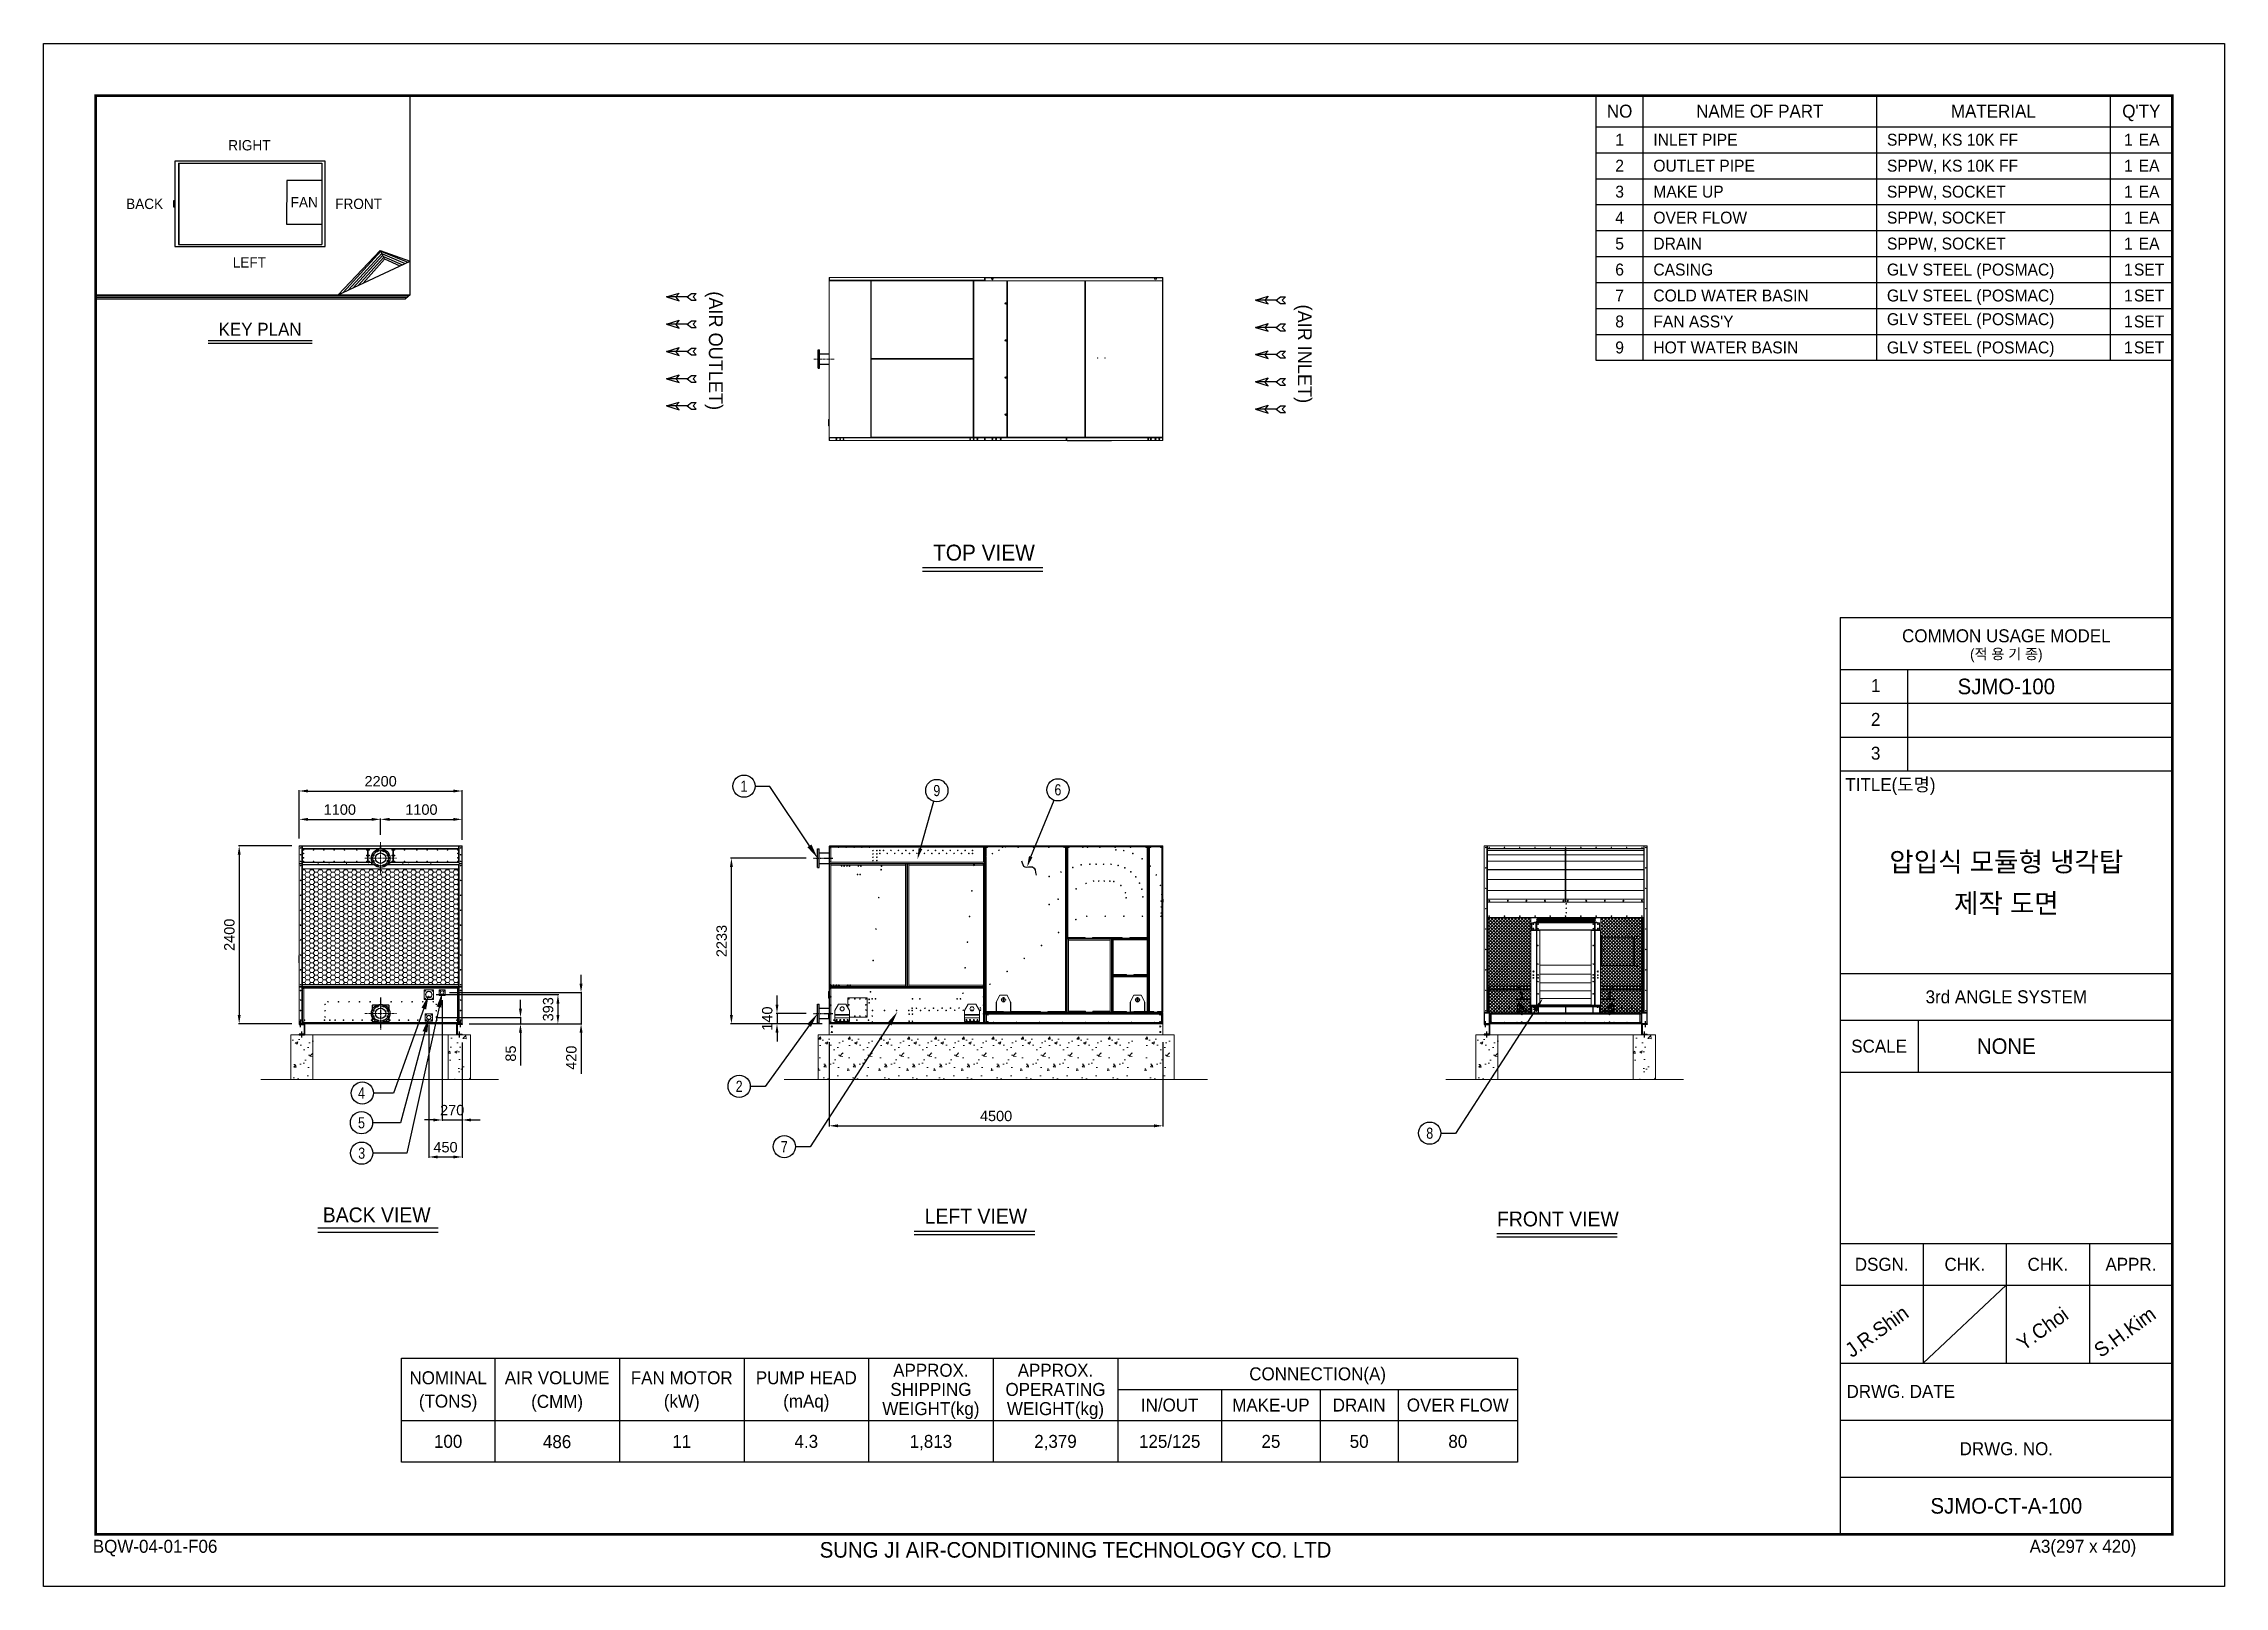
# Model space of a CAD drawing. Header units: millimetres. Extents: x 87724 to 117132, y 70018 to 90813.
import ezdxf
from ezdxf import colors
from ezdxf.entities.mleader import LeaderData, LeaderLine
from ezdxf.enums import TextEntityAlignment as Align
from ezdxf.math import Vec2, Vec3

# ---------------------------------------------------------------- set-up
doc = ezdxf.new("R2010")
doc.units = ezdxf.units.MM
for name, pattern in [('CENTER', [2, 1.25, -0.25, 0.25, -0.25]), ('CENTERX2', [4, 2.5, -0.5, 0.5, -0.5]), ('DASHDOT', [18.5, 12, -3, 0.5, -3]), ('DASHED', [15, 12, -3])]:
    doc.linetypes.add(name, pattern=pattern)
for name, color, linetype in [('1', 1, 'CENTER'), ('3', 7, 'Continuous'), ('center', 1, 'CENTER'), ('냉각탑', 4, 'Continuous'), ('냉각탑_box', 1, 'Continuous'), ('냉각탑_dim', 1, 'Continuous'), ('냉각탑_form', 1, 'Continuous'), ('냉각탑_text', 3, 'Continuous'), ('냉각탑_기초', 23, 'Continuous')]:
    doc.layers.add(name, color=color, linetype=linetype)
doc.styles.get("Standard").update_dxf_attribs({"font": 'arial.ttf'})
doc.styles.add('돋움', font='Dotum.ttf')
doc.dimstyles.new('1.40', dxfattribs={"dimscale": 20, "dimtxt": 1.5, "dimasz": 1, "dimexe": 0.5, "dimexo": 0.5, "dimgap": 0.5, "dimtad": 1, "dimdec": 0, "dimzin": 0, "dimdsep": 46, "dimtxsty": 'Standard', "dimcen": 0, "dimclrd": 2, "dimclre": 2, "dimclrt": 3, "dimadec": 0, "dimazin": 0, "dimtfac": 1, "dimtdec": 0, "dimtmove": 0, "dimatfit": 0, "dimfxl": 1, "dimtolj": 1, "dimtzin": 0, "dimlwd": -1, "dimlwe": -1, "dimarcsym": 0})
pattern_1 = [(45, (-508540.594, -410614.56), (-22.4506403, 22.4506403), []), (135, (-508540.594, -410614.56), (-22.4506403, -22.4506403), [])]

msp = doc.modelspace()

# ---------------------------------------------------------------- texts
at = {"layer": '냉각탑_form', "style": '돋움'}
for s, height, p in [('COMMON USAGE MODEL', 175.043, (114190.9, 82831.3)), ('(적 용 기 종)', 140.03, (114190.9, 82586.3)), ('3rd ANGLE SYSTEM', 175.043, (114190.9, 77965.1)), ('SCALE', 175.04, (112475.5, 77300)), ('DSGN.', 175.04, (112510.5, 74359.3)), ('CHK.', 175.04, (113630.8, 74359.3)), ('CHK.', 175.04, (114751.1, 74359.3)), ('APPR.', 175.04, (115871.3, 74359.3)), ('DRWG. NO.', 175.04, (114190.9, 71873.7))]:
    msp.add_text(s, height=height, dxfattribs=at).set_placement(p, align=Align.MIDDLE_CENTER)
for s, height, p in [('1', 175, (112365.5, 82072.1)), ('2', 175, (112365.5, 81617)), ('3', 175, (112365.5, 81161.9)), ('TITLE(도명)', 175.04, (112020.7, 80738.1)), ('DRWG. DATE', 175.04, (112036.6, 72558.3)), ('BQW-04-01-F06', 175.043, (88387.8, 70470.8)), ('SUNG JI AIR-CONDITIONING TECHNOLOGY CO. LTD', 210.051, (98189.3, 70405.2)), ('A3(297 x 420)', 175.043, (114505, 70470.8))]:
    msp.add_text(s, height=height, dxfattribs=at).set_placement(p)
at = {"layer": '냉각탑_text', "style": '돋움'}
for s, height, p in [('NO', 175, (108976.5, 89903.1)), ('NAME OF PART', 175, (110866.5, 89903.1)), ('MATERIAL', 175, (114016.5, 89903.1)), ("Q'TY", 175, (116011.5, 89903.1)), ('RIGHT', 140, (90499.2, 89443.6)), ('1', 161, (108976.5, 89518.1)), ('1', 161, (115836.5, 89518.1)), ('EA', 161, (116116.5, 89518.1)), ('2', 161, (108976.5, 89168.1)), ('1', 161, (115836.5, 89168.1)), ('EA', 161, (116116.5, 89168.1)), ('3', 161, (108976.5, 88818.1)), ('1', 161, (115836.5, 88818.1)), ('EA', 161, (116116.5, 88818.1)), ('BACK', 140, (89086.6, 88653.9)), ('FAN', 140, (91239, 88675.2)), ('FRONT', 140, (91972, 88653.9)), ('4', 161, (108976.5, 88468.1)), ('1', 161, (115836.5, 88468.1)), ('EA', 161, (116116.5, 88468.1)), ('LEFT', 140, (90499.2, 87864.8)), ('5', 161, (108976.5, 88118.1)), ('1', 161, (115836.5, 88118.1)), ('EA', 161, (116116.5, 88118.1)), ('6', 161, (108976.5, 87768.1)), ('1', 161, (115836.5, 87768.1)), ('SET', 161, (116116.5, 87768.1)), ('7', 161, (108976.5, 87418.1)), ('1', 161, (115836.5, 87418.1)), ('SET', 161, (116116.5, 87418.1)), ('KEY PLAN', 175, (90643.7, 86963.1)), ('8', 161, (108976.5, 87068.1)), ('1', 161, (115836.5, 87068.1)), ('SET', 161, (116116.5, 87068.1)), ('9', 161, (108976.5, 86718.1)), ('1', 161, (115836.5, 86718.1)), ('SET', 161, (116116.5, 86718.1)), ('TOP VIEW', 214.63, (100404.9, 83952.4)), ('SJMO-100', 210.05, (114190.9, 82148.7)), ('압입식 모듈형 냉각탑', 262.5, (114190.9, 79785.2)), ('제작 도면', 262.5, (114190.9, 79225.2)), ('NONE', 210.05, (114190.9, 77300)), ('BACK VIEW', 199.97, (92215.9, 75025.8)), ('LEFT VIEW', 199.97, (100295.4, 75007.9)), ('FRONT VIEW', 199.97, (108144.2, 74970.7)), ('APPROX.', 175, (99689.2, 72931.7)), ('APPROX.', 175, (101369.2, 72931.7)), ('CONNECTION(A)', 175, (104904.2, 72882.7)), ('NOMINAL', 175, (93179.2, 72830.2)), ('AIR VOLUME', 175, (94649.2, 72830.2)), ('FAN MOTOR', 175, (96329.2, 72830.2)), ('PUMP HEAD', 175, (98009.2, 72830.2)), ('SHIPPING', 175, (99689.2, 72672.7)), ('OPERATING', 175, (101369.2, 72672.7)), ('(TONS)', 175, (93179.2, 72515.2)), ('(CMM)', 175, (94648.7, 72511.4)), ('(kW)', 175, (96329.2, 72515.2)), ('(mAq)', 175, (98009.2, 72515.2)), ('WEIGHT(kg)', 175, (99689.2, 72413.7)), ('WEIGHT(kg)', 175, (101369.2, 72413.7)), ('IN/OUT', 175, (102909.2, 72462.7)), ('MAKE-UP', 175, (104274.2, 72462.7)), ('DRAIN', 175, (105464.2, 72462.7)), ('OVER FLOW', 175, (106794.2, 72462.7)), ('100', 175, (93179.2, 71972.7)), ('486', 175, (94648.7, 71968.9)), ('11', 175, (96329.2, 71972.7)), ('4.3', 175, (98009.2, 71972.7)), ('1,813', 175, (99689.2, 71972.7)), ('2,379', 175, (101369.2, 71972.7)), ('125/125', 175, (102909.2, 71972.7)), ('25', 175, (104274.2, 71972.7)), ('50', 175, (105464.2, 71972.7)), ('80', 175, (106794.2, 71972.7)), ('SJMO-CT-A-100', 210.051, (114190.9, 71103.5))]:
    msp.add_text(s, height=height, dxfattribs=at).set_placement(p, align=Align.MIDDLE_CENTER)
for s, p in [('INLET PIPE', (109431.5, 89518.1)), ('SPPW, KS 10K FF', (112581.5, 89518.1)), ('OUTLET PIPE', (109431.5, 89168.1)), ('SPPW, KS 10K FF', (112581.5, 89168.1)), ('MAKE UP', (109431.5, 88818.1)), ('SPPW, SOCKET', (112581.5, 88818.1)), ('OVER FLOW', (109431.5, 88468.1)), ('SPPW, SOCKET', (112581.5, 88468.1)), ('DRAIN', (109431.5, 88118.1)), ('SPPW, SOCKET', (112581.5, 88118.1)), ('CASING', (109431.5, 87768.1)), ('GLV STEEL (POSMAC)', (112581.5, 87768.1)), ('COLD WATER BASIN', (109431.5, 87418.1)), ('GLV STEEL (POSMAC)', (112581.5, 87418.1)), ("FAN ASS'Y", (109431.5, 87068.1)), ('GLV STEEL (POSMAC)', (112581.5, 87098.9)), ('HOT WATER BASIN', (109431.5, 86718.1)), ('GLV STEEL (POSMAC)', (112581.5, 86718.1))]:
    msp.add_text(s, height=161, dxfattribs=at).set_placement(p, align=Align.MIDDLE_LEFT)
for s, p in [('(AIR OUTLET)', (96788.7, 86674.1)), ('(AIR INLET)', (104731.5, 86631.7))]:
    msp.add_text(s, height=186.667, rotation=270, dxfattribs=at).set_placement(p, align=Align.MIDDLE_CENTER)
at = {"layer": '냉각탑_text', "width": 0.8}
for s, p in [('1', (97169, 80804.2)), ('9', (99768.8, 80745.3)), ('6', (101402.1, 80755.3)), ('2', (97103.9, 76759.2)), ('4', (92010.6, 76669.1)), ('5', (92010.8, 76267.5)), ('8', (106415.8, 76126.7)), ('3', (92013.4, 75857.5)), ('7', (97712.4, 75945.4))]:
    msp.add_text(s, height=150, dxfattribs=at).set_placement(p, align=Align.MIDDLE_CENTER)
at = {"layer": '냉각탑_text', "style": '돋움'}
for s, p in [('J.R.Shin', (112108.7, 73093.1)), ('Y.Choi', (114424, 73186.5)), ('S.H.Kim', (115465.2, 73093.1))]:
    msp.add_text(s, height=196.05, rotation=35.81856, dxfattribs=at).set_placement(p)

# ---------------------------------------------------------------- blocks, each defined once
blk = doc.blocks.new('화살표 IN OUT')
at = {"layer": '냉각탑_dim'}
for p, q in [((-323, 43), (-384, 43)), ((-343, 0), (-384, 43)), ((-384, -43), (-343, 0)), ((-266, 0), (-323, 43)), ((-266, 0), (-323, -43)), ((-266, 0), (0, 0)), ((-163, 50), (-122, 0)), ((0, 0), (-163, 50)), ((-163, -50), (-122, 0)), ((0, 0), (-163, -50)), ((-323, -43), (-384, -43))]:
    blk.add_line(p, q, dxfattribs=at)
blk = doc.blocks.new('*D66')
at = {"color": 2, "transparency": 16777216}
for p, q in [((93019, 77686), (94165, 77686)), ((94155, 77806), (94155, 77926)), ((94155, 77686), (94155, 77601)), ((93462, 77601), (94165, 77601)), ((94155, 77481), (94155, 77040))]:
    blk.add_line(p, q, dxfattribs=at)
for points in [[(94135, 77806), (94175, 77806), (94155, 77686)], [(94135, 77481), (94175, 77481), (94155, 77601)]]:
    blk.add_solid(points, dxfattribs=at)
at = {"layer": 'Defpoints', "color": 0, "transparency": 16777216}
for p in [(92919, 77686), (94155, 77686), (93362, 77601)]:
    blk.add_point(p, dxfattribs=at)
at = {"color": 3, "lineweight": 5, "transparency": 16777216, "insert": (94024, 77200), "char_height": 140, "attachment_point": 5, "rotation": 90}
blk.add_mtext('\\A1;85', dxfattribs=at)
blk = doc.blocks.new('*D74')
at = {"color": 2, "transparency": 16777216}
for p, q in [((91169, 80101), (91169, 80367)), ((91289, 80357), (92149, 80357)), ((92269, 80148), (92269, 80367))]:
    blk.add_line(p, q, dxfattribs=at)
for points in [[(91289, 80377), (91289, 80337), (91169, 80357)], [(92149, 80377), (92149, 80337), (92269, 80357)]]:
    blk.add_solid(points, dxfattribs=at)
at = {"layer": 'Defpoints', "color": 0, "transparency": 16777216}
for p in [(92269, 80357), (91169, 80001), (92269, 80048)]:
    blk.add_point(p, dxfattribs=at)
at = {"color": 3, "lineweight": 5, "transparency": 16777216, "insert": (91719, 80488), "char_height": 140, "attachment_point": 5}
blk.add_mtext('\\A1;1100', dxfattribs=at)
blk = doc.blocks.new('*D75')
at = {"color": 2, "transparency": 16777216}
for p, q in [((92269, 80148), (92269, 80367)), ((92389, 80357), (93249, 80357)), ((93369, 80097), (93369, 80367))]:
    blk.add_line(p, q, dxfattribs=at)
for points in [[(92389, 80377), (92389, 80337), (92269, 80357)], [(93249, 80377), (93249, 80337), (93369, 80357)]]:
    blk.add_solid(points, dxfattribs=at)
at = {"layer": 'Defpoints', "color": 0, "transparency": 16777216}
for p in [(93369, 80357), (92269, 80048), (93369, 79997)]:
    blk.add_point(p, dxfattribs=at)
at = {"color": 3, "lineweight": 5, "transparency": 16777216, "insert": (92819, 80488), "char_height": 140, "attachment_point": 5}
blk.add_mtext('\\A1;1100', dxfattribs=at)
blk = doc.blocks.new('*D76')
at = {"color": 2, "transparency": 16777216}
for p, q in [((91169, 80097), (91169, 80749)), ((91289, 80739), (93249, 80739)), ((93369, 80079), (93369, 80749))]:
    blk.add_line(p, q, dxfattribs=at)
for points in [[(91289, 80759), (91289, 80719), (91169, 80739)], [(93249, 80759), (93249, 80719), (93369, 80739)]]:
    blk.add_solid(points, dxfattribs=at)
at = {"layer": 'Defpoints', "color": 0, "transparency": 16777216}
for p in [(93369, 80739), (91169, 79997), (93369, 79979)]:
    blk.add_point(p, dxfattribs=at)
at = {"color": 3, "lineweight": 5, "transparency": 16777216, "insert": (92269, 80870), "char_height": 140, "attachment_point": 5}
blk.add_mtext('\\A1;2200', dxfattribs=at)
blk = doc.blocks.new('*D77')
at = {"color": 2, "transparency": 16777216}
for p, q in [((97614, 77861), (97614, 77981)), ((98008, 77741), (97604, 77741)), ((97614, 77741), (97614, 77601)), ((98221, 77601), (97604, 77601)), ((97614, 77481), (97614, 77361))]:
    blk.add_line(p, q, dxfattribs=at)
for points in [[(97594, 77861), (97634, 77861), (97614, 77741)], [(97594, 77481), (97634, 77481), (97614, 77601)]]:
    blk.add_solid(points, dxfattribs=at)
at = {"layer": 'Defpoints', "color": 0, "transparency": 16777216}
for p in [(98108, 77741), (97614, 77601), (98321, 77601)]:
    blk.add_point(p, dxfattribs=at)
at = {"color": 3, "lineweight": 5, "transparency": 16777216, "insert": (97483, 77671), "char_height": 140, "attachment_point": 5, "rotation": 90}
blk.add_mtext('\\A1;140', dxfattribs=at)
blk = doc.blocks.new('*D78')
at = {"color": 2, "transparency": 16777216}
for p, q in [((98008, 79834), (96989, 79834)), ((96999, 77721), (96999, 79714)), ((98218, 77601), (96989, 77601))]:
    blk.add_line(p, q, dxfattribs=at)
for points in [[(96979, 79714), (97019, 79714), (96999, 79834)], [(96979, 77721), (97019, 77721), (96999, 77601)]]:
    blk.add_solid(points, dxfattribs=at)
at = {"layer": 'Defpoints', "color": 0, "transparency": 16777216}
for p in [(96999, 79834), (98108, 79834), (98318, 77601)]:
    blk.add_point(p, dxfattribs=at)
at = {"color": 3, "lineweight": 5, "transparency": 16777216, "insert": (96868, 78717), "char_height": 140, "attachment_point": 5, "rotation": 90}
blk.add_mtext('\\A1;2233', dxfattribs=at)
blk = doc.blocks.new('*D99')
at = {"color": 2, "transparency": 16777216}
for p, q in [((98318, 77352), (98318, 76216)), ((102818, 77352), (102818, 76216)), ((98438, 76226), (102698, 76226))]:
    blk.add_line(p, q, dxfattribs=at)
for points in [[(98438, 76246), (98438, 76206), (98318, 76226)], [(102698, 76246), (102698, 76206), (102818, 76226)]]:
    blk.add_solid(points, dxfattribs=at)
at = {"layer": 'Defpoints', "color": 0, "transparency": 16777216}
for p in [(98318, 77452), (102818, 77452), (102818, 76226)]:
    blk.add_point(p, dxfattribs=at)
at = {"color": 3, "lineweight": 5, "transparency": 16777216, "insert": (100568, 76358), "char_height": 140, "attachment_point": 5}
blk.add_mtext('\\A1;4500', dxfattribs=at)
blk = doc.blocks.new('*D100')
at = {"color": 2, "transparency": 16777216}
for p, q in [((91072, 80001), (90352, 80001)), ((90362, 79881), (90362, 77721)), ((91072, 77601), (90352, 77601))]:
    blk.add_line(p, q, dxfattribs=at)
for points in [[(90342, 79881), (90382, 79881), (90362, 80001)], [(90342, 77721), (90382, 77721), (90362, 77601)]]:
    blk.add_solid(points, dxfattribs=at)
at = {"layer": 'Defpoints', "color": 0, "transparency": 16777216}
for p in [(91172, 80001), (90362, 77601), (91172, 77601)]:
    blk.add_point(p, dxfattribs=at)
at = {"color": 3, "lineweight": 5, "transparency": 16777216, "insert": (90230, 78801), "char_height": 140, "attachment_point": 5, "rotation": 90}
blk.add_mtext('\\A1;2400', dxfattribs=at)
blk = doc.blocks.new('*D71')
at = {"color": 2, "transparency": 16777216}
for p, q in [((93019, 77994), (94670, 77994)), ((94660, 77874), (94660, 77721)), ((93469, 77601), (94670, 77601))]:
    blk.add_line(p, q, dxfattribs=at)
for points in [[(94640, 77874), (94680, 77874), (94660, 77994)], [(94640, 77721), (94680, 77721), (94660, 77601)]]:
    blk.add_solid(points, dxfattribs=at)
at = {"layer": 'Defpoints', "color": 0, "transparency": 16777216}
for p in [(92919, 77994), (93369, 77601), (94660, 77601)]:
    blk.add_point(p, dxfattribs=at)
at = {"color": 3, "lineweight": 5, "transparency": 16777216, "insert": (94528, 77797), "char_height": 140, "attachment_point": 5, "rotation": 90}
blk.add_mtext('\\A1;393', dxfattribs=at)
blk = doc.blocks.new('*D106')
at = {"color": 2, "transparency": 16777216}
for p, q in [((92919, 77586), (92919, 75796)), ((93369, 77351), (93369, 75796)), ((93039, 75806), (93249, 75806))]:
    blk.add_line(p, q, dxfattribs=at)
for points in [[(93039, 75826), (93039, 75786), (92919, 75806)], [(93249, 75826), (93249, 75786), (93369, 75806)]]:
    blk.add_solid(points, dxfattribs=at)
at = {"layer": 'Defpoints', "color": 0, "transparency": 16777216}
for p in [(92919, 77686), (93369, 77451), (93369, 75806)]:
    blk.add_point(p, dxfattribs=at)
at = {"color": 3, "lineweight": 5, "transparency": 16777216, "insert": (93144, 75937), "char_height": 140, "attachment_point": 5}
blk.add_mtext('\\A1;450', dxfattribs=at)
blk = doc.blocks.new('*D107')
at = {"color": 2, "transparency": 16777216}
for p, q in [((94972, 78141), (94972, 78261)), ((93199, 78021), (94982, 78021)), ((94972, 78021), (94972, 77601)), ((93469, 77601), (94982, 77601)), ((94972, 77481), (94972, 76926))]:
    blk.add_line(p, q, dxfattribs=at)
for points in [[(94952, 78141), (94992, 78141), (94972, 78021)], [(94952, 77481), (94992, 77481), (94972, 77601)]]:
    blk.add_solid(points, dxfattribs=at)
at = {"layer": 'Defpoints', "color": 0, "transparency": 16777216}
for p in [(93099, 78021), (93369, 77601), (94972, 77601)]:
    blk.add_point(p, dxfattribs=at)
at = {"color": 3, "lineweight": 5, "transparency": 16777216, "insert": (94841, 77144), "char_height": 140, "attachment_point": 5, "rotation": 90}
blk.add_mtext('\\A1;420', dxfattribs=at)
blk = doc.blocks.new('*D113')
at = {"color": 2, "transparency": 16777216}
for p, q in [((93099, 77921), (93099, 76295)), ((93369, 77351), (93369, 76295)), ((92979, 76305), (92859, 76305)), ((93099, 76305), (93369, 76305)), ((93489, 76305), (93609, 76305))]:
    blk.add_line(p, q, dxfattribs=at)
for points in [[(92979, 76325), (92979, 76285), (93099, 76305)], [(93489, 76325), (93489, 76285), (93369, 76305)]]:
    blk.add_solid(points, dxfattribs=at)
at = {"layer": 'Defpoints', "color": 0, "transparency": 16777216}
for p in [(93099, 78021), (93369, 77451), (93369, 76305)]:
    blk.add_point(p, dxfattribs=at)
at = {"color": 3, "lineweight": 5, "transparency": 16777216, "insert": (93234, 76437), "char_height": 140, "attachment_point": 5}
blk.add_mtext('\\A1;270', dxfattribs=at)
blk = doc.blocks.new('457536')
at = {"color": 7, "lineweight": 5}
for p, q in [((114592.520962, 89152.297332), (114550.020962, 89069.297332)), ((114692.520962, 89152.297332), (114592.520962, 89152.297332)), ((114735.020962, 89069.297332), (114692.520962, 89152.297332)), ((114542.520962, 89059.297332), (114542.520962, 88929.797332)), ((114550.020962, 88922.297332), (114735.020962, 88922.297332)), ((114742.520962, 88929.797332), (114742.520962, 89059.297332))]:
    blk.add_line(p, q, dxfattribs=at)
at = {"color": 7, "linetype": 'DASHDOT', "lineweight": 5}
for p, q in [((114642.520962, 89126.047332), (114642.520962, 89054.547332)), ((114678.270962, 89090.297332), (114606.770962, 89090.297332))]:
    blk.add_line(p, q, dxfattribs=at)
at = {"color": 7, "lineweight": 5, "ltscale": 0.09375}
for p, q in [((114542.520962, 89059.297332), (114550.020962, 89059.297332)), ((114550.020962, 88929.797332), (114542.520962, 88929.797332)), ((114550.020962, 88922.297332), (114550.020962, 88929.797332)), ((114742.520962, 89059.297332), (114735.020962, 89059.297332)), ((114735.020962, 88929.797332), (114742.520962, 88929.797332)), ((114735.020962, 88922.297332), (114735.020962, 88929.797332))]:
    blk.add_line(p, q, dxfattribs=at)
at = {"color": 7, "linetype": 'DASHED', "lineweight": 5}
for p, q in [((114548.520962, 89059.297332), (114548.520962, 88929.797332)), ((114550.020962, 88928.297332), (114735.020962, 88928.297332)), ((114736.520962, 88929.797332), (114736.520962, 89059.297332))]:
    blk.add_line(p, q, dxfattribs=at)
at = {"color": 7, "lineweight": 5, "ltscale": 0.125}
for p, q in [((114550.020962, 89059.297332), (114550.020962, 89069.297332)), ((114735.020962, 89069.297332), (114735.020962, 89059.297332))]:
    blk.add_line(p, q, dxfattribs=at)
at = {"color": 7, "linetype": 'DASHED', "lineweight": 5, "ltscale": 0.075}
for p, q in [((114558.520962, 88928.297332), (114558.520962, 88922.297332)), ((114576.520962, 88928.297332), (114576.520962, 88922.297332)), ((114608.520962, 88928.297332), (114608.520962, 88922.297332)), ((114626.520962, 88928.297332), (114626.520962, 88922.297332)), ((114658.520962, 88928.297332), (114658.520962, 88922.297332)), ((114676.520962, 88928.297332), (114676.520962, 88922.297332)), ((114708.520962, 88928.297332), (114708.520962, 88922.297332)), ((114726.520962, 88928.297332), (114726.520962, 88922.297332))]:
    blk.add_line(p, q, dxfattribs=at)
at = {"color": 7, "lineweight": 5}
blk.add_circle((114642.520962, 89090.297332), 27.5, dxfattribs=at)
blk = doc.blocks.new('SJMO 100 _LFET')
at = {"color": 7, "lineweight": 20, "ltscale": 0.001111}
for p, q in [((98320, 79997), (98318, 79997)), ((100418, 79997), (100416, 79997)), ((98318, 79764), (98320, 79764)), ((98321, 79981), (98321, 79979)), ((98321, 79783), (98321, 79781)), ((98874, 79761), (98874, 79759)), ((98879, 79759), (98879, 79761)), ((98881, 79759), (98881, 79761)), ((98883, 79761), (98883, 79759)), ((98886, 79761), (98886, 79759)), ((98982, 79761), (98982, 79759)), ((98986, 79761), (98986, 79759)), ((100416, 79764), (100418, 79764)), ((100418, 79962), (100420, 79962)), ((100418, 79959), (100420, 79959)), ((101520, 79964), (101518, 79964)), ((101520, 79961), (101518, 79961)), ((101520, 79960), (101518, 79960)), ((101518, 79956), (101520, 79956)), ((101520, 79956), (101518, 79956)), ((101518, 79953), (101520, 79953)), ((101518, 79944), (101520, 79944)), ((102622, 79964), (102620, 79964)), ((102622, 79961), (102620, 79961)), ((101520, 79077), (101518, 79077)), ((102622, 79086), (102620, 79086)), ((102620, 79075), (102622, 79075)), ((102622, 79073), (102620, 79073)), ((102622, 79071), (102620, 79071)), ((102620, 79071), (102622, 79071)), ((102620, 79068), (102622, 79068)), ((102620, 79035), (102622, 79035)), ((102620, 79031), (102622, 79031)), ((102620, 78983), (102622, 78983)), ((102620, 78971), (102622, 78971)), ((102622, 78970), (102620, 78970)), ((102622, 78968), (102620, 78968)), ((102622, 78968), (102620, 78968)), ((102622, 78966), (102620, 78966)), ((102620, 78965), (102622, 78965)), ((101518, 78776), (101520, 78776)), ((102622, 78351), (102620, 78351)), ((102620, 78349), (102622, 78349)), ((102620, 78348), (102622, 78348)), ((102622, 78348), (102620, 78348)), ((102622, 78346), (102620, 78346)), ((102620, 78345), (102622, 78345)), ((98320, 78097), (98318, 78097)), ((98321, 78081), (98321, 78079)), ((100418, 78097), (100416, 78097)), ((100422, 77731), (100422, 77729)), ((100545, 77753), (100545, 77751)), ((100550, 77753), (100550, 77751)), ((100760, 77753), (100760, 77751)), ((100771, 77751), (100771, 77753)), ((100781, 77751), (100781, 77753)), ((101014, 77751), (101014, 77753)), ((101024, 77751), (101024, 77753)), ((102340, 77751), (102340, 77753)), ((102350, 77751), (102350, 77753)), ((102583, 77751), (102583, 77753)), ((102593, 77751), (102593, 77753)), ((102604, 77751), (102604, 77753)), ((102609, 77751), (102609, 77753)), ((102620, 77851), (102622, 77851)), ((102620, 77848), (102622, 77848)), ((102620, 77846), (102622, 77846)), ((102620, 77841), (102622, 77841)), ((102622, 77831), (102620, 77831)), ((98318, 77604), (98320, 77604)), ((98321, 77623), (98321, 77621)), ((100416, 77604), (100418, 77604)), ((100422, 77623), (100422, 77621))]:
    blk.add_line(p, q, dxfattribs=at)
at = {"color": 7, "lineweight": 20, "ltscale": 0.010278}
for p, q in [((98318, 79997), (98318, 79979)), ((98320, 79979), (98320, 79997)), ((100414, 79979), (100414, 79997)), ((100416, 79997), (100416, 79979)), ((100418, 79979), (100418, 79997)), ((98318, 79783), (98318, 79764)), ((98320, 79764), (98320, 79783)), ((98339, 79759), (98321, 79759)), ((98321, 79757), (98339, 79757)), ((98321, 79756), (98339, 79756)), ((99364, 79759), (99346, 79759)), ((99346, 79757), (99364, 79757)), ((99346, 79756), (99364, 79756)), ((99391, 79759), (99373, 79759)), ((99373, 79757), (99391, 79757)), ((99373, 79756), (99391, 79756)), ((100414, 79759), (100396, 79759)), ((100396, 79757), (100414, 79757)), ((100396, 79756), (100414, 79756)), ((100414, 79764), (100414, 79783)), ((100416, 79783), (100416, 79764)), ((100418, 79764), (100418, 79783)), ((101544, 78749), (101526, 78749)), ((101526, 78747), (101544, 78747)), ((101526, 78746), (101544, 78746)), ((102123, 78749), (102105, 78749)), ((102105, 78747), (102123, 78747)), ((102105, 78746), (102123, 78746)), ((98318, 78097), (98318, 78079)), ((98320, 78079), (98320, 78097)), ((98339, 78104), (98321, 78104)), ((98321, 78103), (98339, 78103)), ((99364, 78104), (99346, 78104)), ((99346, 78103), (99364, 78103)), ((99391, 78104), (99373, 78104)), ((99373, 78103), (99391, 78103)), ((100414, 78104), (100396, 78104)), ((100396, 78103), (100414, 78103)), ((100414, 78079), (100414, 78097)), ((100416, 78097), (100416, 78079)), ((100418, 78079), (100418, 78097)), ((101544, 77754), (101526, 77754)), ((101526, 77753), (101544, 77753)), ((102123, 77754), (102105, 77754)), ((102105, 77753), (102123, 77753)), ((98318, 77623), (98318, 77604)), ((98320, 77604), (98320, 77623)), ((100414, 77604), (100414, 77623)), ((100416, 77623), (100416, 77604)), ((100418, 77604), (100418, 77623))]:
    blk.add_line(p, q, dxfattribs=at)
at = {"color": 7, "lineweight": 20, "ltscale": 0.000833333}
for p, q in [((98321, 79997), (98320, 79997)), ((100414, 79997), (100416, 79997)), ((100421, 79998), (100421, 79999)), ((101514, 79998), (101514, 79999)), ((101523, 79998), (101523, 79999)), ((102616, 79998), (102616, 79999)), ((102625, 79998), (102625, 79999)), ((102814, 79998), (102814, 79999)), ((98321, 79764), (98320, 79764)), ((98321, 79756), (98321, 79757)), ((99364, 79756), (99364, 79757)), ((99373, 79756), (99373, 79757)), ((100414, 79764), (100416, 79764)), ((100414, 79756), (100414, 79757)), ((101523, 78754), (101523, 78752)), ((101526, 78746), (101526, 78747)), ((102123, 78746), (102123, 78747)), ((102135, 78746), (102135, 78747)), ((102616, 78754), (102616, 78752)), ((102616, 78746), (102616, 78747)), ((102135, 78255), (102135, 78253)), ((102135, 78247), (102135, 78248)), ((102616, 78255), (102616, 78253)), ((102616, 78247), (102616, 78248)), ((98321, 78097), (98320, 78097)), ((98321, 78106), (98321, 78104)), ((99364, 78106), (99364, 78104)), ((99373, 78106), (99373, 78104)), ((100414, 78106), (100414, 78104)), ((100414, 78097), (100416, 78097)), ((100421, 77756), (100421, 77754)), ((100422, 77746), (100421, 77746)), ((101514, 77756), (101514, 77754)), ((101526, 77756), (101526, 77754)), ((102123, 77756), (102123, 77754)), ((102135, 77756), (102135, 77754)), ((102616, 77756), (102616, 77754)), ((102625, 77756), (102625, 77754)), ((102813, 77746), (102814, 77746)), ((102814, 77756), (102814, 77754)), ((98321, 77604), (98320, 77604)), ((100414, 77604), (100416, 77604)), ((100422, 77606), (100421, 77606)), ((102813, 77606), (102814, 77606))]:
    blk.add_line(p, q, dxfattribs=at)
at = {"color": 7, "lineweight": 20}
for p, q in [((98321, 80001), (100414, 80001)), ((98321, 79997), (100414, 79997)), ((100418, 77756), (100418, 79998)), ((100421, 77756), (100421, 79998)), ((101501, 80001), (100434, 80001)), ((101501, 79998), (100434, 79998)), ((101503, 79998), (101503, 77756)), ((101514, 79998), (101514, 77756)), ((101518, 79998), (101518, 77756)), ((101520, 79998), (101520, 78754)), ((101523, 79998), (101523, 78754)), ((101535, 78754), (101535, 79998)), ((102603, 80001), (101536, 80001)), ((102603, 79998), (101536, 79998)), ((102605, 79998), (102605, 78754)), ((102616, 78754), (102616, 79998)), ((102620, 78754), (102620, 79998)), ((102622, 79998), (102622, 77756)), ((102625, 79998), (102625, 77756)), ((102637, 77756), (102637, 79998)), ((102814, 77756), (102814, 79998)), ((102818, 77756), (102818, 79998)), ((98318, 78106), (98318, 79756)), ((100414, 79781), (98321, 79781)), ((100414, 79764), (98321, 79764)), ((100414, 79761), (98321, 79761)), ((98321, 78106), (98321, 79756)), ((98338, 79756), (98338, 78132)), ((98339, 79759), (99346, 79759)), ((98339, 79756), (99346, 79756)), ((98339, 79739), (99346, 79739)), ((100414, 79981), (98871, 79981)), ((99348, 79756), (99348, 78106)), ((99364, 79756), (99364, 78106)), ((99368, 79756), (99368, 78106)), ((99370, 79756), (99370, 78106)), ((99373, 79756), (99373, 78106)), ((99390, 78106), (99390, 79756)), ((100396, 79759), (99391, 79759)), ((100396, 79756), (99391, 79756)), ((100398, 79756), (100398, 78106)), ((100414, 78106), (100414, 79756)), ((100433, 79842), (100433, 77756)), ((102803, 79087), (102803, 77756)), ((101523, 77756), (101523, 78746)), ((101536, 78751), (102603, 78751)), ((102127, 78746), (102127, 77756)), ((98321, 78101), (100414, 78101)), ((98321, 78097), (100414, 78097)), ((99346, 78106), (98339, 78106)), ((99346, 78103), (98339, 78103)), ((100387, 78081), (98349, 78081)), ((100396, 78123), (99391, 78123)), ((99391, 78106), (100396, 78106)), ((99391, 78103), (100396, 78103)), ((100422, 77751), (102813, 77751)), ((100422, 77746), (102813, 77746)), ((100434, 77753), (101501, 77753)), ((102771, 77731), (100464, 77731)), ((100414, 77604), (98321, 77604)), ((100414, 77601), (98321, 77601)), ((98349, 77621), (100387, 77621)), ((102813, 77606), (100422, 77606)), ((102813, 77601), (100422, 77601)), ((100464, 77621), (102771, 77621))]:
    blk.add_line(p, q, dxfattribs=at)
at = {"color": 7, "lineweight": 20, "ltscale": 0.001944}
for p, q in [((98321, 79997), (98321, 80001)), ((100414, 79997), (100414, 80001)), ((98318, 79979), (98321, 79979)), ((98318, 79783), (98321, 79783)), ((98321, 79764), (98321, 79761)), ((100418, 79979), (100414, 79979)), ((100418, 79783), (100414, 79783)), ((100414, 79764), (100414, 79761)), ((98318, 78079), (98321, 78079)), ((98321, 78097), (98321, 78101)), ((100414, 78097), (100414, 78101)), ((100418, 78079), (100414, 78079)), ((98318, 77623), (98321, 77623)), ((98321, 77604), (98321, 77601)), ((100418, 77623), (100414, 77623)), ((100414, 77604), (100414, 77601))]:
    blk.add_line(p, q, dxfattribs=at)
at = {"color": 7, "lineweight": 20, "ltscale": 0.009167}
for p, q in [((98321, 79997), (98321, 79981)), ((100414, 79981), (100414, 79997)), ((98338, 79783), (98321, 79783)), ((98321, 79781), (98321, 79764)), ((100398, 79979), (100414, 79979)), ((100398, 79783), (100414, 79783)), ((100414, 79764), (100414, 79781)), ((98321, 78097), (98321, 78081)), ((100414, 78081), (100414, 78097)), ((98321, 77621), (98321, 77604)), ((100414, 77604), (100414, 77621))]:
    blk.add_line(p, q, dxfattribs=at)
at = {"color": 7, "lineweight": 20, "ltscale": 0.004778}
for p, q in [((100414, 80001), (100423, 80001)), ((100414, 79998), (100423, 79998))]:
    blk.add_line(p, q, dxfattribs=at)
at = {"color": 7, "lineweight": 20, "ltscale": 0.001722}
for p, q in [((100423, 79998), (100420, 79998)), ((100434, 80001), (100434, 79998)), ((101501, 80001), (101501, 79998)), ((101514, 79998), (101518, 79998)), ((101520, 79998), (101523, 79998)), ((101536, 80001), (101536, 79998)), ((102603, 80001), (102603, 79998)), ((102620, 79998), (102616, 79998)), ((102622, 79998), (102625, 79998)), ((102638, 80001), (102638, 79998)), ((102801, 80001), (102801, 79998)), ((102818, 79998), (102814, 79998)), ((98321, 79756), (98318, 79756)), ((98339, 79756), (98339, 79759)), ((99346, 79756), (99346, 79759)), ((99364, 79756), (99368, 79756)), ((99370, 79756), (99373, 79756)), ((99391, 79759), (99391, 79756)), ((100396, 79759), (100396, 79756)), ((100418, 79756), (100414, 79756)), ((101520, 78754), (101523, 78754)), ((101526, 78746), (101523, 78746)), ((101536, 78751), (101536, 78754)), ((101544, 78749), (101544, 78746)), ((102105, 78749), (102105, 78746)), ((102123, 78746), (102127, 78746)), ((102132, 78746), (102135, 78746)), ((102148, 78749), (102148, 78746)), ((102603, 78751), (102603, 78754)), ((102603, 78749), (102603, 78746)), ((102620, 78754), (102616, 78754)), ((102620, 78746), (102616, 78746)), ((102132, 78255), (102135, 78255)), ((102132, 78247), (102135, 78247)), ((102148, 78252), (102148, 78255)), ((102148, 78250), (102148, 78247)), ((102603, 78252), (102603, 78255)), ((102603, 78250), (102603, 78247)), ((102620, 78255), (102616, 78255)), ((102620, 78247), (102616, 78247)), ((98321, 78106), (98318, 78106)), ((98339, 78106), (98339, 78103)), ((99346, 78106), (99346, 78103)), ((99364, 78106), (99368, 78106)), ((99370, 78106), (99373, 78106)), ((99391, 78103), (99391, 78106)), ((100396, 78103), (100396, 78106)), ((100418, 78106), (100414, 78106)), ((100421, 77756), (100418, 77756)), ((100434, 77753), (100434, 77756)), ((101501, 77753), (101501, 77756)), ((101514, 77756), (101518, 77756)), ((101526, 77756), (101523, 77756)), ((101544, 77753), (101544, 77756)), ((102105, 77753), (102105, 77756)), ((102123, 77756), (102127, 77756)), ((102132, 77756), (102135, 77756)), ((102148, 77753), (102148, 77756)), ((102603, 77753), (102603, 77756)), ((102620, 77756), (102616, 77756)), ((102622, 77756), (102625, 77756)), ((102638, 77753), (102638, 77756)), ((102801, 77753), (102801, 77756)), ((102818, 77756), (102814, 77756))]:
    blk.add_line(p, q, dxfattribs=at)
at = {"color": 7, "lineweight": 20, "ltscale": 0.0075}
for p, q in [((100434, 80001), (100421, 80001)), ((100421, 79999), (100434, 79999)), ((100421, 79998), (100434, 79998)), ((101514, 80001), (101501, 80001)), ((101501, 79999), (101514, 79999)), ((101501, 79998), (101514, 79998)), ((101536, 80001), (101523, 80001)), ((101523, 79999), (101536, 79999)), ((101523, 79998), (101536, 79998)), ((102616, 80001), (102603, 80001)), ((102603, 79999), (102616, 79999)), ((102603, 79998), (102616, 79998)), ((102638, 80001), (102625, 80001)), ((102625, 79999), (102638, 79999)), ((102625, 79998), (102638, 79998)), ((102814, 80001), (102801, 80001)), ((102801, 79999), (102814, 79999)), ((102801, 79998), (102814, 79998)), ((101536, 78752), (101523, 78752)), ((101523, 78751), (101536, 78751)), ((102148, 78749), (102135, 78749)), ((102135, 78747), (102148, 78747)), ((102135, 78746), (102148, 78746)), ((102616, 78752), (102603, 78752)), ((102603, 78751), (102616, 78751)), ((102616, 78749), (102603, 78749)), ((102603, 78747), (102616, 78747)), ((102603, 78746), (102616, 78746)), ((102148, 78253), (102135, 78253)), ((102135, 78252), (102148, 78252)), ((102148, 78250), (102135, 78250)), ((102135, 78248), (102148, 78248)), ((102135, 78247), (102148, 78247)), ((102616, 78253), (102603, 78253)), ((102603, 78252), (102616, 78252)), ((102616, 78250), (102603, 78250)), ((102603, 78248), (102616, 78248)), ((102603, 78247), (102616, 78247)), ((100434, 77754), (100421, 77754)), ((100421, 77753), (100434, 77753)), ((101514, 77754), (101501, 77754)), ((101501, 77753), (101514, 77753)), ((102148, 77754), (102135, 77754)), ((102135, 77753), (102148, 77753)), ((102616, 77754), (102603, 77754)), ((102603, 77753), (102616, 77753)), ((102638, 77754), (102625, 77754)), ((102625, 77753), (102638, 77753)), ((102814, 77754), (102801, 77754)), ((102801, 77753), (102814, 77753))]:
    blk.add_line(p, q, dxfattribs=at)
at = {"color": 7, "lineweight": 20, "ltscale": 0.000888889}
for p, q in [((100421, 80001), (100421, 79999)), ((101514, 79999), (101514, 80001)), ((101523, 80001), (101523, 79999)), ((102616, 79999), (102616, 80001)), ((102625, 80001), (102625, 79999)), ((102814, 79999), (102814, 80001)), ((98321, 79759), (98321, 79757)), ((99364, 79757), (99364, 79759)), ((99373, 79759), (99373, 79757)), ((100414, 79757), (100414, 79759)), ((102820, 79240), (102818, 79240)), ((101523, 78752), (101523, 78751)), ((101526, 78749), (101526, 78747)), ((101536, 78754), (101535, 78754)), ((102123, 78747), (102123, 78749)), ((102135, 78749), (102135, 78747)), ((102605, 78754), (102603, 78754)), ((102616, 78751), (102616, 78752)), ((102616, 78747), (102616, 78749)), ((102135, 78253), (102135, 78252)), ((102135, 78250), (102135, 78248)), ((102148, 78255), (102147, 78255)), ((102605, 78255), (102603, 78255)), ((102616, 78252), (102616, 78253)), ((102616, 78248), (102616, 78250)), ((98321, 78104), (98321, 78103)), ((98339, 78106), (98338, 78106)), ((99348, 78106), (99346, 78106)), ((99364, 78103), (99364, 78104)), ((99373, 78104), (99373, 78103)), ((99391, 78106), (99390, 78106)), ((100398, 78106), (100396, 78106)), ((100414, 78103), (100414, 78104)), ((100421, 77754), (100421, 77753)), ((100434, 77756), (100433, 77756)), ((101503, 77756), (101501, 77756)), ((101514, 77753), (101514, 77754)), ((101526, 77754), (101526, 77753)), ((101544, 77756), (101543, 77756)), ((102107, 77756), (102105, 77756)), ((102123, 77753), (102123, 77754)), ((102135, 77754), (102135, 77753)), ((102148, 77756), (102147, 77756)), ((102605, 77756), (102603, 77756)), ((102616, 77753), (102616, 77754)), ((102625, 77754), (102625, 77753)), ((102638, 77756), (102637, 77756)), ((102803, 77756), (102801, 77756)), ((102814, 77753), (102814, 77754))]:
    blk.add_line(p, q, dxfattribs=at)
at = {"color": 7, "lineweight": 20, "ltscale": 0.006611}
for p, q in [((100433, 79998), (100421, 79998)), ((100434, 79986), (100434, 79998)), ((101501, 79986), (101501, 79998)), ((101514, 79998), (101503, 79998)), ((101535, 79998), (101523, 79998)), ((101536, 79986), (101536, 79998)), ((102603, 79986), (102603, 79998)), ((102605, 79998), (102616, 79998)), ((102637, 79998), (102625, 79998)), ((102638, 79986), (102638, 79998)), ((102801, 79986), (102801, 79998)), ((102803, 79998), (102814, 79998)), ((101535, 78754), (101523, 78754)), ((101536, 78766), (101536, 78754)), ((101770, 78766), (101770, 78754)), ((101870, 78766), (101870, 78754)), ((102147, 78746), (102135, 78746)), ((102148, 78734), (102148, 78746)), ((102270, 78766), (102270, 78754)), ((102370, 78766), (102370, 78754)), ((102603, 78766), (102603, 78754)), ((102603, 78734), (102603, 78746)), ((102605, 78754), (102616, 78754)), ((102605, 78746), (102616, 78746)), ((102147, 78255), (102135, 78255)), ((102147, 78247), (102135, 78247)), ((102148, 78267), (102148, 78255)), ((102148, 78235), (102148, 78247)), ((102326, 78255), (102326, 78267)), ((102426, 78255), (102426, 78267)), ((102603, 78267), (102603, 78255)), ((102603, 78235), (102603, 78247)), ((102605, 78255), (102616, 78255)), ((102605, 78247), (102616, 78247)), ((100421, 77756), (100433, 77756)), ((100434, 77768), (100434, 77756)), ((100768, 77768), (100768, 77756)), ((101168, 77756), (101168, 77768)), ((101268, 77768), (101268, 77756)), ((101501, 77768), (101501, 77756)), ((101503, 77756), (101514, 77756)), ((102147, 77756), (102135, 77756)), ((102148, 77768), (102148, 77756)), ((102326, 77756), (102326, 77768)), ((102426, 77756), (102426, 77768)), ((102603, 77768), (102603, 77756)), ((102605, 77756), (102616, 77756)), ((102637, 77756), (102625, 77756)), ((102638, 77768), (102638, 77756)), ((102695, 77756), (102695, 77768)), ((102745, 77756), (102745, 77768)), ((102801, 77768), (102801, 77756)), ((102803, 77756), (102814, 77756))]:
    blk.add_line(p, q, dxfattribs=at)
at = {"color": 7, "lineweight": 20, "ltscale": 0.077863}
blk.add_line((100433, 79998), (100433, 79858), dxfattribs=at)
at = {"color": 7, "lineweight": 20, "ltscale": 0.004556}
for p, q in [((101514, 80001), (101523, 80001)), ((101514, 79998), (101523, 79998)), ((102616, 80001), (102625, 80001)), ((102616, 79998), (102625, 79998))]:
    blk.add_line(p, q, dxfattribs=at)
at = {"color": 7, "lineweight": 20, "ltscale": 0.090444}
for p, q in [((102801, 80001), (102638, 80001)), ((102801, 79998), (102638, 79998)), ((102638, 77753), (102801, 77753))]:
    blk.add_line(p, q, dxfattribs=at)
at = {"color": 7, "lineweight": 20, "ltscale": 0.358199}
blk.add_line((102803, 79998), (102803, 79353), dxfattribs=at)
at = {"color": 7, "lineweight": 20, "ltscale": 0.108889}
for p, q in [((98318, 79979), (98318, 79783)), ((98321, 79979), (98321, 79783)), ((100398, 79979), (100398, 79783)), ((100414, 79783), (100414, 79979)), ((100418, 79783), (100418, 79979))]:
    blk.add_line(p, q, dxfattribs=at)
at = {"color": 0, "lineweight": 20}
for p, q in [((98318, 79916), (98318, 79751)), ((98318, 77829), (98318, 77664)), ((98318, 77452), (98318, 77601)), ((98321, 77601), (98318, 77601)), ((102818, 77452), (98318, 77452)), ((100414, 77601), (100422, 77601)), ((102813, 77601), (102818, 77601)), ((102818, 77452), (102818, 77601))]:
    blk.add_line(p, q, dxfattribs=at)
at = {"lineweight": 5}
for p, q in [((98318, 79764), (98318, 79904)), ((98318, 77676), (98318, 77816))]:
    blk.add_line(p, q, dxfattribs=at)
at = {"color": 7, "lineweight": 20, "ltscale": 0.003611}
blk.add_line((98328, 79981), (98321, 79981), dxfattribs=at)
at = {"color": 7, "lineweight": 20, "ltscale": 0.003723}
blk.add_line((98321, 79979), (98328, 79979), dxfattribs=at)
at = {"color": 7, "lineweight": 20, "ltscale": 0.009389}
for p, q in [((98338, 79756), (98321, 79756)), ((98339, 79756), (98339, 79739)), ((99346, 79739), (99346, 79756)), ((99364, 79756), (99348, 79756)), ((99390, 79756), (99373, 79756)), ((99391, 79739), (99391, 79756)), ((100396, 79739), (100396, 79756)), ((100398, 79756), (100414, 79756)), ((101543, 78746), (101526, 78746)), ((101544, 78729), (101544, 78746)), ((102105, 78729), (102105, 78746)), ((102123, 78746), (102107, 78746)), ((98321, 78106), (98338, 78106)), ((99346, 78106), (99346, 78123)), ((99348, 78106), (99364, 78106)), ((99390, 78106), (99373, 78106)), ((99391, 78123), (99391, 78106)), ((100396, 78123), (100396, 78106)), ((100398, 78106), (100414, 78106)), ((101526, 77756), (101543, 77756)), ((101544, 77773), (101544, 77756)), ((101775, 77773), (101775, 77756)), ((101875, 77756), (101875, 77773)), ((102105, 77773), (102105, 77756)), ((102107, 77756), (102123, 77756))]:
    blk.add_line(p, q, dxfattribs=at)
at = {"color": 7, "lineweight": 20, "ltscale": 0.104444}
blk.add_line((98338, 79783), (98338, 79971), dxfattribs=at)
at = {"color": 7, "lineweight": 20, "ltscale": 0.046667}
for p, q in [((98432, 79981), (98348, 79981)), ((98536, 79981), (98452, 79981)), ((98747, 79981), (98663, 79981)), ((98851, 79981), (98767, 79981))]:
    blk.add_line(p, q, dxfattribs=at)
at = {"color": 7, "lineweight": 20, "ltscale": 0.048333}
blk.add_line((98643, 79981), (98556, 79981), dxfattribs=at)
at = {"color": 7, "lineweight": 20, "ltscale": 0.002887}
blk.add_line((98910, 79935), (98905, 79935), dxfattribs=at)
at = {"color": 7, "lineweight": 20, "ltscale": 0.001115}
for p, q in [((99039, 79759), (99039, 79761)), ((99649, 79761), (99649, 79759)), ((99649, 79759), (99649, 79761)), ((100259, 79761), (100259, 79759)), ((100262, 79759), (100262, 79761)), ((100288, 79759), (100289, 79761)), ((98865, 78101), (98865, 78103)), ((98891, 78101), (98892, 78103)), ((98894, 78101), (98894, 78103)), ((99504, 78103), (99504, 78101)), ((99504, 78101), (99504, 78103)), ((100114, 78103), (100114, 78101)), ((100117, 78101), (100117, 78103)), ((100143, 78101), (100143, 78103))]:
    blk.add_line(p, q, dxfattribs=at)
at = {"color": 7, "lineweight": 20, "ltscale": 0.483602}
blk.add_line((99391, 79739), (100262, 79739), dxfattribs=at)
at = {"color": 7, "lineweight": 20, "ltscale": 0.063895}
blk.add_line((100281, 79739), (100396, 79739), dxfattribs=at)
at = {"color": 7, "lineweight": 20, "ltscale": 0.001247}
for p, q in [((100418, 79860), (100420, 79861)), ((100420, 79830), (100418, 79829)), ((100420, 79827), (100418, 79826))]:
    blk.add_line(p, q, dxfattribs=at)
at = {"color": 7, "lineweight": 20, "ltscale": 0.00282}
for p, q in [((100431, 79852), (100426, 79850)), ((100520, 79898), (100515, 79895)), ((100609, 79943), (100604, 79941))]:
    blk.add_line(p, q, dxfattribs=at)
at = {"color": 7, "lineweight": 20, "ltscale": 0.001952}
for p, q in [((100433, 79858), (100429, 79858)), ((100429, 79842), (100433, 79842))]:
    blk.add_line(p, q, dxfattribs=at)
at = {"color": 7, "lineweight": 20, "ltscale": 0.003}
for p, q in [((100434, 79986), (100440, 79986)), ((101496, 79986), (101501, 79986)), ((101536, 79986), (101542, 79986)), ((102598, 79986), (102603, 79986)), ((102638, 79986), (102644, 79986)), ((102796, 79986), (102801, 79986))]:
    blk.add_line(p, q, dxfattribs=at)
at = {"color": 7, "lineweight": 20, "ltscale": 0.106667}
for p, q in [((100456, 79986), (100648, 79986)), ((100664, 79986), (100856, 79986)), ((100872, 79986), (101064, 79986)), ((101080, 79986), (101272, 79986)), ((101288, 79986), (101480, 79986)), ((101974, 79986), (102166, 79986)), ((102182, 79986), (102374, 79986)), ((102390, 79986), (102582, 79986))]:
    blk.add_line(p, q, dxfattribs=at)
at = {"color": 7, "lineweight": 20, "ltscale": 0.222222}
for p, q in [((101558, 79986), (101958, 79986)), ((102270, 78766), (101870, 78766)), ((101870, 78754), (102270, 78754)), ((101168, 77768), (100768, 77768)), ((100768, 77756), (101168, 77756))]:
    blk.add_line(p, q, dxfattribs=at)
at = {"color": 7, "lineweight": 20, "ltscale": 0.003101}
blk.add_line((101968, 79981), (101963, 79981), dxfattribs=at)
at = {"color": 7, "lineweight": 20, "ltscale": 0.001687}
for p, q in [((102620, 79781), (102622, 79778)), ((102620, 79776), (102622, 79774)), ((102620, 79735), (102622, 79733))]:
    blk.add_line(p, q, dxfattribs=at)
at = {"color": 7, "lineweight": 20, "ltscale": 0.066667}
blk.add_line((102660, 79986), (102780, 79986), dxfattribs=at)
at = {"color": 7, "lineweight": 20, "ltscale": 0.001192}
for p, q in [((101520, 79693), (101518, 79692)), ((101520, 79690), (101518, 79689)), ((101520, 79661), (101518, 79660)), ((101520, 79659), (101518, 79658)), ((100420, 79263), (100418, 79262)), ((100420, 79262), (100418, 79261))]:
    blk.add_line(p, q, dxfattribs=at)
at = {"color": 7, "lineweight": 20, "ltscale": 0.001281}
for p, q in [((101518, 79361), (101520, 79362)), ((101518, 79357), (101520, 79359)), ((101518, 79326), (101520, 79327)), ((101520, 79326), (101518, 79325)), ((100420, 78728), (100418, 78727)), ((100420, 78727), (100418, 78726))]:
    blk.add_line(p, q, dxfattribs=at)
at = {"color": 7, "lineweight": 20, "ltscale": 0.039152}
blk.add_line((102803, 79333), (102803, 79263), dxfattribs=at)
at = {"color": 7, "lineweight": 20, "ltscale": 0.035907}
for p, q in [((102803, 79247), (102803, 79183)), ((102803, 79167), (102803, 79103))]:
    blk.add_line(p, q, dxfattribs=at)
at = {"color": 7, "lineweight": 20, "ltscale": 0.021671}
for p, q in [((102818, 79240), (102818, 79279)), ((102820, 79240), (102820, 79279))]:
    blk.add_line(p, q, dxfattribs=at)
at = {"color": 7, "lineweight": 20, "ltscale": 0.001391}
for p, q in [((101518, 78937), (101520, 78938)), ((101518, 78933), (101520, 78934)), ((101518, 78890), (101520, 78892)), ((101520, 78892), (101518, 78890)), ((101518, 78887), (101520, 78888))]:
    blk.add_line(p, q, dxfattribs=at)
at = {"color": 7, "lineweight": 20, "ltscale": 0.003928}
blk.add_line((101523, 78704), (101518, 78699), dxfattribs=at)
at = {"color": 7, "lineweight": 20, "ltscale": 0.004057}
blk.add_line((101522, 78703), (101518, 78697), dxfattribs=at)
at = {"color": 7, "lineweight": 20, "ltscale": 0.126889}
for p, q in [((101526, 78517), (101526, 78746)), ((101543, 78424), (101543, 78746)), ((102107, 78746), (102107, 78517)), ((102123, 78746), (102123, 78517)), ((101526, 77756), (101526, 77984)), ((101543, 77756), (101543, 77984)), ((102107, 78077), (102107, 77756)), ((102123, 78077), (102123, 77756))]:
    blk.add_line(p, q, dxfattribs=at)
at = {"color": 7, "lineweight": 20, "ltscale": 0.192778}
for p, q in [((101526, 77756), (101526, 78517)), ((102107, 78517), (102107, 78077)), ((102123, 78517), (102123, 78077)), ((101543, 77756), (101543, 78424))]:
    blk.add_line(p, q, dxfattribs=at)
at = {"color": 7, "lineweight": 20, "ltscale": 0.129667}
for p, q in [((101770, 78766), (101536, 78766)), ((101536, 78754), (101770, 78754)), ((102603, 78766), (102370, 78766)), ((102370, 78754), (102603, 78754)), ((100668, 77768), (100434, 77768)), ((100434, 77756), (100668, 77756)), ((101501, 77768), (101268, 77768)), ((101268, 77756), (101501, 77756))]:
    blk.add_line(p, q, dxfattribs=at)
at = {"color": 7, "lineweight": 20, "ltscale": 0.311556}
for p, q in [((102105, 78749), (101544, 78749)), ((102105, 78746), (101544, 78746)), ((101544, 78729), (102105, 78729)), ((101544, 77753), (102105, 77753))]:
    blk.add_line(p, q, dxfattribs=at)
at = {"color": 7, "lineweight": 20, "ltscale": 0.001571}
blk.add_line((101570, 78751), (101568, 78749), dxfattribs=at)
at = {"color": 7, "lineweight": 20, "ltscale": 0.055556}
for p, q in [((101870, 78754), (101770, 78754)), ((102370, 78754), (102270, 78754)), ((102326, 78255), (102426, 78255)), ((102426, 78255), (102326, 78255)), ((98543, 77865), (98443, 77865)), ((100293, 77865), (100193, 77865)), ((100668, 77756), (100768, 77756)), ((100768, 77756), (100668, 77756)), ((101168, 77756), (101268, 77756)), ((101168, 77756), (101268, 77756)), ((101268, 77756), (101168, 77756)), ((101775, 77756), (101875, 77756)), ((101875, 77756), (101775, 77756)), ((102426, 77756), (102326, 77756)), ((102326, 77756), (102426, 77756))]:
    blk.add_line(p, q, dxfattribs=at)
at = {"color": 7, "lineweight": 20, "ltscale": 0.272667}
for p, q in [((102132, 78746), (102132, 78255)), ((102135, 78746), (102135, 78255)), ((102147, 78255), (102147, 78746)), ((102605, 78746), (102605, 78255)), ((102616, 78255), (102616, 78746)), ((102620, 78255), (102620, 78746)), ((102132, 78247), (102132, 77756)), ((102135, 78247), (102135, 77756)), ((102147, 77756), (102147, 78247)), ((102605, 78247), (102605, 77756)), ((102616, 77756), (102616, 78247)), ((102620, 77756), (102620, 78247))]:
    blk.add_line(p, q, dxfattribs=at)
at = {"color": 7, "lineweight": 20, "ltscale": 0.252667}
for p, q in [((102603, 78749), (102148, 78749)), ((102603, 78746), (102148, 78746)), ((102148, 78734), (102603, 78734)), ((102148, 78252), (102603, 78252)), ((102603, 78250), (102148, 78250)), ((102603, 78247), (102148, 78247)), ((102148, 78235), (102603, 78235)), ((102148, 77753), (102603, 77753))]:
    blk.add_line(p, q, dxfattribs=at)
at = {"color": 7, "lineweight": 20, "ltscale": 0.002778}
for p, q in [((102132, 78276), (102127, 78276)), ((102132, 78271), (102127, 78271)), ((102132, 78206), (102127, 78206)), ((101518, 77846), (101523, 77846)), ((101518, 77841), (101523, 77841)), ((101518, 77826), (101523, 77826)), ((102127, 77846), (102132, 77846)), ((102127, 77841), (102132, 77841)), ((102127, 77826), (102132, 77826))]:
    blk.add_line(p, q, dxfattribs=at)
at = {"color": 7, "lineweight": 20, "ltscale": 0.098556}
for p, q in [((102326, 78267), (102148, 78267)), ((102148, 78255), (102326, 78255)), ((102603, 78267), (102426, 78267)), ((102426, 78255), (102603, 78255)), ((102326, 77768), (102148, 77768)), ((102148, 77756), (102326, 77756)), ((102603, 77768), (102426, 77768)), ((102426, 77756), (102603, 77756))]:
    blk.add_line(p, q, dxfattribs=at)
at = {"color": 7, "lineweight": 20, "ltscale": 0.02475}
for p, q in [((98308, 77994), (98308, 78038)), ((98308, 77949), (98308, 77994))]:
    blk.add_line(p, q, dxfattribs=at)
at = {"color": 7, "lineweight": 20, "ltscale": 0.005555}
for p, q in [((98308, 78038), (98318, 78038)), ((98308, 77949), (98318, 77949)), ((98308, 77731), (98318, 77731)), ((98308, 77671), (98318, 77671))]:
    blk.add_line(p, q, dxfattribs=at)
at = {"color": 7, "lineweight": 20, "ltscale": 0.253333}
for p, q in [((98318, 78079), (98318, 77623)), ((98321, 78079), (98321, 77623)), ((100414, 77623), (100414, 78079)), ((100418, 77623), (100418, 78079))]:
    blk.add_line(p, q, dxfattribs=at)
at = {"color": 7, "lineweight": 20, "ltscale": 0.004167}
for p, q in [((98329, 78081), (98321, 78081)), ((100414, 78081), (100407, 78081)), ((98321, 77621), (98329, 77621)), ((100407, 77621), (100414, 77621))]:
    blk.add_line(p, q, dxfattribs=at)
at = {"color": 7, "lineweight": 20, "ltscale": 0.004279}
for p, q in [((98321, 78079), (98329, 78079)), ((98338, 78114), (98338, 78106)), ((100414, 78079), (100406, 78079)), ((98321, 77623), (98329, 77623)), ((100414, 77623), (100406, 77623))]:
    blk.add_line(p, q, dxfattribs=at)
at = {"color": 7, "lineweight": 20, "ltscale": 0.052833}
for p, q in [((98338, 77976), (98338, 78071)), ((98338, 77861), (98338, 77956)), ((100398, 78071), (100398, 77976)), ((100398, 77956), (100398, 77861)), ((98338, 77746), (98338, 77841)), ((98338, 77631), (98338, 77726)), ((100398, 77841), (100398, 77746)), ((100398, 77726), (100398, 77631))]:
    blk.add_line(p, q, dxfattribs=at)
at = {"color": 7, "lineweight": 20, "ltscale": 0.003985}
blk.add_line((98339, 78113), (98339, 78106), dxfattribs=at)
at = {"color": 7, "lineweight": 20, "ltscale": 0.008333}
for p, q in [((98351, 78123), (98366, 78123)), ((98425, 78123), (98440, 78123))]:
    blk.add_line(p, q, dxfattribs=at)
at = {"color": 7, "lineweight": 20, "ltscale": 0.010222}
blk.add_line((98386, 78123), (98405, 78123), dxfattribs=at)
at = {"color": 7, "lineweight": 20, "ltscale": 0.054101}
blk.add_line((98460, 78123), (98557, 78123), dxfattribs=at)
at = {"color": 7, "lineweight": 20, "ltscale": 0.144444}
for p, q in [((98568, 77951), (98828, 77951)), ((98568, 77951), (98568, 77823)), ((98828, 77691), (98828, 77951)), ((98828, 77691), (98593, 77691))]:
    blk.add_line(p, q, dxfattribs=at)
at = {"color": 7, "lineweight": 20, "ltscale": 0.007333}
blk.add_line((98577, 78123), (98590, 78123), dxfattribs=at)
at = {"color": 7, "lineweight": 20, "ltscale": 0.408607}
blk.add_line((98610, 78123), (99346, 78123), dxfattribs=at)
at = {"color": 7, "lineweight": 20, "ltscale": 1.31036e-06}
blk.add_line((98853, 77931), (98853, 77931), dxfattribs=at)
at = {"color": 7, "lineweight": 20, "ltscale": 0.016806}
for p, q in [((98308, 77701), (98308, 77731)), ((98308, 77671), (98308, 77701))]:
    blk.add_line(p, q, dxfattribs=at)
at = {"color": 7, "lineweight": 20, "ltscale": 0.003143}
for p, q in [((98338, 77854), (98338, 77848)), ((98338, 77739), (98338, 77733))]:
    blk.add_line(p, q, dxfattribs=at)
at = {"color": 7, "lineweight": 20, "ltscale": 0.053832}
for p, q in [((98443, 77865), (98393, 77782)), ((98543, 77865), (98593, 77782)), ((100193, 77865), (100143, 77782)), ((100293, 77865), (100343, 77782))]:
    blk.add_line(p, q, dxfattribs=at)
at = {"color": 7, "lineweight": 20, "ltscale": 0.031187}
for p, q in [((98393, 77726), (98393, 77782)), ((100143, 77726), (100143, 77782)), ((100343, 77726), (100343, 77782))]:
    blk.add_line(p, q, dxfattribs=at)
at = {"color": 7, "lineweight": 20, "ltscale": 0.003919}
for p, q in [((98393, 77719), (98393, 77726)), ((100143, 77719), (100143, 77726)), ((100343, 77726), (100343, 77719))]:
    blk.add_line(p, q, dxfattribs=at)
at = {"color": 7, "lineweight": 20, "ltscale": 0.097222}
for p, q in [((98593, 77726), (98393, 77726)), ((98593, 77719), (98393, 77719))]:
    blk.add_line(p, q, dxfattribs=at)
at = {"color": 7, "lineweight": 20, "ltscale": 0.019545}
for p, q in [((98393, 77683), (98393, 77719)), ((100143, 77683), (100143, 77719)), ((100343, 77683), (100343, 77719))]:
    blk.add_line(p, q, dxfattribs=at)
at = {"color": 7, "lineweight": 20, "ltscale": 0.001959}
for p, q in [((98393, 77680), (98393, 77683)), ((98593, 77683), (98593, 77680)), ((100143, 77680), (100143, 77683)), ((100343, 77683), (100343, 77680))]:
    blk.add_line(p, q, dxfattribs=at)
at = {"color": 7, "lineweight": 20, "ltscale": 0.111111}
for p, q in [((98593, 77683), (98393, 77683)), ((98593, 77680), (98393, 77680)), ((100343, 77726), (100143, 77726)), ((100343, 77719), (100143, 77719)), ((100343, 77683), (100143, 77683)), ((100343, 77680), (100143, 77680)), ((98393, 77634), (98593, 77634)), ((100143, 77634), (100343, 77634))]:
    blk.add_line(p, q, dxfattribs=at)
at = {"color": 7, "lineweight": 20, "ltscale": 0.025612}
for p, q in [((98393, 77680), (98393, 77634)), ((98593, 77680), (98593, 77634)), ((100143, 77680), (100143, 77634)), ((100343, 77680), (100343, 77634))]:
    blk.add_line(p, q, dxfattribs=at)
at = {"color": 7, "lineweight": 20, "ltscale": 0.026916}
blk.add_line((98543, 77865), (98568, 77823), dxfattribs=at)
at = {"color": 7, "lineweight": 20, "ltscale": 0.004095}
blk.add_line((98593, 77680), (98593, 77782), dxfattribs=at)
at = {"color": 7, "lineweight": 20, "ltscale": 1.31073e-06}
blk.add_line((98853, 77885), (98853, 77885), dxfattribs=at)
at = {"color": 7, "lineweight": 20, "ltscale": 0.001778}
for p, q in [((100421, 77746), (100418, 77746)), ((102818, 77746), (102814, 77746)), ((100421, 77606), (100418, 77606)), ((102818, 77606), (102814, 77606))]:
    blk.add_line(p, q, dxfattribs=at)
at = {"color": 7, "lineweight": 20, "ltscale": 0.009611}
for p, q in [((100418, 77746), (100418, 77729)), ((100421, 77729), (100421, 77746)), ((102813, 77729), (102813, 77746)), ((102814, 77746), (102814, 77729)), ((102818, 77729), (102818, 77746)), ((100418, 77623), (100418, 77606)), ((100421, 77606), (100421, 77623)), ((102813, 77606), (102813, 77623)), ((102814, 77623), (102814, 77606)), ((102818, 77606), (102818, 77623))]:
    blk.add_line(p, q, dxfattribs=at)
at = {"color": 7, "lineweight": 20, "ltscale": 0.002611}
for p, q in [((100422, 77729), (100418, 77729)), ((100422, 77746), (100422, 77751)), ((102813, 77746), (102813, 77751)), ((102813, 77729), (102818, 77729)), ((100422, 77623), (100418, 77623)), ((100422, 77606), (100422, 77601)), ((102813, 77623), (102818, 77623)), ((102813, 77606), (102813, 77601))]:
    blk.add_line(p, q, dxfattribs=at)
at = {"color": 7, "lineweight": 20, "ltscale": 0.058889}
for p, q in [((100418, 77623), (100418, 77729)), ((100422, 77623), (100422, 77729)), ((100438, 77729), (100438, 77623)), ((102798, 77729), (102798, 77623)), ((102813, 77729), (102813, 77623)), ((102818, 77729), (102818, 77623))]:
    blk.add_line(p, q, dxfattribs=at)
at = {"color": 7, "lineweight": 20, "ltscale": 0.0085}
for p, q in [((100422, 77746), (100422, 77731)), ((100438, 77729), (100422, 77729)), ((102813, 77729), (102798, 77729)), ((102813, 77731), (102813, 77746)), ((100422, 77623), (100438, 77623)), ((100422, 77621), (100422, 77606)), ((102798, 77623), (102813, 77623)), ((102813, 77606), (102813, 77621))]:
    blk.add_line(p, q, dxfattribs=at)
at = {"color": 7, "lineweight": 20, "ltscale": 0.013411}
for p, q in [((100446, 77731), (100422, 77731)), ((102813, 77731), (102789, 77731)), ((100422, 77621), (100446, 77621)), ((102789, 77621), (102813, 77621))]:
    blk.add_line(p, q, dxfattribs=at)
at = {"color": 7, "lineweight": 20, "ltscale": 0.000138221}
for p, q in [((101168, 77756), (101168, 77756)), ((101268, 77756), (101268, 77756))]:
    blk.add_line(p, q, dxfattribs=at)
at = {"color": 7, "lineweight": 20, "ltscale": 0.128}
for p, q in [((101775, 77773), (101544, 77773)), ((101544, 77756), (101775, 77756)), ((102105, 77773), (101875, 77773)), ((101875, 77756), (102105, 77756))]:
    blk.add_line(p, q, dxfattribs=at)
at = {"color": 7, "lineweight": 20, "ltscale": 0.002427}
blk.add_line((102633, 77751), (102637, 77753), dxfattribs=at)
at = {"color": 7, "lineweight": 20, "ltscale": 0.031333}
for p, q in [((102695, 77768), (102638, 77768)), ((102638, 77756), (102695, 77756)), ((102801, 77768), (102745, 77768)), ((102745, 77756), (102801, 77756))]:
    blk.add_line(p, q, dxfattribs=at)
at = {"color": 7, "lineweight": 20, "ltscale": 0.027778}
for p, q in [((102695, 77756), (102745, 77756)), ((102745, 77756), (102695, 77756))]:
    blk.add_line(p, q, dxfattribs=at)
at = {"color": 7, "lineweight": 20}
for centre, radius in [((98338, 79981), 4.5), ((98442, 79981), 4.5), ((98485, 79728), 4.5), ((98520, 79728), 4.5), ((98546, 79981), 4.5), ((98558, 79728), 4.5), ((98592, 79728), 4.5), ((98653, 79981), 4.5), ((98711, 79728), 4.5), ((98744, 79728), 4.5), ((98757, 79981), 4.5), ((98861, 79981), 4.5), ((98908, 79936), 4.5), ((98908, 79891), 4.5), ((98908, 79846), 4.5), ((98908, 79801), 4.5), ((98908, 79936), 3), ((98908, 79891), 3), ((98908, 79846), 3), ((98908, 79801), 3), ((98961, 79936), 4.5), ((98961, 79891), 4.5), ((98961, 79846), 4.5), ((98961, 79801), 4.5), ((98961, 79936), 3), ((98961, 79891), 3), ((98961, 79846), 3), ((98961, 79801), 3), ((99001, 79939), 4.5), ((99001, 79899), 4.5), ((99001, 79939), 3), ((99001, 79899), 3), ((99022, 79725), 5), ((99022, 79725), 3.5), ((99051, 79939), 4.5), ((99051, 79939), 3), ((99101, 79899), 4.5), ((99101, 79899), 3), ((99151, 79939), 4.5), ((99151, 79939), 3), ((99201, 79899), 4.5), ((99201, 79899), 3), ((99251, 79939), 4.5), ((99251, 79939), 3), ((99301, 79899), 4.5), ((99301, 79899), 3), ((99351, 79939), 4.5), ((99351, 79939), 3), ((99401, 79899), 4.5), ((99401, 79899), 3), ((99451, 79939), 4.5), ((99451, 79939), 3), ((99501, 79899), 4.5), ((99501, 79899), 3), ((99551, 79939), 4.5), ((99551, 79939), 3), ((99601, 79899), 4.5), ((99601, 79899), 3), ((99651, 79939), 4.5), ((99651, 79939), 3), ((99701, 79899), 4.5), ((99701, 79899), 3), ((99751, 79939), 4.5), ((99751, 79939), 3), ((99801, 79899), 4.5), ((99801, 79899), 3), ((99851, 79939), 4.5), ((99851, 79939), 3), ((99901, 79899), 4.5), ((99901, 79899), 3), ((99951, 79939), 4.5), ((99951, 79939), 3), ((100001, 79899), 4.5), ((100001, 79899), 3), ((100051, 79939), 4.5), ((100051, 79939), 3), ((100101, 79899), 4.5), ((100101, 79899), 3), ((100151, 79939), 4.5), ((100151, 79939), 3), ((100201, 79899), 4.5), ((100201, 79899), 3), ((100251, 79939), 4.5), ((100251, 79899), 4.5), ((100251, 79939), 3), ((100251, 79899), 3), ((100271, 79736), 4.5), ((100271, 79736), 3), ((100429, 79850), 4.5), ((100429, 79850), 3), ((100448, 79980), 4.5), ((100518, 79895), 4.5), ((100518, 79895), 3), ((100607, 79940), 4.5), ((100607, 79940), 3), ((100656, 79980), 4.5), ((100864, 79980), 4.5), ((100864, 79980), 3), ((101072, 79980), 4.5), ((101072, 79980), 3), ((101280, 79980), 4.5), ((101280, 79980), 3), ((101488, 79980), 4.5), ((101488, 79980), 3), ((101550, 79980), 4.5), ((101550, 79980), 3), ((101602, 79709), 4.5), ((101602, 79709), 3), ((101716, 79744), 4.5), ((101716, 79744), 3), ((101738, 79980), 4.5), ((101738, 79980), 3), ((101800, 79980), 4.5), ((101800, 79980), 3), ((101833, 79752), 4.5), ((101833, 79752), 3), ((101918, 79752), 4.5), ((101918, 79752), 3), ((101966, 79980), 4.5), ((101966, 79980), 3), ((102018, 79752), 4.5), ((102018, 79752), 3), ((102118, 79752), 4.5), ((102118, 79752), 3), ((102174, 79980), 4.5), ((102174, 79980), 3), ((102183, 79944), 4.5), ((102183, 79944), 3), ((102214, 79737), 4.5), ((102214, 79737), 3), ((102290, 79935), 4.5), ((102290, 79935), 3), ((102304, 79703), 4.5), ((102304, 79703), 3), ((102382, 79980), 4.5), ((102382, 79980), 3), ((102413, 79896), 4.5), ((102413, 79896), 3), ((102538, 79826), 4.5), ((102538, 79826), 3), ((102590, 79980), 4.5), ((102590, 79980), 3), ((102646, 79728), 4.5), ((102646, 79728), 3), ((102652, 79980), 4.5), ((102652, 79980), 3), ((102788, 79980), 4.5), ((102788, 79980), 3), ((98701, 79613), 4.5), ((98734, 79613), 4.5), ((99018, 79679), 5), ((99018, 79679), 3.5), ((101285, 79586), 4.5), ((101285, 79586), 3), ((101443, 79647), 4.5), ((101443, 79647), 3), ((101649, 79419), 4.5), ((101649, 79419), 3), ((101782, 79494), 4.5), ((101782, 79494), 3), ((101883, 79525), 4.5), ((101883, 79525), 3), ((101952, 79525), 4.5), ((101952, 79525), 3), ((102027, 79525), 4.5), ((102027, 79525), 3), ((102102, 79525), 4.5), ((102102, 79525), 3), ((102155, 79519), 4.5), ((102155, 79519), 3), ((102252, 79466), 4.5), ((102252, 79466), 3), ((102385, 79650), 4.5), ((102385, 79650), 3), ((102451, 79582), 4.5), ((102451, 79582), 3), ((102502, 79499), 4.5), ((102502, 79499), 3), ((102533, 79414), 4.5), ((102533, 79414), 3), ((102729, 79608), 4.5), ((102729, 79608), 3), ((102784, 79467), 4.5), ((102784, 79467), 3), ((98985, 79302), 4.5), ((98985, 79302), 3), ((100241, 79392), 4.5), ((100241, 79392), 3), ((101285, 79210), 4.5), ((101285, 79210), 3), ((101406, 79280), 4.5), ((101406, 79280), 3), ((102312, 79368), 4.5), ((102312, 79368), 3), ((102322, 79301), 4.5), ((102322, 79301), 3), ((102547, 79311), 4.5), ((102547, 79311), 3), ((102796, 79255), 4.5), ((102796, 79175), 4.5), ((102796, 79255), 3), ((102796, 79175), 3), ((102802, 79343), 4.5), ((102802, 79343), 3), ((98948, 78878), 4.5), ((98948, 78878), 3), ((100211, 79047), 4.5), ((100211, 79047), 3), ((101412, 78832), 4.5), ((101412, 78832), 3), ((101643, 79006), 4.5), ((101643, 79006), 3), ((101791, 79051), 4.5), ((101791, 79051), 3), ((102041, 79051), 4.5), ((102041, 79051), 3), ((102291, 79051), 4.5), ((102291, 79051), 3), ((102541, 79051), 4.5), ((102541, 79051), 3), ((102791, 79051), 4.5), ((102791, 79051), 3), ((102796, 79095), 4.5), ((102796, 79095), 3), ((100181, 78702), 4.5), ((100181, 78702), 3), ((101180, 78657), 4.5), ((101180, 78657), 3), ((98911, 78455), 4.5), ((98911, 78455), 3), ((100151, 78357), 4.5), ((100151, 78357), 3), ((100717, 78308), 4.5), ((100717, 78308), 3), ((100949, 78483), 4.5), ((100949, 78483), 3), ((98339, 78081), 4.5), ((98339, 77966), 4.5), ((98339, 78081), 3), ((98339, 77966), 3), ((98341, 78123), 4.5), ((98376, 78123), 4.5), ((98415, 78123), 4.5), ((98450, 78123), 4.5), ((98567, 78123), 4.5), ((98583, 77936), 4.5), ((98583, 77936), 3), ((98600, 78123), 4.5), ((98663, 77936), 4.5), ((98663, 77936), 3), ((98733, 77936), 4.5), ((98733, 77936), 3), ((98813, 77936), 4.5), ((98813, 77936), 3), ((98858, 77931), 5), ((98858, 77931), 3.5), ((98874, 78032), 4.5), ((98874, 78032), 3), ((98897, 77938), 4.5), ((98897, 77938), 3), ((98942, 77938), 4.5), ((98942, 77938), 3), ((99442, 77938), 4.5), ((99442, 77938), 3), ((99542, 77938), 4.5), ((99542, 77938), 3), ((100042, 77938), 4.5), ((100042, 77938), 3), ((100087, 77938), 4.5), ((100087, 77938), 3), ((100121, 78013), 4.5), ((100121, 78013), 3), ((100397, 78081), 4.5), ((100397, 77966), 4.5), ((100397, 78081), 3), ((100397, 77966), 3), ((100485, 78134), 4.5), ((100485, 78134), 3), ((98339, 77851), 4.5), ((98339, 77736), 4.5), ((98339, 77851), 3), ((98339, 77736), 3), ((98382, 77651), 4.5), ((98382, 77651), 3), ((98418, 77651), 9), ((98468, 77651), 9), ((98493, 77803), 27.5), ((98518, 77651), 9), ((98568, 77651), 9), ((98583, 77856), 4.5), ((98583, 77856), 3), ((98663, 77706), 4.5), ((98663, 77706), 3), ((98692, 77651), 4.5), ((98692, 77651), 3), ((98733, 77706), 4.5), ((98733, 77706), 3), ((98813, 77856), 4.5), ((98813, 77786), 4.5), ((98813, 77706), 4.5), ((98813, 77856), 3), ((98813, 77786), 3), ((98813, 77706), 3), ((98847, 77651), 4.5), ((98847, 77651), 3), ((98858, 77885), 5), ((98858, 77885), 3.5), ((98899, 77706), 4.5), ((98899, 77706), 3), ((98901, 77780), 4.5), ((98901, 77780), 3), ((99064, 77780), 4.5), ((99064, 77780), 3), ((99227, 77780), 4.5), ((99227, 77780), 3), ((99390, 77780), 4.5), ((99390, 77780), 3), ((99397, 77731), 4.5), ((99397, 77635), 4.5), ((99397, 77731), 3), ((99397, 77635), 3), ((99436, 77810), 4.5), ((99436, 77780), 4.5), ((99436, 77810), 3), ((99436, 77780), 3), ((99439, 77731), 4.5), ((99439, 77635), 4.5), ((99439, 77731), 3), ((99439, 77635), 3), ((99494, 77810), 4.5), ((99494, 77810), 3), ((99551, 77781), 4.5), ((99551, 77781), 3), ((99609, 77811), 4.5), ((99609, 77811), 3), ((99666, 77781), 4.5), ((99666, 77781), 3), ((99724, 77811), 4.5), ((99724, 77811), 3), ((99781, 77782), 4.5), ((99781, 77782), 3), ((99839, 77812), 4.5), ((99839, 77812), 3), ((99896, 77782), 4.5), ((99896, 77782), 3), ((99954, 77813), 4.5), ((99954, 77813), 3), ((100011, 77783), 4.5), ((100011, 77783), 3), ((100069, 77813), 4.5), ((100069, 77813), 3), ((100126, 77784), 4.5), ((100126, 77784), 3), ((100168, 77651), 9), ((100218, 77651), 9), ((100243, 77803), 27.5), ((100241, 77784), 4.5), ((100241, 77784), 3), ((100268, 77651), 9), ((100318, 77651), 9), ((100356, 77815), 4.5), ((100356, 77785), 4.5), ((100356, 77815), 3), ((100356, 77785), 3), ((100397, 77851), 4.5), ((100397, 77736), 4.5), ((100397, 77851), 3), ((100397, 77736), 3), ((100455, 77726), 7), ((102780, 77726), 7), ((98339, 77621), 4.5), ((98339, 77621), 3), ((98899, 77626), 4.5), ((98899, 77626), 3), ((100397, 77621), 4.5), ((100397, 77621), 3), ((100455, 77626), 7), ((102780, 77626), 7)]:
    blk.add_circle(centre, radius, dxfattribs=at)
at = {"lineweight": 20}
for centre in [(98353, 77565), (98353, 77490), (102783, 77565), (102783, 77490)]:
    blk.add_circle(centre, 8, dxfattribs=at)
at = {"color": 7, "lineweight": 20}
for centre, radius, start, end in [((98338, 79981), 10, 0, 180), ((98442, 79981), 10, 0, 180), ((98546, 79981), 10, 0, 180), ((98653, 79981), 10, 0, 180), ((98757, 79981), 10, 0, 180), ((98861, 79981), 10, 0, 180), ((98886, 79997), 3.5, 90, 90.2449), ((100261, 79997), 3.5, 89.7551, 90), ((100448, 79980), 10, 36.8699, 143.1301), ((100656, 79980), 10, 36.8699, 143.1301), ((100714, 79998), 3.1, 89.7398, 90), ((100723, 79998), 3.1, 90, 90.2602), ((100864, 79980), 10, 36.8699, 143.1301), ((101072, 79980), 10, 36.8699, 143.1301), ((101280, 79980), 10, 36.8699, 143.1301), ((101488, 79980), 10, 36.8699, 143.1301), ((101550, 79980), 10, 36.8696, 143.1304), ((101764, 79998), 3.1, 89.7398, 90), ((101773, 79998), 3.1, 90, 90.2602), ((101966, 79980), 10, 36.8696, 143.1304), ((102174, 79980), 10, 36.8696, 143.1304), ((102382, 79980), 10, 36.8696, 143.1304), ((102590, 79980), 10, 36.8696, 143.1304), ((102652, 79980), 10, 36.8696, 143.1304), ((102788, 79980), 10, 36.8696, 143.1304), ((102814, 79998), 3.1, 0, 90), ((102814, 79998), 1.5, 0, 90), ((98338, 79981), 10, 191.5372, 270), ((100271, 79736), 10, 15.1274, 164.8726), ((100429, 79850), 8, 90, 270), ((100696, 79986), 4.5, 180.735, 359.265), ((101716, 79744), 3, 202.5, 208.6541), ((102814, 79964), 3.1, 359.747, 0), ((102802, 79343), 10, 272.2937, 87.7063), ((102796, 79255), 10, 309.7935, 50.2065), ((102796, 79175), 10, 309.7935, 50.2065), ((102163, 79306), 655, 0, 0.0786), ((102819, 79283), 1.5, 222.8317, 242.8371), ((102817, 79279), 3.1, 0, 62.8371), ((102817, 79279), 1.5, 0, 48.1912), ((102796, 79095), 10, 309.7935, 50.2065), ((101651, 78748), 4.5, 140.6844, 169.097), ((101651, 78748), 3, 108.1209, 163.5167), ((101651, 78748), 3, 16.4833, 71.8791), ((101651, 78748), 4.5, 10.903, 39.3156), ((101963, 78348), 458, 118.3683, 118.8905), ((101963, 78348), 407, 98.2368, 100.0115), ((101963, 78348), 407, 79.9885, 81.7632), ((101963, 78348), 407, 65.4789, 66.2498), ((101963, 78348), 344, 60.5472, 61.5), ((101963, 78348), 458, 61.1095, 61.6317), ((101963, 78348), 458, 163.8836, 166.3164), ((101521, 78434), 2.5, 46.1558, 313.8442), ((101521, 78434), 2.5, 90, 270), ((101963, 78348), 458, 193.6836, 196.1164), ((101522, 78258), 2.5, 67.2784, 292.7216), ((101522, 78258), 2.5, 90, 270), ((101963, 78348), 344, 343.4331, 343.7807), ((101963, 78348), 407, 346.074, 346.3637), ((101963, 78348), 458, 347.6446, 347.9006), ((98321, 78106), 3.5, 186.5624, 256.3805), ((98321, 78097), 3.5, 90, 180), ((98321, 78106), 1.5, 195.4662, 236.673), ((98321, 78097), 1.5, 90, 180), ((98339, 78081), 10, 0, 180), ((98339, 78081), 10, 191.537, 264.2608), ((98339, 77966), 10, 95.7392, 264.2608), ((98341, 78123), 10, 113.1047, 246.8953), ((98341, 78123), 10, 256.5609, 0), ((98356, 78097), 3.5, 89.755, 90), ((98376, 78123), 10, 180, 0), ((98415, 78123), 10, 180, 0), ((98450, 78123), 10, 180, 0), ((98567, 78123), 10, 180, 0), ((98600, 78123), 10, 180, 0), ((98720, 78111), 25, 198.6635, 203.5788), ((98720, 78111), 17, 208.0734, 216.0328), ((98720, 78111), 15, 212.232, 221.8115), ((98720, 78111), 12.5, 219.7932, 233.1319), ((98720, 78111), 12.5, 306.8681, 320.2068), ((98720, 78111), 15, 318.1885, 327.768), ((98720, 78111), 17, 323.9672, 331.9266), ((98720, 78111), 25, 336.4218, 341.3365), ((100379, 78097), 3.5, 90, 90.245), ((100397, 78081), 10, 0, 180), ((100397, 78081), 3, 173.8521, 180.0284), ((100397, 77966), 3, 173.8521, 180.0293), ((100397, 78081), 10, 275.7392, 348.463), ((100397, 77966), 10, 275.7392, 84.2608), ((100414, 78097), 3.5, 0, 90), ((100414, 78097), 1.5, 0, 90), ((101963, 78348), 344, 298.5, 299.4528), ((101963, 78348), 407, 293.7502, 294.5211), ((102618, 78005), 4.5, 41.3929, 72.1968), ((102618, 78005), 3, 297.2982, 62.7018), ((102618, 78005), 4.5, 287.8032, 318.6071), ((98339, 77851), 10, 95.7392, 264.2608), ((98339, 77736), 10, 95.7392, 264.2608), ((100397, 77851), 3, 173.8521, 180.0293), ((100397, 77736), 3, 173.8521, 180.0293), ((100397, 77851), 10, 275.7392, 84.2608), ((100397, 77736), 10, 275.7392, 84.2608), ((100422, 77746), 4.7, 90, 180), ((100422, 77746), 1.5, 90, 180), ((100455, 77726), 10, 29.9997, 150.0003), ((100488, 77746), 4.7, 89.7204, 90), ((101199, 77751), 4.5, 152.1892, 178.7331), ((101199, 77751), 4.5, 1.2712, 27.8108), ((101479, 77751), 4.5, 152.1892, 178.7331), ((101479, 77751), 4.5, 1.2712, 27.8108), ((101759, 77751), 4.5, 152.1892, 178.7331), ((101759, 77751), 4.5, 1.2712, 27.8108), ((101963, 78348), 458, 290.9822, 291.6536), ((102747, 77746), 4.7, 90, 90.2796), ((102780, 77726), 10, 29.9997, 150.0003), ((102813, 77746), 4.7, 0, 90), ((102813, 77746), 1.5, 0, 90), ((98321, 77604), 3.5, 180, 270), ((98321, 77604), 1.5, 180, 270), ((98339, 77621), 10, 95.7392, 168.463), ((98339, 77621), 10, 180, 0), ((100397, 77621), 10, 180, 0), ((100397, 77621), 3, 173.8521, 180.0293), ((100397, 77621), 10, 11.537, 84.2608), ((100414, 77604), 3.5, 270, 0), ((100414, 77604), 1.5, 270, 0), ((100422, 77606), 4.7, 180, 270), ((100422, 77606), 1.5, 180, 270), ((100455, 77626), 10, 210.0003, 329.9997), ((100533, 77621), 3, 359.999, 180.001), ((100843, 77621), 3, 359.999, 180.001), ((101153, 77621), 3, 359.999, 180.001), ((101463, 77621), 3, 359.999, 180.001), ((101773, 77621), 3, 359.999, 180.001), ((102083, 77621), 3, 359.999, 180.001), ((102393, 77621), 3, 359.999, 180.001), ((102395, 77621), 3, 359.999, 180.001), ((102703, 77621), 3, 359.999, 180.001), ((102780, 77626), 10, 210.0003, 329.9997), ((102813, 77606), 4.7, 270, 0), ((102813, 77606), 1.5, 270, 0)]:
    blk.add_arc(centre, radius, start, end, dxfattribs=at)
at = {"layer": '1'}
for p, q in [((98108, 79834), (98365, 79834)), ((98108, 77741), (98365, 77741))]:
    blk.add_line(p, q, dxfattribs=at)
at = {"layer": '3'}
for p, q in [((98162, 79709), (98162, 79959)), ((98162, 79959), (98182, 79959)), ((98162, 79709), (98182, 79709)), ((98182, 79709), (98182, 79959)), ((98182, 79904), (98318, 79904)), ((98182, 79764), (98318, 79764)), ((98162, 77616), (98162, 77866)), ((98162, 77866), (98182, 77866)), ((98182, 77616), (98182, 77866)), ((98182, 77811), (98318, 77811)), ((98182, 77671), (98318, 77671)), ((98162, 77616), (98182, 77616))]:
    blk.add_line(p, q, dxfattribs=at)
at = {"layer": '냉각탑_dim', "lineweight": -3}
blk.add_spline([(100912, 79796), (100954, 79716), (101059, 79716), (101108, 79604)], degree=3, dxfattribs=at)
for points in [[(99572, 79956), (99507, 79819), (99524, 79970)], [(101059, 79846), (100986, 79713), (101012, 79863)]]:
    blk.add_solid(points, dxfattribs=at)
at = {"color": 0, "lineweight": 20}
for p in [(-13975, -11166), (-12167, -11166)]:
    blk.add_blockref('457536', p, dxfattribs=at)
blk = doc.blocks.new('4567457')
at = {"color": 0, "lineweight": 5}
for p, q in [((322737, 91149), (322720, 91162)), ((322720, 91139), (322737, 91149)), ((322732, 91131), (322720, 91139)), ((322720, 91115), (322732, 91131))]:
    blk.add_line(p, q, dxfattribs=at)
blk = doc.blocks.new('SJMO 100 R')
at = {"lineweight": 5}
h = blk.add_hatch(dxfattribs=at)
h.set_pattern_fill('ANSI37', scale=10)
h.set_pattern_definition(pattern_1)
h.paths.add_polyline_path([(107780, 79030), (107206, 79030), (107206, 77751), (107780, 77751)])
h = blk.add_hatch(dxfattribs=at)
h.set_pattern_fill('ANSI37', scale=10)
h.set_pattern_definition(pattern_1)
h.paths.add_polyline_path([(109300, 79030), (108725, 79030), (108725, 77751), (109300, 77751)])
at = {"color": 7, "lineweight": 20, "ltscale": 0.001722}
for p, q in [((107151, 79998), (107148, 79998)), ((107187, 79998), (107190, 79998)), ((107195, 79998), (107195, 80001)), ((109301, 79998), (109301, 80001)), ((109309, 79998), (109306, 79998)), ((109345, 79998), (109348, 79998)), ((107195, 79964), (107195, 79961)), ((109301, 79964), (109301, 79961)), ((107192, 79399), (107195, 79399)), ((107192, 79283), (107195, 79283)), ((107192, 79280), (107195, 79280)), ((108246, 79399), (108243, 79399)), ((108246, 79283), (108243, 79283)), ((108250, 79399), (108253, 79399)), ((108250, 79283), (108253, 79283)), ((109304, 79399), (109301, 79399)), ((109304, 79283), (109301, 79283)), ((109304, 79280), (109301, 79280)), ((107192, 79073), (107195, 79073)), ((107194, 79071), (107194, 79068)), ((107195, 79030), (107195, 79033)), ((107855, 78965), (107858, 78965)), ((108638, 78965), (108642, 78965)), ((109304, 79073), (109301, 79073)), ((109301, 79030), (109301, 79033)), ((107191, 78089), (107194, 78089)), ((107191, 78057), (107194, 78057)), ((107207, 78057), (107207, 78054)), ((109286, 78057), (109286, 78054)), ((109303, 78089), (109300, 78089)), ((109303, 78057), (109300, 78057)), ((107151, 77756), (107148, 77756)), ((107187, 77756), (107190, 77756)), ((107858, 77851), (107855, 77851)), ((107855, 77851), (107858, 77851)), ((107858, 77846), (107855, 77846)), ((107855, 77846), (107858, 77846)), ((108642, 77851), (108638, 77851)), ((108642, 77846), (108638, 77846)), ((109309, 77756), (109306, 77756)), ((109345, 77756), (109348, 77756)), ((107228, 77604), (107228, 77601)), ((109268, 77604), (109268, 77601))]:
    blk.add_line(p, q, dxfattribs=at)
at = {"color": 7, "lineweight": 20}
for p, q in [((107148, 77756), (107148, 79998)), ((107151, 77756), (107151, 79998)), ((107187, 79998), (107187, 77756)), ((107190, 79998), (107190, 77756)), ((107195, 80001), (109301, 80001)), ((107195, 79998), (109301, 79998)), ((109306, 79998), (109306, 77756)), ((109309, 79998), (109309, 77756)), ((109345, 77756), (109345, 79998)), ((109348, 77756), (109348, 79998)), ((109301, 79964), (107195, 79964)), ((109301, 79961), (107195, 79961)), ((107195, 79959), (108243, 79959)), ((107195, 79959), (108243, 79959)), ((107195, 79939), (108243, 79939)), ((107195, 79939), (108243, 79939)), ((107195, 79881), (108243, 79881)), ((107195, 79881), (108243, 79881)), ((107195, 79792), (108243, 79792)), ((107195, 79792), (108243, 79792)), ((109301, 79959), (108253, 79959)), ((109301, 79959), (108253, 79959)), ((109301, 79939), (108253, 79939)), ((109301, 79939), (108253, 79939)), ((109301, 79881), (108253, 79881)), ((109301, 79881), (108253, 79881)), ((109301, 79792), (108253, 79792)), ((109301, 79792), (108253, 79792)), ((107195, 79679), (108243, 79679)), ((107195, 79678), (108243, 79678)), ((107195, 79546), (108243, 79546)), ((107195, 79545), (108243, 79545)), ((107195, 79400), (108243, 79400)), ((107195, 79400), (108243, 79400)), ((109301, 79679), (108253, 79679)), ((109301, 79678), (108253, 79678)), ((109301, 79546), (108253, 79546)), ((109301, 79545), (108253, 79545)), ((109301, 79400), (108253, 79400)), ((109301, 79400), (108253, 79400)), ((107195, 79283), (108243, 79283)), ((107195, 79282), (108243, 79282)), ((107195, 79279), (108243, 79279)), ((108243, 79240), (107195, 79240)), ((109301, 79283), (108253, 79283)), ((108253, 79282), (109301, 79282)), ((108253, 79279), (109301, 79279)), ((109301, 79240), (108253, 79240)), ((107194, 78089), (107194, 79031)), ((107195, 79033), (109301, 79033)), ((107195, 79030), (109311, 79030)), ((107206, 79030), (107206, 78089)), ((107780, 78858), (107780, 77852)), ((107856, 78858), (107856, 77852)), ((107902, 77852), (107902, 78858)), ((108595, 77852), (108595, 78858)), ((108640, 78858), (108640, 77852)), ((108645, 78858), (108645, 77852)), ((108646, 78858), (108646, 77852)), ((108717, 78858), (108717, 77852)), ((109288, 79030), (109288, 78089)), ((109300, 79030), (109300, 77852)), ((109303, 78091), (109303, 79034)), ((107230, 77751), (109267, 77751)), ((107230, 77746), (109267, 77746)), ((108831, 77731), (107666, 77731)), ((107783, 77846), (108714, 77846)), ((107783, 77841), (108714, 77841)), ((107783, 77831), (108714, 77831)), ((109267, 77606), (107230, 77606)), ((109267, 77601), (107230, 77601)), ((107666, 77621), (108831, 77621))]:
    blk.add_line(p, q, dxfattribs=at)
at = {"color": 7, "lineweight": 20, "ltscale": 0.000888889}
for p, q in [((107151, 79999), (107151, 80001)), ((109345, 79999), (109345, 80001)), ((107194, 79964), (107192, 79964)), ((109304, 79964), (109303, 79964)), ((107194, 79678), (107192, 79678)), ((107194, 79545), (107192, 79545)), ((107194, 79401), (107192, 79401)), ((108245, 79678), (108246, 79678)), ((108245, 79545), (108246, 79545)), ((108245, 79401), (108246, 79401)), ((108252, 79678), (108250, 79678)), ((108252, 79545), (108250, 79545)), ((108252, 79401), (108250, 79401)), ((109303, 79678), (109304, 79678)), ((109303, 79545), (109304, 79545)), ((109303, 79401), (109304, 79401)), ((107194, 79031), (107195, 79031)), ((107194, 79031), (107195, 79031)), ((107817, 78968), (107817, 78966)), ((107817, 78968), (107817, 78966)), ((107857, 78966), (107857, 78968)), ((108640, 78966), (108640, 78968)), ((108680, 78968), (108680, 78966)), ((107194, 78056), (107194, 78054)), ((109300, 78056), (109300, 78054)), ((109303, 78133), (109304, 78133)), ((109304, 78069), (109303, 78069)), ((107151, 77753), (107151, 77754)), ((107895, 77848), (107895, 77849)), ((108602, 77848), (108602, 77849)), ((109345, 77753), (109345, 77754)), ((107230, 77604), (107228, 77604)), ((109268, 77604), (109267, 77604))]:
    blk.add_line(p, q, dxfattribs=at)
at = {"color": 7, "lineweight": 20, "ltscale": 0.019889}
for p, q in [((107151, 80001), (107187, 80001)), ((107151, 79999), (107187, 79999)), ((107151, 79998), (107187, 79998)), ((109345, 80001), (109309, 80001)), ((109345, 79999), (109309, 79999)), ((109345, 79998), (109309, 79998)), ((107151, 77756), (107187, 77756)), ((107187, 77754), (107151, 77754)), ((107187, 77753), (107151, 77753)), ((109345, 77756), (109309, 77756)), ((109309, 77754), (109345, 77754)), ((109309, 77753), (109345, 77753))]:
    blk.add_line(p, q, dxfattribs=at)
at = {"color": 7, "lineweight": 20, "ltscale": 0.019444}
for p, q in [((107187, 79999), (107152, 79999)), ((109310, 79999), (109345, 79999))]:
    blk.add_line(p, q, dxfattribs=at)
at = {"color": 7, "lineweight": 20, "ltscale": 0.018778}
for p, q in [((107192, 79964), (107192, 79998)), ((107194, 79964), (107194, 79998)), ((107195, 79964), (107195, 79998)), ((109301, 79964), (109301, 79998)), ((109303, 79998), (109303, 79964)), ((109304, 79998), (109304, 79964)), ((107191, 79068), (107191, 79035)), ((107192, 79068), (107192, 79035)), ((107194, 79035), (107194, 79068)), ((109303, 79068), (109303, 79035))]:
    blk.add_line(p, q, dxfattribs=at)
at = {"color": 7, "lineweight": 20, "ltscale": 0.018333}
for p, q in [((107194, 79964), (107194, 79997)), ((109302, 79964), (109302, 79997))]:
    blk.add_line(p, q, dxfattribs=at)
at = {"color": 7, "lineweight": 20, "ltscale": 0.001111}
for p, q in [((107190, 79787), (107192, 79787)), ((107192, 79770), (107190, 79770)), ((107827, 78970), (107827, 78968)), ((107855, 78983), (107857, 78983)), ((107860, 78970), (107860, 78968)), ((108636, 78970), (108636, 78968)), ((108640, 78983), (108642, 78983)), ((108670, 78970), (108670, 78968)), ((107190, 78776), (107192, 78776)), ((107190, 78676), (107192, 78676)), ((108730, 78431), (108728, 78431)), ((108728, 78428), (108730, 78428)), ((108728, 78427), (108730, 78427)), ((109174, 78428), (109176, 78428)), ((109174, 78427), (109176, 78427)), ((107190, 77977), (107192, 77977)), ((107190, 77965), (107192, 77965)), ((107190, 77951), (107192, 77951)), ((107190, 77951), (107192, 77951)), ((107187, 77753), (107187, 77751)), ((107192, 77915), (107190, 77915)), ((107190, 77911), (107192, 77911)), ((107230, 77731), (107230, 77729)), ((109310, 77753), (109310, 77751)), ((107192, 77604), (107194, 77604)), ((107225, 77631), (107223, 77631)), ((107230, 77623), (107230, 77621)), ((109273, 77631), (109271, 77631)), ((109302, 77604), (109304, 77604))]:
    blk.add_line(p, q, dxfattribs=at)
at = {"color": 7, "lineweight": 20, "ltscale": 0.001085}
blk.add_line((107192, 79962), (107192, 79964), dxfattribs=at)
at = {"color": 7, "lineweight": 20, "ltscale": 0.000406364}
blk.add_line((107193, 79962), (107192, 79962), dxfattribs=at)
at = {"color": 7, "lineweight": 20, "ltscale": 0.002199}
blk.add_line((107192, 79960), (107192, 79956), dxfattribs=at)
at = {"color": 7, "lineweight": 20, "ltscale": 0.000116338}
for p, q in [((107192, 79960), (107192, 79960)), ((109304, 79960), (109304, 79960))]:
    blk.add_line(p, q, dxfattribs=at)
at = {"color": 7, "lineweight": 20, "ltscale": 0.000115093}
blk.add_line((107192, 79960), (107193, 79960), dxfattribs=at)
at = {"color": 7, "lineweight": 20, "ltscale": 0.011014}
for p, q in [((107192, 79956), (107192, 79936)), ((107195, 79959), (107195, 79939)), ((108243, 79939), (108243, 79959)), ((108253, 79959), (108253, 79939)), ((109301, 79939), (109301, 79959)), ((109304, 79936), (109304, 79956))]:
    blk.add_line(p, q, dxfattribs=at)
at = {"color": 7, "lineweight": 20, "ltscale": 9.81087e-05}
blk.add_line((107192, 79956), (107192, 79956), dxfattribs=at)
at = {"color": 7, "lineweight": 20, "ltscale": 3.42425e-05}
for p, q in [((107192, 79936), (107192, 79936)), ((108250, 79936), (108250, 79936))]:
    blk.add_line(p, q, dxfattribs=at)
at = {"color": 7, "lineweight": 20, "ltscale": 0.000313955}
for p, q in [((107192, 79936), (107192, 79936)), ((108250, 79936), (108250, 79936))]:
    blk.add_line(p, q, dxfattribs=at)
at = {"color": 7, "lineweight": 20, "ltscale": 0.031625}
for p, q in [((107192, 79936), (107192, 79879)), ((107195, 79939), (107195, 79882)), ((108243, 79882), (108243, 79939)), ((108246, 79879), (108246, 79936)), ((108250, 79936), (108250, 79879)), ((108253, 79939), (108253, 79882)), ((109301, 79882), (109301, 79939)), ((109304, 79879), (109304, 79936))]:
    blk.add_line(p, q, dxfattribs=at)
at = {"color": 7, "lineweight": 20, "ltscale": 0.000140381}
for p, q in [((107193, 79879), (107192, 79879)), ((108251, 79879), (108250, 79879))]:
    blk.add_line(p, q, dxfattribs=at)
at = {"color": 7, "lineweight": 20, "ltscale": 0.000546998}
for p, q in [((107192, 79878), (107192, 79879)), ((108250, 79878), (108250, 79879))]:
    blk.add_line(p, q, dxfattribs=at)
at = {"color": 7, "lineweight": 20, "ltscale": 0.048698}
for p, q in [((107192, 79878), (107192, 79790)), ((107195, 79880), (107195, 79793)), ((108243, 79793), (108243, 79880)), ((108246, 79790), (108246, 79878)), ((108250, 79878), (108250, 79790)), ((108253, 79880), (108253, 79793)), ((109301, 79793), (109301, 79880)), ((109304, 79790), (109304, 79878))]:
    blk.add_line(p, q, dxfattribs=at)
at = {"color": 7, "lineweight": 20, "ltscale": 0.000433251}
for p, q in [((107193, 79790), (107192, 79790)), ((108246, 79790), (108246, 79790)), ((108251, 79790), (108250, 79790)), ((109304, 79790), (109304, 79790))]:
    blk.add_line(p, q, dxfattribs=at)
at = {"color": 7, "lineweight": 20, "ltscale": 0.000751679}
for p, q in [((107192, 79789), (107192, 79790)), ((108250, 79789), (108250, 79790))]:
    blk.add_line(p, q, dxfattribs=at)
at = {"color": 7, "lineweight": 20, "ltscale": 0.061721}
for p, q in [((107192, 79789), (107192, 79678)), ((107195, 79791), (107195, 79680)), ((108243, 79680), (108243, 79791)), ((108246, 79678), (108246, 79789)), ((108250, 79789), (108250, 79678)), ((108253, 79791), (108253, 79680)), ((109301, 79680), (109301, 79791)), ((109304, 79678), (109304, 79789))]:
    blk.add_line(p, q, dxfattribs=at)
at = {"color": 7, "lineweight": 20, "ltscale": 2.06769e-05}
blk.add_line((107194, 79964), (107194, 79964), dxfattribs=at)
at = {"color": 7, "lineweight": 20, "ltscale": 0.00077743}
blk.add_line((107195, 79961), (107195, 79959), dxfattribs=at)
at = {"color": 7, "lineweight": 20, "ltscale": 9.96622e-05}
for p, q in [((107195, 79959), (107195, 79959)), ((108243, 79959), (108243, 79959)), ((108253, 79959), (108253, 79959)), ((109301, 79959), (109301, 79959))]:
    blk.add_line(p, q, dxfattribs=at)
at = {"color": 7, "lineweight": 20, "ltscale": 2.77118e-05}
for p, q in [((107195, 79959), (107195, 79959)), ((108243, 79959), (108243, 79959)), ((108253, 79959), (108253, 79959)), ((109301, 79959), (109301, 79959))]:
    blk.add_line(p, q, dxfattribs=at)
at = {"color": 7, "lineweight": 20, "ltscale": 9.98432e-05}
for p, q in [((107195, 79939), (107195, 79939)), ((108243, 79939), (108243, 79939)), ((108253, 79939), (108253, 79939)), ((109301, 79939), (109301, 79939))]:
    blk.add_line(p, q, dxfattribs=at)
at = {"color": 7, "lineweight": 20, "ltscale": 0.00010544}
for p, q in [((107195, 79939), (107195, 79939)), ((108243, 79939), (108243, 79939)), ((108253, 79939), (108253, 79939)), ((109301, 79939), (109301, 79939))]:
    blk.add_line(p, q, dxfattribs=at)
at = {"color": 7, "lineweight": 20, "ltscale": 0.000215453}
for p, q in [((107195, 79939), (107195, 79939)), ((108243, 79939), (108243, 79939)), ((108253, 79939), (108253, 79939)), ((109301, 79939), (109301, 79939))]:
    blk.add_line(p, q, dxfattribs=at)
at = {"color": 7, "lineweight": 20, "ltscale": 0.000215745}
for p, q in [((107195, 79881), (107195, 79882)), ((108243, 79881), (108243, 79882)), ((108253, 79881), (108253, 79882)), ((109301, 79881), (109301, 79882))]:
    blk.add_line(p, q, dxfattribs=at)
at = {"color": 7, "lineweight": 20, "ltscale": 0.000203219}
for p, q in [((107195, 79881), (107195, 79881)), ((108243, 79881), (108243, 79881)), ((108253, 79881), (108253, 79881)), ((109301, 79881), (109301, 79881))]:
    blk.add_line(p, q, dxfattribs=at)
at = {"color": 7, "lineweight": 20, "ltscale": 0.000332218}
for p, q in [((107195, 79880), (107195, 79881)), ((108243, 79880), (108243, 79881)), ((108253, 79880), (108253, 79881)), ((109301, 79880), (109301, 79881))]:
    blk.add_line(p, q, dxfattribs=at)
at = {"color": 7, "lineweight": 20, "ltscale": 0.000331768}
for p, q in [((107195, 79792), (107195, 79793)), ((108243, 79792), (108243, 79793)), ((108253, 79792), (108253, 79793)), ((109301, 79792), (109301, 79793))]:
    blk.add_line(p, q, dxfattribs=at)
at = {"color": 7, "lineweight": 20, "ltscale": 0.000251569}
for p, q in [((107195, 79792), (107195, 79792)), ((108243, 79792), (108243, 79792)), ((108253, 79792), (108253, 79792)), ((109301, 79792), (109301, 79792))]:
    blk.add_line(p, q, dxfattribs=at)
at = {"color": 7, "lineweight": 20, "ltscale": 0.000420498}
for p, q in [((107195, 79791), (107195, 79792)), ((108243, 79791), (108243, 79792)), ((108253, 79791), (108253, 79792)), ((109301, 79791), (109301, 79792))]:
    blk.add_line(p, q, dxfattribs=at)
at = {"color": 7, "lineweight": 20, "ltscale": 0.000778012}
for p, q in [((107224, 79959), (107224, 79961)), ((109301, 79959), (109301, 79961))]:
    blk.add_line(p, q, dxfattribs=at)
at = {"color": 7, "lineweight": 20, "ltscale": 0.000777723}
for p, q in [((107728, 79959), (107728, 79961)), ((107768, 79959), (107768, 79961)), ((108728, 79959), (108728, 79961)), ((108768, 79959), (108768, 79961))]:
    blk.add_line(p, q, dxfattribs=at)
at = {"color": 7, "lineweight": 20, "ltscale": 0.000777794}
for p, q in [((108048, 79959), (108048, 79961)), ((108448, 79959), (108448, 79961))]:
    blk.add_line(p, q, dxfattribs=at)
at = {"color": 7, "lineweight": 20, "ltscale": 0.222222}
for p, q in [((108048, 79961), (108448, 79961)), ((108243, 79306), (108253, 79306))]:
    blk.add_line(p, q, dxfattribs=at)
at = {"color": 7, "lineweight": 20, "ltscale": 3.42442e-05}
for p, q in [((108246, 79936), (108246, 79936)), ((109304, 79936), (109304, 79936))]:
    blk.add_line(p, q, dxfattribs=at)
at = {"color": 7, "lineweight": 20, "ltscale": 0.000140383}
for p, q in [((108246, 79879), (108246, 79879)), ((109304, 79879), (109304, 79879))]:
    blk.add_line(p, q, dxfattribs=at)
at = {"color": 7, "lineweight": 20, "ltscale": 0.002043}
blk.add_line((108247, 79979), (108247, 79982), dxfattribs=at)
at = {"color": 7, "lineweight": 20, "ltscale": 0.001405}
for p, q in [((108247, 79981), (108247, 79978)), ((108249, 79981), (108249, 79978))]:
    blk.add_line(p, q, dxfattribs=at)
at = {"color": 7, "lineweight": 20, "ltscale": 0.00191}
blk.add_line((108250, 79979), (108250, 79982), dxfattribs=at)
at = {"color": 7, "lineweight": 20, "ltscale": 0.00022247}
blk.add_line((108448, 79959), (108448, 79960), dxfattribs=at)
at = {"color": 7, "lineweight": 20, "ltscale": 0.000777485}
blk.add_line((109273, 79961), (109273, 79959), dxfattribs=at)
at = {"color": 7, "lineweight": 20, "ltscale": 0.000288557}
blk.add_line((109301, 79791), (109301, 79791), dxfattribs=at)
at = {"color": 7, "lineweight": 20, "ltscale": 0.001112}
blk.add_line((109304, 79964), (109304, 79962), dxfattribs=at)
at = {"color": 7, "lineweight": 20, "ltscale": 0.00040786}
blk.add_line((109304, 79962), (109304, 79962), dxfattribs=at)
at = {"color": 7, "lineweight": 20, "ltscale": 0.002222}
blk.add_line((109304, 79956), (109304, 79960), dxfattribs=at)
at = {"color": 7, "lineweight": 20, "ltscale": 0.000115094}
blk.add_line((109304, 79960), (109304, 79960), dxfattribs=at)
at = {"color": 7, "lineweight": 20, "ltscale": 0.011429}
blk.add_line((109304, 79956), (109304, 79936), dxfattribs=at)
at = {"color": 7, "lineweight": 20, "ltscale": 0.014414}
blk.add_line((109304, 79910), (109304, 79936), dxfattribs=at)
at = {"color": 7, "lineweight": 20, "ltscale": 0.013095}
blk.add_line((109304, 79855), (109304, 79879), dxfattribs=at)
at = {"color": 7, "lineweight": 20, "ltscale": 0.011063}
blk.add_line((109304, 79770), (109304, 79790), dxfattribs=at)
at = {"color": 7, "lineweight": 20, "ltscale": 0.000917392}
for p, q in [((107192, 79676), (107192, 79678)), ((108250, 79676), (108250, 79678))]:
    blk.add_line(p, q, dxfattribs=at)
at = {"color": 7, "lineweight": 20, "ltscale": 0.072788}
for p, q in [((107192, 79676), (107192, 79545)), ((107195, 79678), (107195, 79547)), ((108243, 79547), (108243, 79678)), ((108246, 79545), (108246, 79676)), ((108250, 79676), (108250, 79545)), ((108253, 79678), (108253, 79547)), ((109301, 79547), (109301, 79678)), ((109304, 79545), (109304, 79676))]:
    blk.add_line(p, q, dxfattribs=at)
at = {"color": 7, "lineweight": 20, "ltscale": 0.001035}
blk.add_line((107192, 79543), (107192, 79545), dxfattribs=at)
at = {"color": 7, "lineweight": 20, "ltscale": 0.079194}
for p, q in [((107192, 79543), (107192, 79401)), ((107195, 79544), (107195, 79401)), ((108243, 79401), (108243, 79544)), ((108246, 79401), (108246, 79543)), ((108250, 79543), (108250, 79401)), ((108253, 79544), (108253, 79401)), ((109301, 79401), (109301, 79544)), ((109304, 79401), (109304, 79543))]:
    blk.add_line(p, q, dxfattribs=at)
at = {"color": 7, "lineweight": 20, "ltscale": 0.001102}
for p, q in [((107192, 79399), (107192, 79401)), ((107194, 79399), (107194, 79401)), ((109303, 79399), (109303, 79401))]:
    blk.add_line(p, q, dxfattribs=at)
at = {"color": 7, "lineweight": 20, "ltscale": 0.000222798}
for p, q in [((107194, 79677), (107194, 79678)), ((108245, 79677), (108245, 79678)), ((108252, 79677), (108252, 79678)), ((109303, 79677), (109303, 79678))]:
    blk.add_line(p, q, dxfattribs=at)
at = {"color": 7, "lineweight": 20, "ltscale": 0.000643713}
for p, q in [((107194, 79544), (107194, 79545)), ((108245, 79544), (108245, 79545)), ((108252, 79544), (108252, 79545)), ((109303, 79544), (109303, 79545))]:
    blk.add_line(p, q, dxfattribs=at)
at = {"color": 7, "lineweight": 20, "ltscale": 0.000421068}
for p, q in [((107195, 79679), (107195, 79680)), ((108243, 79679), (108243, 79680)), ((108253, 79679), (108253, 79680)), ((109301, 79679), (109301, 79680))]:
    blk.add_line(p, q, dxfattribs=at)
at = {"color": 7, "lineweight": 20, "ltscale": 0.000340315}
for p, q in [((107195, 79678), (107195, 79679)), ((108243, 79678), (108243, 79679)), ((108253, 79679), (108253, 79678)), ((109301, 79679), (109301, 79678))]:
    blk.add_line(p, q, dxfattribs=at)
at = {"color": 7, "lineweight": 20, "ltscale": 0.000496562}
for p, q in [((107195, 79678), (107195, 79678)), ((108243, 79678), (108243, 79678)), ((108253, 79678), (108253, 79678)), ((109301, 79678), (109301, 79678))]:
    blk.add_line(p, q, dxfattribs=at)
at = {"color": 7, "lineweight": 20, "ltscale": 0.00049589}
for p, q in [((107195, 79546), (107195, 79547)), ((108243, 79546), (108243, 79547)), ((108253, 79546), (108253, 79547)), ((109301, 79546), (109301, 79547))]:
    blk.add_line(p, q, dxfattribs=at)
at = {"color": 7, "lineweight": 20, "ltscale": 0.000346286}
for p, q in [((107195, 79545), (107195, 79546)), ((108243, 79545), (108243, 79546)), ((108253, 79546), (108253, 79545)), ((109301, 79546), (109301, 79545))]:
    blk.add_line(p, q, dxfattribs=at)
at = {"color": 7, "lineweight": 20, "ltscale": 0.000539607}
for p, q in [((107195, 79544), (107195, 79545)), ((108243, 79544), (108243, 79545)), ((108253, 79544), (108253, 79545)), ((109301, 79544), (109301, 79545))]:
    blk.add_line(p, q, dxfattribs=at)
at = {"color": 7, "lineweight": 20, "ltscale": 0.000541128}
for p, q in [((107195, 79400), (107195, 79401)), ((108243, 79400), (108243, 79401)), ((108253, 79400), (108253, 79401)), ((109301, 79400), (109301, 79401))]:
    blk.add_line(p, q, dxfattribs=at)
at = {"color": 7, "lineweight": 20, "ltscale": 0.000447681}
for p, q in [((107195, 79400), (107195, 79400)), ((108243, 79400), (108243, 79400)), ((108253, 79400), (108253, 79400)), ((109301, 79400), (109301, 79400))]:
    blk.add_line(p, q, dxfattribs=at)
at = {"color": 7, "lineweight": 20, "ltscale": 0.000560392}
for p, q in [((107195, 79399), (107195, 79400)), ((108243, 79399), (108243, 79400)), ((108253, 79399), (108253, 79400)), ((109301, 79399), (109301, 79400))]:
    blk.add_line(p, q, dxfattribs=at)
at = {"color": 7, "lineweight": 20, "ltscale": 0.000672509}
blk.add_line((109301, 79678), (109301, 79679), dxfattribs=at)
at = {"color": 7, "lineweight": 20, "ltscale": 0.000971992}
blk.add_line((109301, 79544), (109301, 79546), dxfattribs=at)
at = {"color": 7, "lineweight": 20, "ltscale": 0.001318}
blk.add_line((109301, 79399), (109301, 79401), dxfattribs=at)
at = {"color": 7, "lineweight": 20, "ltscale": 0.008488}
blk.add_line((109304, 79662), (109304, 79678), dxfattribs=at)
at = {"color": 7, "lineweight": 20, "ltscale": 0.005451}
blk.add_line((109304, 79535), (109304, 79545), dxfattribs=at)
at = {"color": 7, "lineweight": 20, "ltscale": 0.001976}
blk.add_line((109304, 79397), (109304, 79401), dxfattribs=at)
at = {"color": 7, "lineweight": 20, "ltscale": 0.064274}
for p, q in [((107192, 79399), (107192, 79283)), ((107195, 79399), (107195, 79283)), ((108243, 79283), (108243, 79399)), ((108246, 79283), (108246, 79399)), ((108253, 79399), (108253, 79283)), ((109301, 79283), (109301, 79399)), ((109304, 79283), (109304, 79399))]:
    blk.add_line(p, q, dxfattribs=at)
at = {"color": 7, "lineweight": 20, "ltscale": 0.00175}
for p, q in [((107192, 79283), (107192, 79280)), ((108243, 79280), (108243, 79283)), ((109301, 79280), (109301, 79283)), ((109304, 79280), (109304, 79283))]:
    blk.add_line(p, q, dxfattribs=at)
at = {"color": 7, "lineweight": 20, "ltscale": 0.114667}
for p, q in [((107192, 79280), (107192, 79073)), ((109301, 79073), (109301, 79280)), ((109304, 79073), (109304, 79280))]:
    blk.add_line(p, q, dxfattribs=at)
at = {"color": 7, "lineweight": 20, "ltscale": 0.000741427}
for p, q in [((107195, 79283), (107195, 79282)), ((108243, 79283), (108243, 79282)), ((108253, 79282), (108253, 79283)), ((109301, 79282), (109301, 79283))]:
    blk.add_line(p, q, dxfattribs=at)
at = {"color": 7, "lineweight": 20, "ltscale": 0.001532}
for p, q in [((107195, 79279), (107195, 79282)), ((108243, 79279), (108243, 79282)), ((108253, 79279), (108253, 79282)), ((109301, 79279), (109301, 79282))]:
    blk.add_line(p, q, dxfattribs=at)
at = {"color": 7, "lineweight": 20, "ltscale": 0.021671}
for p, q in [((107195, 79240), (107195, 79279)), ((108243, 79240), (108243, 79279)), ((108253, 79279), (108253, 79240)), ((109301, 79279), (109301, 79240))]:
    blk.add_line(p, q, dxfattribs=at)
at = {"color": 7, "lineweight": 20, "ltscale": 0.092472}
blk.add_line((107195, 79240), (107195, 79073), dxfattribs=at)
at = {"color": 7, "lineweight": 20, "ltscale": 0.005667}
blk.add_line((108253, 79280), (108243, 79280), dxfattribs=at)
at = {"color": 7, "lineweight": 20, "ltscale": 0.014444}
for p, q in [((108247, 79306), (108247, 79280)), ((108249, 79306), (108249, 79280))]:
    blk.add_line(p, q, dxfattribs=at)
at = {"color": 7, "lineweight": 20, "ltscale": 0.012694}
blk.add_line((108250, 79306), (108250, 79283), dxfattribs=at)
at = {"color": 7, "lineweight": 20, "ltscale": 0.000335468}
blk.add_line((107191, 79035), (107191, 79034), dxfattribs=at)
at = {"color": 7, "lineweight": 20, "ltscale": 3.6866e-05}
for p, q in [((107191, 79034), (107191, 79034)), ((109303, 79034), (109303, 79034))]:
    blk.add_line(p, q, dxfattribs=at)
at = {"color": 7, "lineweight": 20, "ltscale": 0.143368}
blk.add_line((107191, 78776), (107191, 79034), dxfattribs=at)
at = {"color": 7, "lineweight": 20, "ltscale": 0.001327}
blk.add_line((107192, 79071), (107192, 79073), dxfattribs=at)
at = {"color": 7, "lineweight": 20, "ltscale": 0.018632}
blk.add_line((107192, 79068), (107192, 79035), dxfattribs=at)
at = {"color": 7, "lineweight": 20, "ltscale": 0.00111}
for p, q in [((107194, 79071), (107194, 79073)), ((107148, 77729), (107148, 77731)), ((109348, 77731), (109348, 77729)), ((109348, 77731), (109348, 77729))]:
    blk.add_line(p, q, dxfattribs=at)
at = {"color": 7, "lineweight": 20, "ltscale": 0.000888887}
for p, q in [((107195, 79071), (107194, 79071)), ((107194, 79033), (107195, 79033))]:
    blk.add_line(p, q, dxfattribs=at)
at = {"color": 7, "lineweight": 20, "ltscale": 0.000888888}
for p, q in [((107195, 79068), (107194, 79068)), ((107194, 79035), (107195, 79035))]:
    blk.add_line(p, q, dxfattribs=at)
at = {"color": 7, "lineweight": 20, "ltscale": 0.000833334}
for p, q in [((107194, 79033), (107194, 79035)), ((107860, 77851), (107860, 77849)), ((107860, 77851), (107860, 77849)), ((108637, 77851), (108637, 77849))]:
    blk.add_line(p, q, dxfattribs=at)
at = {"color": 7, "lineweight": 20, "ltscale": 0.0225}
for p, q in [((107195, 79073), (107195, 79033)), ((109301, 79033), (109301, 79073))]:
    blk.add_line(p, q, dxfattribs=at)
at = {"color": 7, "lineweight": 20, "ltscale": 0.039056}
for p, q in [((107850, 78858), (107780, 78858)), ((108646, 78858), (108717, 78858)), ((107778, 77852), (107778, 77932)), ((107778, 77846), (107849, 77846)), ((107780, 77852), (107850, 77852)), ((107780, 77851), (107850, 77851)), ((107780, 77848), (107850, 77848)), ((108717, 77852), (108646, 77852)), ((108717, 77851), (108646, 77851)), ((108717, 77848), (108646, 77848)), ((108718, 77846), (108648, 77846)), ((108718, 77852), (108718, 77923))]:
    blk.add_line(p, q, dxfattribs=at)
at = {"color": 7, "lineweight": 20, "ltscale": 0.030722}
for p, q in [((107848, 78964), (107793, 78964)), ((107848, 78961), (107793, 78961)), ((107793, 78960), (107848, 78960)), ((107848, 78960), (107793, 78960)), ((107848, 78869), (107793, 78869)), ((107793, 78867), (107848, 78867)), ((107793, 78864), (107848, 78864)), ((108648, 78964), (108704, 78964)), ((108648, 78961), (108704, 78961)), ((108704, 78960), (108648, 78960)), ((108648, 78960), (108704, 78960)), ((108648, 78869), (108704, 78869)), ((108704, 78867), (108648, 78867)), ((108704, 78864), (108648, 78864))]:
    blk.add_line(p, q, dxfattribs=at)
at = {"color": 7, "lineweight": 20, "ltscale": 0.001778}
for p, q in [((107793, 78961), (107793, 78964)), ((107793, 78867), (107793, 78864)), ((107820, 78859), (107820, 78862)), ((107858, 78960), (107855, 78960)), ((107855, 78869), (107858, 78869)), ((107860, 78964), (107860, 78961)), ((107860, 78867), (107860, 78864)), ((108637, 78961), (108637, 78964)), ((108637, 78864), (108637, 78867)), ((108642, 78960), (108638, 78960)), ((108638, 78869), (108642, 78869)), ((108677, 78859), (108677, 78862)), ((108704, 78961), (108704, 78964)), ((108704, 78867), (108704, 78864)), ((107151, 77731), (107148, 77731)), ((107228, 77746), (107225, 77746)), ((107778, 77849), (107778, 77846)), ((107778, 77831), (107781, 77831)), ((107780, 77851), (107780, 77848)), ((107881, 77826), (107878, 77826)), ((108250, 77826), (108247, 77826)), ((108618, 77826), (108615, 77826)), ((108718, 77831), (108715, 77831)), ((108717, 77851), (108717, 77848)), ((108718, 77849), (108718, 77846)), ((109271, 77746), (109268, 77746)), ((109348, 77731), (109345, 77731)), ((107148, 77623), (107151, 77623)), ((107148, 77621), (107151, 77621)), ((107225, 77606), (107228, 77606)), ((109268, 77606), (109271, 77606)), ((109348, 77623), (109345, 77623)), ((109345, 77621), (109348, 77621))]:
    blk.add_line(p, q, dxfattribs=at)
at = {"color": 7, "lineweight": 20, "ltscale": 0.000334148}
for p, q in [((107793, 78960), (107793, 78961)), ((108704, 78960), (108704, 78961))]:
    blk.add_line(p, q, dxfattribs=at)
at = {"color": 7, "lineweight": 20, "ltscale": 0.050333}
for p, q in [((107793, 78960), (107793, 78869)), ((107848, 78869), (107848, 78960)), ((107853, 78869), (107853, 78960)), ((107855, 78869), (107855, 78960)), ((107858, 78869), (107858, 78960)), ((107860, 78960), (107860, 78869)), ((108637, 78869), (108637, 78960)), ((108638, 78960), (108638, 78869)), ((108642, 78960), (108642, 78869)), ((108644, 78869), (108644, 78960)), ((108648, 78869), (108648, 78960)), ((108704, 78960), (108704, 78869))]:
    blk.add_line(p, q, dxfattribs=at)
at = {"color": 7, "lineweight": 20, "ltscale": 0.000498737}
for p, q in [((107793, 78960), (107793, 78960)), ((107848, 78960), (107848, 78960)), ((108648, 78960), (108648, 78960)), ((108704, 78960), (108704, 78960))]:
    blk.add_line(p, q, dxfattribs=at)
at = {"color": 7, "lineweight": 20, "ltscale": 0.0205}
for p, q in [((107817, 78968), (107853, 78968)), ((107853, 78968), (107817, 78968)), ((107817, 78966), (107853, 78966)), ((107853, 78966), (107817, 78966)), ((108643, 78968), (108680, 78968)), ((108643, 78966), (108680, 78966)), ((107895, 77849), (107858, 77849)), ((107895, 77849), (107858, 77849)), ((107895, 77848), (107858, 77848)), ((107895, 77846), (107858, 77846)), ((107895, 77846), (107858, 77846)), ((108602, 77849), (108638, 77849)), ((108602, 77848), (108638, 77848)), ((108602, 77846), (108638, 77846))]:
    blk.add_line(p, q, dxfattribs=at)
at = {"color": 7, "lineweight": 20, "ltscale": 0.016833}
for p, q in [((107850, 78862), (107820, 78862)), ((107850, 78859), (107820, 78859)), ((108646, 78862), (108677, 78862)), ((108646, 78859), (108677, 78859))]:
    blk.add_line(p, q, dxfattribs=at)
at = {"color": 7, "lineweight": 20, "ltscale": 0.014722}
for p, q in [((107827, 78970), (107853, 78970)), ((107853, 78970), (107827, 78970)), ((107827, 78968), (107853, 78968)), ((107853, 78968), (107827, 78968)), ((108643, 78970), (108670, 78970)), ((108643, 78968), (108670, 78968)), ((109304, 78133), (109304, 78106))]:
    blk.add_line(p, q, dxfattribs=at)
at = {"color": 7, "lineweight": 20, "ltscale": 0.002611}
for p, q in [((107848, 78960), (107853, 78960)), ((107848, 78869), (107853, 78869)), ((107852, 78858), (107856, 78858)), ((108645, 78858), (108640, 78858)), ((108648, 78960), (108644, 78960)), ((108648, 78869), (108644, 78869)), ((107148, 77729), (107153, 77729)), ((107219, 77746), (107223, 77746)), ((107230, 77729), (107225, 77729)), ((107230, 77746), (107230, 77751)), ((107783, 77846), (107783, 77841)), ((107852, 77852), (107856, 77852)), ((108645, 77852), (108640, 77852)), ((108714, 77846), (108714, 77841)), ((109267, 77746), (109267, 77751)), ((109267, 77729), (109271, 77729)), ((109278, 77746), (109273, 77746)), ((109348, 77729), (109344, 77729)), ((107148, 77623), (107153, 77623)), ((107219, 77606), (107223, 77606)), ((107230, 77623), (107225, 77623)), ((107230, 77606), (107230, 77601)), ((109267, 77623), (109271, 77623)), ((109267, 77606), (109267, 77601)), ((109278, 77606), (109273, 77606)), ((109348, 77623), (109344, 77623))]:
    blk.add_line(p, q, dxfattribs=at)
at = {"color": 7, "lineweight": 20, "ltscale": 0.000833333}
for p, q in [((107852, 78858), (107850, 78858)), ((107857, 78965), (107857, 78966)), ((107860, 78960), (107858, 78960)), ((107860, 78869), (107858, 78869)), ((107860, 78970), (107860, 78971)), ((107860, 78960), (107860, 78961)), ((107860, 78869), (107860, 78867)), ((108636, 78970), (108636, 78971)), ((108637, 78960), (108637, 78961)), ((108637, 78960), (108638, 78960)), ((108637, 78869), (108637, 78867)), ((108637, 78869), (108638, 78869)), ((108640, 78965), (108640, 78966)), ((108645, 78858), (108646, 78858)), ((107194, 78056), (107194, 78057)), ((109300, 78056), (109300, 78057)), ((107230, 77746), (107228, 77746)), ((107783, 77841), (107781, 77841)), ((107852, 77852), (107850, 77852)), ((108645, 77852), (108646, 77852)), ((108714, 77841), (108715, 77841)), ((109267, 77746), (109268, 77746)), ((107153, 77623), (107151, 77623)), ((107188, 77604), (107187, 77604)), ((107196, 77604), (107194, 77604)), ((107220, 77606), (107219, 77606)), ((107230, 77606), (107228, 77606)), ((109267, 77606), (109268, 77606)), ((109268, 77602), (109268, 77604)), ((109276, 77606), (109278, 77606)), ((109301, 77604), (109302, 77604)), ((109308, 77604), (109310, 77604)), ((109344, 77623), (109345, 77623))]:
    blk.add_line(p, q, dxfattribs=at)
at = {"color": 7, "lineweight": 20, "ltscale": 0.006389}
for p, q in [((107855, 78983), (107855, 78971)), ((107857, 78983), (107857, 78971)), ((107860, 78971), (107860, 78983)), ((108636, 78983), (108636, 78971)), ((108640, 78971), (108640, 78983)), ((108642, 78971), (108642, 78983))]:
    blk.add_line(p, q, dxfattribs=at)
at = {"color": 7, "lineweight": 20, "ltscale": 0.002889}
for p, q in [((107855, 78960), (107855, 78965)), ((107858, 78960), (107858, 78965)), ((108638, 78965), (108638, 78960)), ((108642, 78965), (108642, 78960)), ((107878, 77826), (107878, 77831)), ((107881, 77826), (107881, 77831)), ((108247, 77826), (108247, 77831)), ((108250, 77826), (108250, 77831)), ((108615, 77826), (108615, 77831)), ((108618, 77826), (108618, 77831))]:
    blk.add_line(p, q, dxfattribs=at)
at = {"color": 7, "lineweight": 20, "ltscale": 0.2895}
for p, q in [((107855, 78348), (107855, 78869)), ((107858, 78348), (107858, 78869))]:
    blk.add_line(p, q, dxfattribs=at)
at = {"color": 7, "lineweight": 20, "ltscale": 0.025167}
for p, q in [((107856, 78858), (107902, 78858)), ((108640, 78858), (108595, 78858)), ((107902, 77852), (107856, 77852)), ((108595, 77852), (108640, 77852))]:
    blk.add_line(p, q, dxfattribs=at)
at = {"color": 0, "lineweight": 20}
for p, q in [((107857, 79007), (108640, 79007)), ((108652, 78999), (107868, 78999)), ((108657, 79017), (107873, 79017)), ((107588, 77926), (107588, 77932)), ((107588, 77932), (107780, 77932)), ((108908, 77932), (108717, 77932)), ((108908, 77926), (108908, 77932)), ((107608, 77926), (107588, 77926)), ((107588, 77926), (107772, 77751)), ((107708, 77926), (107772, 77926)), ((107772, 77926), (107772, 77751)), ((108788, 77926), (108724, 77926)), ((108724, 77926), (108724, 77751)), ((108908, 77926), (108724, 77751)), ((108908, 77926), (108893, 77926)), ((107223, 77601), (109273, 77601)), ((109273, 77601), (109273, 77601))]:
    blk.add_line(p, q, dxfattribs=at)
at = {"color": 7, "lineweight": 20, "ltscale": 0.435222}
for p, q in [((108640, 78968), (107857, 78968)), ((108640, 78966), (107857, 78966))]:
    blk.add_line(p, q, dxfattribs=at)
at = {"color": 7, "lineweight": 20, "ltscale": 0.021611}
for p, q in [((107897, 78965), (107858, 78965)), ((108638, 78965), (108600, 78965)), ((107858, 77851), (107897, 77851)), ((107897, 77851), (107858, 77851)), ((108600, 77851), (108638, 77851))]:
    blk.add_line(p, q, dxfattribs=at)
at = {"color": 7, "lineweight": 20, "ltscale": 0.431111}
for p, q in [((107860, 78983), (108636, 78983)), ((107860, 78971), (108636, 78971)), ((108636, 78970), (107860, 78970))]:
    blk.add_line(p, q, dxfattribs=at)
at = {"color": 7, "lineweight": 20, "ltscale": 0.431778}
for p, q in [((107860, 78964), (108637, 78964)), ((107860, 78961), (108637, 78961)), ((107860, 78960), (108637, 78960)), ((108637, 78869), (107860, 78869)), ((108637, 78867), (107860, 78867)), ((108637, 78864), (107860, 78864))]:
    blk.add_line(p, q, dxfattribs=at)
at = {"color": 7, "lineweight": 20, "ltscale": 0.390333}
blk.add_line((108600, 78965), (107897, 78965), dxfattribs=at)
at = {"color": 7, "lineweight": 20, "ltscale": 0.000277764}
for p, q in [((107897, 78964), (107897, 78965)), ((108600, 78964), (108600, 78965))]:
    blk.add_line(p, q, dxfattribs=at)
at = {"color": 7, "lineweight": 20, "ltscale": 0.286889}
blk.add_line((107897, 78858), (107897, 78864), dxfattribs=at)
at = {"color": 7, "lineweight": 20, "ltscale": 0.001795}
blk.add_line((108244, 79054), (108244, 79051), dxfattribs=at)
at = {"color": 7, "lineweight": 20, "ltscale": 0.004081}
blk.add_line((108246, 79057), (108246, 79049), dxfattribs=at)
blk.add_line((108246, 79057), (108246, 79049), dxfattribs=at)
at = {"color": 7, "lineweight": 20, "ltscale": 0.004955}
blk.add_line((108248, 79057), (108248, 79048), dxfattribs=at)
at = {"color": 7, "lineweight": 20, "ltscale": 0.004875}
blk.add_line((108249, 79057), (108249, 79048), dxfattribs=at)
blk.add_line((108249, 79057), (108249, 79048), dxfattribs=at)
at = {"color": 7, "lineweight": 20, "ltscale": 0.004157}
blk.add_line((108251, 79057), (108251, 79049), dxfattribs=at)
at = {"color": 7, "lineweight": 20, "ltscale": 0.003722}
blk.add_line((108600, 78858), (108600, 78864), dxfattribs=at)
at = {"color": 7, "lineweight": 20, "ltscale": 0.006333}
for p, q in [((108638, 78869), (108638, 78858)), ((108642, 78869), (108642, 78858))]:
    blk.add_line(p, q, dxfattribs=at)
at = {"color": 7, "lineweight": 20, "ltscale": 0.001064}
blk.add_line((108642, 78963), (108642, 78961), dxfattribs=at)
at = {"color": 7, "lineweight": 20, "ltscale": 0.000667764}
blk.add_line((108642, 78961), (108642, 78960), dxfattribs=at)
at = {"color": 7, "lineweight": 20, "ltscale": 0.00631}
blk.add_line((108642, 78869), (108642, 78858), dxfattribs=at)
at = {"color": 7, "lineweight": 20, "ltscale": 0.001987}
blk.add_line((109302, 79070), (109302, 79073), dxfattribs=at)
at = {"color": 7, "lineweight": 20, "ltscale": 0.018973}
blk.add_line((109303, 79068), (109303, 79034), dxfattribs=at)
at = {"color": 7, "lineweight": 20, "ltscale": 0.32472}
blk.add_line((107191, 78091), (107191, 78676), dxfattribs=at)
at = {"color": 7, "lineweight": 20, "ltscale": 0.055556}
blk.add_line((107192, 78776), (107192, 78676), dxfattribs=at)
at = {"color": 7, "lineweight": 20, "ltscale": 0.13557}
blk.add_line((107854, 78562), (107854, 78806), dxfattribs=at)
at = {"color": 7, "lineweight": 20, "ltscale": 0.000666667}
blk.add_line((107854, 78806), (107855, 78806), dxfattribs=at)
at = {"color": 7, "lineweight": 20, "ltscale": 0.248889}
for p, q in [((109176, 78770), (108728, 78770)), ((108728, 78390), (109176, 78390)), ((108728, 78388), (109176, 78388))]:
    blk.add_line(p, q, dxfattribs=at)
at = {"color": 7, "lineweight": 20, "ltscale": 0.211973}
for p, q in [((108728, 78388), (108728, 78770)), ((109176, 78770), (109176, 78388))]:
    blk.add_line(p, q, dxfattribs=at)
at = {"color": 7, "lineweight": 20, "ltscale": 0.187062}
blk.add_line((108728, 78433), (108728, 78770), dxfattribs=at)
at = {"color": 7, "lineweight": 20, "ltscale": 0.209041}
blk.add_line((108728, 78770), (108728, 78394), dxfattribs=at)
at = {"color": 7, "lineweight": 20, "ltscale": 0.00028598}
for p, q in [((108730, 78770), (108730, 78769)), ((108732, 78770), (108732, 78769)), ((109172, 78770), (109172, 78769)), ((109174, 78770), (109174, 78769))]:
    blk.add_line(p, q, dxfattribs=at)
at = {"color": 7, "lineweight": 20, "ltscale": 0.208295}
for p, q in [((108730, 78769), (108730, 78394)), ((108733, 78767), (108733, 78392)), ((109170, 78392), (109170, 78767)), ((109174, 78394), (109174, 78769))]:
    blk.add_line(p, q, dxfattribs=at)
at = {"color": 7, "lineweight": 20, "ltscale": 0.001839}
for p, q in [((108733, 78770), (108733, 78767)), ((109170, 78770), (109170, 78767))]:
    blk.add_line(p, q, dxfattribs=at)
at = {"color": 7, "lineweight": 20, "ltscale": 0.242778}
for p, q in [((109170, 78767), (108733, 78767)), ((108733, 78392), (109170, 78392)), ((108733, 78391), (109170, 78391))]:
    blk.add_line(p, q, dxfattribs=at)
at = {"color": 7, "lineweight": 20, "ltscale": 0.000951508}
blk.add_line((109170, 78768), (109170, 78770), dxfattribs=at)
at = {"color": 7, "lineweight": 20, "ltscale": 0.276111}
for p, q in [((107858, 77851), (107858, 78348)), ((107897, 77855), (107897, 77851))]:
    blk.add_line(p, q, dxfattribs=at)
at = {"color": 7, "lineweight": 20, "ltscale": 0.387667}
for p, q in [((108595, 78390), (107902, 78390)), ((108595, 78390), (107902, 78390)), ((108595, 78271), (107902, 78271)), ((108595, 78270), (107902, 78270)), ((108595, 78155), (107902, 78155)), ((108595, 78154), (107902, 78154)), ((108595, 78045), (107902, 78045)), ((108595, 78044), (107902, 78044)), ((108595, 77944), (107902, 77944)), ((108595, 77944), (107902, 77944)), ((108595, 77855), (107897, 77855)), ((108595, 77855), (107897, 77855))]:
    blk.add_line(p, q, dxfattribs=at)
at = {"color": 7, "lineweight": 20, "ltscale": 0.000833832}
blk.add_line((108718, 78276), (108717, 78276), dxfattribs=at)
at = {"color": 7, "lineweight": 20, "ltscale": 0.000555558}
for p, q in [((108718, 78271), (108717, 78271)), ((108717, 78206), (108718, 78206))]:
    blk.add_line(p, q, dxfattribs=at)
at = {"color": 7, "lineweight": 20, "ltscale": 0.196267}
blk.add_line((108718, 78276), (108718, 77923), dxfattribs=at)
at = {"color": 7, "lineweight": 20, "ltscale": 0.036278}
blk.add_line((108718, 78206), (108718, 78271), dxfattribs=at)
at = {"color": 7, "lineweight": 20, "ltscale": 0.000959548}
blk.add_line((108729, 78433), (108728, 78433), dxfattribs=at)
at = {"color": 7, "lineweight": 20, "ltscale": 0.00027781}
blk.add_line((108728, 78433), (108728, 78433), dxfattribs=at)
at = {"color": 7, "lineweight": 20, "ltscale": 0.00172}
for p, q in [((108728, 78392), (108731, 78392)), ((109173, 78392), (109176, 78392))]:
    blk.add_line(p, q, dxfattribs=at)
at = {"color": 7, "lineweight": 20, "ltscale": 0.000391542}
for p, q in [((108733, 78391), (108733, 78392)), ((109170, 78391), (109170, 78392))]:
    blk.add_line(p, q, dxfattribs=at)
at = {"color": 7, "lineweight": 20, "ltscale": 0.000337907}
blk.add_line((107190, 77935), (107191, 77936), dxfattribs=at)
at = {"color": 7, "lineweight": 20, "ltscale": 0.000998869}
blk.add_line((107191, 78091), (107191, 78089), dxfattribs=at)
at = {"color": 7, "lineweight": 20, "ltscale": 1.00804e-05}
blk.add_line((107191, 78091), (107191, 78091), dxfattribs=at)
at = {"color": 7, "lineweight": 20, "ltscale": 0.000148633}
for p, q in [((107191, 78091), (107191, 78091)), ((109303, 78091), (109303, 78091))]:
    blk.add_line(p, q, dxfattribs=at)
at = {"color": 7, "lineweight": 20, "ltscale": 0.000227928}
for p, q in [((107191, 78089), (107191, 78089)), ((109303, 78089), (109303, 78089))]:
    blk.add_line(p, q, dxfattribs=at)
at = {"color": 7, "lineweight": 20, "ltscale": 0.017557}
for p, q in [((107191, 78057), (107191, 78089)), ((107194, 78057), (107194, 78089)), ((107206, 78089), (107206, 78057)), ((109288, 78089), (109288, 78057)), ((109300, 78057), (109300, 78089)), ((109303, 78057), (109303, 78089))]:
    blk.add_line(p, q, dxfattribs=at)
at = {"color": 7, "lineweight": 20, "ltscale": 0.000772731}
blk.add_line((107191, 78089), (107192, 78089), dxfattribs=at)
at = {"color": 7, "lineweight": 20, "ltscale": 0.000340048}
for p, q in [((107191, 77936), (107191, 77935)), ((107192, 77936), (107192, 77935)), ((107191, 77880), (107191, 77880)), ((107192, 77880), (107192, 77880))]:
    blk.add_line(p, q, dxfattribs=at)
at = {"color": 7, "lineweight": 20, "ltscale": 0.000939485}
for p, q in [((107191, 77934), (107192, 77936)), ((107191, 77927), (107192, 77926)), ((107191, 77888), (107192, 77890)), ((107191, 77881), (107192, 77880))]:
    blk.add_line(p, q, dxfattribs=at)
at = {"color": 7, "lineweight": 20, "ltscale": 0.000924157}
for p, q in [((107191, 77934), (107191, 77936)), ((107191, 77927), (107191, 77926)), ((107191, 77888), (107191, 77890)), ((107191, 77881), (107191, 77880))]:
    blk.add_line(p, q, dxfattribs=at)
at = {"color": 7, "lineweight": 20, "ltscale": 0.005216}
for p, q in [((107191, 77935), (107191, 77926)), ((107192, 77935), (107192, 77926)), ((107191, 77880), (107191, 77890)), ((107192, 77880), (107192, 77890))]:
    blk.add_line(p, q, dxfattribs=at)
at = {"color": 7, "lineweight": 20, "ltscale": 0.003651}
for p, q in [((107191, 77927), (107191, 77934)), ((107191, 77888), (107191, 77882))]:
    blk.add_line(p, q, dxfattribs=at)
at = {"color": 7, "lineweight": 20, "ltscale": 0.000238034}
for p, q in [((107191, 77934), (107191, 77934)), ((107191, 77882), (107191, 77881))]:
    blk.add_line(p, q, dxfattribs=at)
at = {"color": 7, "lineweight": 20, "ltscale": 0.000171737}
for p, q in [((107192, 78089), (107192, 78089)), ((109301, 78089), (109301, 78089))]:
    blk.add_line(p, q, dxfattribs=at)
at = {"color": 7, "lineweight": 20, "ltscale": 0.170236}
for p, q in [((107192, 78057), (107192, 77751)), ((109301, 77751), (109301, 78057))]:
    blk.add_line(p, q, dxfattribs=at)
at = {"color": 7, "lineweight": 20, "ltscale": 0.000280261}
for p, q in [((107192, 77935), (107192, 77936)), ((107192, 77926), (107192, 77926)), ((107192, 77889), (107192, 77890)), ((107192, 77880), (107192, 77880))]:
    blk.add_line(p, q, dxfattribs=at)
at = {"color": 7, "lineweight": 20, "ltscale": 0.006611}
for p, q in [((107206, 78089), (107194, 78089)), ((107194, 78089), (107206, 78089)), ((107194, 78057), (107206, 78057)), ((107207, 78057), (107207, 78069)), ((109286, 78057), (109286, 78069)), ((109288, 78089), (109300, 78089)), ((109300, 78089), (109288, 78089)), ((109300, 78057), (109288, 78057))]:
    blk.add_line(p, q, dxfattribs=at)
at = {"color": 7, "lineweight": 20, "ltscale": 0.0075}
for p, q in [((107194, 78057), (107207, 78057)), ((107207, 78056), (107194, 78056)), ((107194, 78054), (107207, 78054)), ((109300, 78057), (109286, 78057)), ((109286, 78056), (109300, 78056)), ((109300, 78054), (109286, 78054))]:
    blk.add_line(p, q, dxfattribs=at)
at = {"color": 7, "lineweight": 20, "ltscale": 0.168514}
for p, q in [((107196, 78054), (107196, 77751)), ((107212, 77751), (107212, 78054)), ((109284, 78054), (109284, 77751))]:
    blk.add_line(p, q, dxfattribs=at)
at = {"color": 7, "lineweight": 20, "ltscale": 0.359778}
for p, q in [((107780, 78108), (107206, 78108)), ((107780, 78107), (107206, 78107))]:
    blk.add_line(p, q, dxfattribs=at)
at = {"color": 7, "lineweight": 20, "ltscale": 0.358889}
for p, q in [((107207, 78069), (107780, 78069)), ((107207, 78057), (107780, 78057)), ((107207, 78054), (107780, 78054))]:
    blk.add_line(p, q, dxfattribs=at)
at = {"color": 7, "lineweight": 20, "ltscale": 0.008333}
for p, q in [((107641, 77935), (107656, 77935)), ((107641, 77933), (107656, 77933)), ((107656, 77935), (107671, 77935)), ((107656, 77933), (107671, 77933)), ((108826, 77935), (108841, 77935)), ((108826, 77933), (108841, 77933)), ((108841, 77935), (108856, 77935)), ((108841, 77933), (108856, 77933)), ((107598, 77751), (107598, 77766)), ((107608, 77751), (107608, 77766)), ((107646, 77751), (107646, 77766)), ((107649, 77751), (107649, 77766)), ((107663, 77751), (107663, 77766)), ((107666, 77751), (107666, 77766)), ((107703, 77751), (107703, 77766)), ((107713, 77751), (107713, 77766)), ((108783, 77751), (108783, 77766)), ((108793, 77751), (108793, 77766)), ((108831, 77751), (108831, 77766)), ((108834, 77751), (108834, 77766)), ((108848, 77751), (108848, 77766)), ((108851, 77751), (108851, 77766)), ((108888, 77751), (108888, 77766)), ((108898, 77751), (108898, 77766))]:
    blk.add_line(p, q, dxfattribs=at)
at = {"color": 7, "lineweight": 20, "ltscale": 0.001187}
for p, q in [((107641, 77935), (107641, 77933)), ((107671, 77935), (107671, 77933)), ((108826, 77935), (108826, 77933)), ((108856, 77935), (108856, 77933))]:
    blk.add_line(p, q, dxfattribs=at)
at = {"color": 7, "lineweight": 20, "ltscale": 0.000787795}
for p, q in [((107642, 77932), (107641, 77933)), ((107670, 77932), (107671, 77933)), ((108827, 77932), (108826, 77933)), ((108855, 77932), (108856, 77933))]:
    blk.add_line(p, q, dxfattribs=at)
at = {"color": 7, "lineweight": 20, "ltscale": 0.001225}
for p, q in [((107644, 78026), (107642, 78025)), ((107668, 78026), (107670, 78025)), ((108829, 78026), (108827, 78025)), ((108853, 78026), (108855, 78025))]:
    blk.add_line(p, q, dxfattribs=at)
at = {"color": 7, "lineweight": 20, "ltscale": 0.004598}
for p, q in [((107642, 78016), (107642, 78025)), ((107649, 78016), (107649, 78025)), ((107663, 78016), (107663, 78025)), ((107670, 78016), (107670, 78025)), ((108827, 78016), (108827, 78025)), ((108834, 78016), (108834, 78025)), ((108848, 78016), (108848, 78025)), ((108855, 78016), (108855, 78025))]:
    blk.add_line(p, q, dxfattribs=at)
at = {"color": 7, "lineweight": 20, "ltscale": 0.003849}
for p, q in [((107642, 78016), (107649, 78016)), ((107663, 78016), (107670, 78016)), ((108827, 78016), (108834, 78016)), ((108848, 78016), (108855, 78016))]:
    blk.add_line(p, q, dxfattribs=at)
at = {"color": 7, "lineweight": 20, "ltscale": 0.00121}
for p, q in [((107644, 77950), (107642, 77949)), ((107644, 77935), (107642, 77936)), ((107668, 77950), (107670, 77949)), ((107668, 77935), (107670, 77936)), ((108829, 77950), (108827, 77949)), ((108829, 77935), (108827, 77936)), ((108853, 77950), (108855, 77949)), ((108853, 77935), (108855, 77936))]:
    blk.add_line(p, q, dxfattribs=at)
at = {"color": 7, "lineweight": 20, "ltscale": 0.007012}
for p, q in [((107642, 77949), (107642, 77936)), ((107649, 77949), (107649, 77936)), ((107663, 77949), (107663, 77936)), ((107670, 77949), (107670, 77936)), ((108827, 77949), (108827, 77936)), ((108834, 77949), (108834, 77936)), ((108848, 77949), (108848, 77936)), ((108855, 77949), (108855, 77936))]:
    blk.add_line(p, q, dxfattribs=at)
at = {"color": 7, "lineweight": 20, "ltscale": 0.007708}
for p, q in [((107642, 77932), (107656, 77932)), ((107656, 77932), (107670, 77932)), ((108827, 77932), (108841, 77932)), ((108841, 77932), (108855, 77932))]:
    blk.add_line(p, q, dxfattribs=at)
at = {"color": 7, "lineweight": 20, "ltscale": 0.012461}
for p, q in [((107644, 78026), (107666, 78026)), ((108829, 78026), (108851, 78026))]:
    blk.add_line(p, q, dxfattribs=at)
at = {"color": 7, "lineweight": 20, "ltscale": 0.000814081}
for p, q in [((107644, 77950), (107645, 77950)), ((108829, 77950), (108830, 77950))]:
    blk.add_line(p, q, dxfattribs=at)
at = {"color": 7, "lineweight": 20, "ltscale": 0.006247}
for p, q in [((107656, 78016), (107645, 78016)), ((107667, 78016), (107656, 78016)), ((108841, 78016), (108830, 78016)), ((108852, 78016), (108841, 78016))]:
    blk.add_line(p, q, dxfattribs=at)
at = {"color": 7, "lineweight": 20, "ltscale": 0.000444444}
for p, q in [((107645, 78016), (107645, 78016)), ((107667, 78016), (107667, 78016)), ((108830, 78016), (108830, 78016)), ((108852, 78016), (108852, 78016))]:
    blk.add_line(p, q, dxfattribs=at)
at = {"color": 7, "lineweight": 20, "ltscale": 0.012486}
for p, q in [((107645, 77950), (107668, 77950)), ((108830, 77950), (108853, 77950))]:
    blk.add_line(p, q, dxfattribs=at)
at = {"color": 7, "lineweight": 20, "ltscale": 0.004444}
for p, q in [((107656, 78015), (107648, 78015)), ((107664, 78015), (107656, 78015)), ((108841, 78015), (108833, 78015)), ((108849, 78015), (108841, 78015))]:
    blk.add_line(p, q, dxfattribs=at)
at = {"color": 7, "lineweight": 20, "ltscale": 0.036344}
for p, q in [((107648, 78015), (107648, 77950)), ((107664, 78015), (107664, 77950)), ((108833, 78015), (108833, 77950)), ((108849, 78015), (108849, 77950))]:
    blk.add_line(p, q, dxfattribs=at)
at = {"color": 7, "lineweight": 20, "ltscale": 0.003333}
for p, q in [((107648, 77932), (107648, 77926)), ((107664, 77932), (107664, 77926)), ((108833, 77932), (108833, 77926)), ((108849, 77932), (108849, 77926))]:
    blk.add_line(p, q, dxfattribs=at)
at = {"color": 7, "lineweight": 20, "ltscale": 0.007698}
for p, q in [((107649, 78016), (107663, 78016)), ((108834, 78016), (108848, 78016))]:
    blk.add_line(p, q, dxfattribs=at)
at = {"color": 7, "lineweight": 20, "ltscale": 0.00081246}
for p, q in [((107666, 78026), (107668, 78026)), ((108851, 78026), (108853, 78026))]:
    blk.add_line(p, q, dxfattribs=at)
at = {"color": 7, "lineweight": 20, "ltscale": 0.316445}
for p, q in [((108718, 78108), (109288, 78108)), ((108718, 78107), (109288, 78107))]:
    blk.add_line(p, q, dxfattribs=at)
at = {"color": 7, "lineweight": 20, "ltscale": 0.315556}
for p, q in [((109286, 78069), (108718, 78069)), ((109286, 78057), (108718, 78057)), ((109286, 78054), (108718, 78054))]:
    blk.add_line(p, q, dxfattribs=at)
at = {"color": 7, "lineweight": 20, "ltscale": 0.000772733}
blk.add_line((109303, 78089), (109301, 78089), dxfattribs=at)
at = {"color": 7, "lineweight": 20, "ltscale": 0.009993}
blk.add_line((109303, 78107), (109303, 78089), dxfattribs=at)
at = {"color": 7, "lineweight": 20, "ltscale": 0.000888909}
blk.add_line((109304, 78097), (109303, 78097), dxfattribs=at)
at = {"color": 7, "lineweight": 20, "ltscale": 1.00808e-05}
blk.add_line((109303, 78091), (109303, 78091), dxfattribs=at)
at = {"color": 7, "lineweight": 20, "ltscale": 0.015833}
blk.add_line((109304, 78069), (109304, 78097), dxfattribs=at)
at = {"color": 7, "lineweight": 20, "ltscale": 0.176666}
blk.add_line((109304, 77751), (109304, 78069), dxfattribs=at)
at = {"color": 7, "lineweight": 20, "ltscale": 0.005382}
for p, q in [((107148, 77746), (107148, 77756)), ((109348, 77746), (109348, 77756))]:
    blk.add_line(p, q, dxfattribs=at)
at = {"color": 7, "lineweight": 20, "ltscale": 0.0085}
for p, q in [((107148, 77731), (107148, 77746)), ((107151, 77731), (107151, 77746)), ((107230, 77746), (107230, 77731)), ((107245, 77729), (107230, 77729)), ((109267, 77729), (109251, 77729)), ((109267, 77731), (109267, 77746)), ((109345, 77746), (109345, 77731)), ((109348, 77746), (109348, 77731)), ((107148, 77606), (107148, 77621)), ((107151, 77606), (107151, 77621)), ((107230, 77623), (107245, 77623)), ((107230, 77621), (107230, 77606)), ((109251, 77623), (109267, 77623)), ((109267, 77606), (109267, 77621)), ((109345, 77621), (109345, 77606)), ((109348, 77621), (109348, 77606))]:
    blk.add_line(p, q, dxfattribs=at)
at = {"color": 7, "lineweight": 20, "ltscale": 0.058889}
for p, q in [((107148, 77729), (107148, 77623)), ((107153, 77729), (107153, 77623)), ((107225, 77623), (107225, 77729)), ((107230, 77623), (107230, 77729)), ((107245, 77623), (107245, 77729)), ((109251, 77729), (109251, 77623)), ((109267, 77729), (109267, 77623)), ((109271, 77729), (109271, 77623)), ((109344, 77623), (109344, 77729)), ((109348, 77623), (109348, 77729)), ((109348, 77623), (109348, 77729))]:
    blk.add_line(p, q, dxfattribs=at)
at = {"color": 7, "lineweight": 20, "ltscale": 0.000832888}
for p, q in [((107152, 77754), (107152, 77756)), ((107187, 77756), (107187, 77754)), ((109310, 77756), (109310, 77754)), ((109345, 77754), (109345, 77756))]:
    blk.add_line(p, q, dxfattribs=at)
at = {"color": 7, "lineweight": 20, "ltscale": 0.001198}
for p, q in [((107152, 77751), (107152, 77753)), ((109345, 77751), (109345, 77753))]:
    blk.add_line(p, q, dxfattribs=at)
at = {"color": 7, "lineweight": 20, "ltscale": 0.010111}
for p, q in [((107152, 77729), (107152, 77747)), ((109345, 77747), (109345, 77729)), ((107152, 77605), (107152, 77623)), ((109345, 77623), (109345, 77605)), ((109345, 77623), (109345, 77605))]:
    blk.add_line(p, q, dxfattribs=at)
at = {"color": 7, "lineweight": 20, "ltscale": 0.036444}
for p, q in [((107153, 77751), (107219, 77751)), ((107153, 77748), (107219, 77748)), ((107219, 77746), (107153, 77746)), ((109344, 77751), (109278, 77751)), ((109344, 77748), (109278, 77748)), ((109344, 77746), (109278, 77746)), ((107153, 77606), (107219, 77606)), ((107219, 77606), (107153, 77606)), ((107153, 77604), (107219, 77604)), ((107153, 77601), (107219, 77601)), ((109278, 77606), (109344, 77606)), ((109344, 77606), (109278, 77606)), ((109344, 77604), (109278, 77604)), ((109344, 77601), (109278, 77601))]:
    blk.add_line(p, q, dxfattribs=at)
at = {"color": 7, "lineweight": 20, "ltscale": 0.009611}
for p, q in [((107153, 77729), (107153, 77746)), ((107225, 77746), (107225, 77729)), ((107228, 77729), (107228, 77746)), ((109267, 77729), (109267, 77746)), ((109268, 77746), (109268, 77729)), ((109271, 77729), (109271, 77746)), ((109344, 77746), (109344, 77729)), ((109344, 77746), (109344, 77729)), ((107153, 77606), (107153, 77623)), ((107225, 77623), (107225, 77606)), ((107228, 77606), (107228, 77623)), ((109267, 77606), (109267, 77623)), ((109268, 77623), (109268, 77606)), ((109271, 77606), (109271, 77623)), ((109344, 77623), (109344, 77606)), ((109344, 77623), (109344, 77606))]:
    blk.add_line(p, q, dxfattribs=at)
at = {"color": 1, "linetype": 'CENTERX2', "ltscale": 50}
for p, q in [((107169, 77556), (107169, 77636)), ((109327, 77556), (109327, 77636)), ((107186, 77416), (107186, 77496)), ((109311, 77416), (109311, 77496))]:
    blk.add_line(p, q, dxfattribs=at)
at = {"color": 7, "lineweight": 20, "ltscale": 0.000834307}
for p, q in [((107187, 77748), (107187, 77746)), ((109284, 77748), (109284, 77746)), ((109301, 77746), (109301, 77748)), ((109304, 77746), (109304, 77748)), ((109306, 77746), (109306, 77748))]:
    blk.add_line(p, q, dxfattribs=at)
at = {"color": 7, "lineweight": 20, "ltscale": 0.000339182}
for p, q in [((107190, 77926), (107191, 77926)), ((107190, 77889), (107191, 77890)), ((107190, 77880), (107191, 77880))]:
    blk.add_line(p, q, dxfattribs=at)
at = {"color": 7, "lineweight": 20, "ltscale": 0.002833}
for p, q in [((107190, 77756), (107190, 77751)), ((107190, 77751), (107190, 77756)), ((109306, 77756), (109306, 77751)), ((109306, 77751), (109306, 77756))]:
    blk.add_line(p, q, dxfattribs=at)
at = {"color": 7, "lineweight": 20, "ltscale": 0.000833331}
for p, q in [((107190, 77748), (107190, 77746)), ((107190, 77746), (107190, 77748)), ((107190, 77746), (107190, 77748)), ((107192, 77748), (107192, 77746)), ((107196, 77748), (107196, 77746)), ((107212, 77746), (107212, 77748)), ((109310, 77746), (109310, 77748))]:
    blk.add_line(p, q, dxfattribs=at)
at = {"color": 7, "lineweight": 20, "ltscale": 0.078111}
for p, q in [((107219, 77746), (107219, 77606)), ((107223, 77746), (107223, 77606)), ((109273, 77606), (109273, 77746)), ((109278, 77606), (109278, 77746))]:
    blk.add_line(p, q, dxfattribs=at)
at = {"color": 7, "lineweight": 20, "ltscale": 0.231}
for p, q in [((107646, 77731), (107230, 77731)), ((109267, 77731), (108851, 77731)), ((107230, 77621), (107646, 77621)), ((108851, 77621), (109267, 77621))]:
    blk.add_line(p, q, dxfattribs=at)
at = {"color": 7, "lineweight": 20, "ltscale": 0.005556}
for p, q in [((107598, 77916), (107598, 77911)), ((107604, 77911), (107598, 77911)), ((107608, 77766), (107598, 77766)), ((107713, 77766), (107703, 77766)), ((107713, 77776), (107713, 77766)), ((108793, 77766), (108783, 77766)), ((108898, 77766), (108888, 77766)), ((108898, 77911), (108893, 77911)), ((108898, 77916), (108898, 77911)), ((108898, 77776), (108898, 77766))]:
    blk.add_line(p, q, dxfattribs=at)
at = {"color": 7, "lineweight": 20, "ltscale": 0.052778}
for p, q in [((107598, 77871), (107598, 77776)), ((107603, 77871), (107603, 77776)), ((107708, 77776), (107708, 77812)), ((107713, 77776), (107713, 77807)), ((108783, 77807), (108783, 77776)), ((108788, 77812), (108788, 77776)), ((108893, 77776), (108893, 77871)), ((108898, 77776), (108898, 77871))]:
    blk.add_line(p, q, dxfattribs=at)
at = {"color": 7, "lineweight": 20, "ltscale": 0.002778}
for p, q in [((107603, 77871), (107598, 77871)), ((107603, 77776), (107598, 77776)), ((107608, 77926), (107603, 77926)), ((107608, 77906), (107603, 77906)), ((107603, 77771), (107603, 77776)), ((107608, 77771), (107603, 77771)), ((107608, 77907), (107608, 77906)), ((107608, 77771), (107608, 77766)), ((107633, 77776), (107638, 77776)), ((107649, 77818), (107644, 77817)), ((107651, 77816), (107651, 77811)), ((107661, 77816), (107661, 77811)), ((107662, 77818), (107667, 77817)), ((107679, 77776), (107674, 77776)), ((107708, 77926), (107703, 77926)), ((107703, 77771), (107703, 77766)), ((107708, 77771), (107703, 77771)), ((107708, 77776), (107713, 77776)), ((107708, 77776), (107708, 77771)), ((108788, 77776), (108783, 77776)), ((108793, 77926), (108788, 77926)), ((108788, 77771), (108788, 77776)), ((108793, 77771), (108788, 77771)), ((108793, 77771), (108793, 77766)), ((108818, 77776), (108823, 77776)), ((108834, 77818), (108829, 77817)), ((108836, 77816), (108836, 77811)), ((108846, 77816), (108846, 77811)), ((108847, 77818), (108852, 77817)), ((108864, 77776), (108859, 77776)), ((108893, 77926), (108888, 77926)), ((108888, 77907), (108888, 77906)), ((108893, 77906), (108888, 77906)), ((108888, 77771), (108888, 77766)), ((108893, 77771), (108888, 77771)), ((108898, 77871), (108893, 77871)), ((108893, 77776), (108898, 77776)), ((108893, 77776), (108893, 77771))]:
    blk.add_line(p, q, dxfattribs=at)
at = {"color": 7, "lineweight": 20, "ltscale": 0.005554}
for p, q in [((107598, 77766), (107598, 77776)), ((108783, 77766), (108783, 77776))]:
    blk.add_line(p, q, dxfattribs=at)
at = {"color": 7, "lineweight": 20, "ltscale": 0.009824}
for p, q in [((107603, 77871), (107621, 77871)), ((108893, 77871), (108876, 77871))]:
    blk.add_line(p, q, dxfattribs=at)
at = {"color": 7, "lineweight": 20, "ltscale": 0.016305}
for p, q in [((107603, 77776), (107633, 77776)), ((107679, 77776), (107708, 77776)), ((108788, 77776), (108818, 77776)), ((108864, 77776), (108893, 77776))]:
    blk.add_line(p, q, dxfattribs=at)
at = {"color": 7, "lineweight": 20, "ltscale": 0.014295}
for p, q in [((107634, 77926), (107608, 77926)), ((107703, 77926), (107678, 77926)), ((108819, 77926), (108793, 77926)), ((108888, 77926), (108863, 77926))]:
    blk.add_line(p, q, dxfattribs=at)
at = {"color": 7, "lineweight": 20, "ltscale": 0.008376}
for p, q in [((107608, 77906), (107609, 77906)), ((108888, 77906), (108887, 77906))]:
    blk.add_line(p, q, dxfattribs=at)
at = {"color": 7, "lineweight": 20, "ltscale": 0.019722}
for p, q in [((107608, 77771), (107644, 77771)), ((107703, 77771), (107668, 77771)), ((108793, 77771), (108829, 77771)), ((108888, 77771), (108853, 77771))]:
    blk.add_line(p, q, dxfattribs=at)
at = {"color": 7, "lineweight": 20, "ltscale": 0.020833}
for p, q in [((107608, 77766), (107646, 77766)), ((107703, 77766), (107666, 77766)), ((108793, 77766), (108831, 77766)), ((108888, 77766), (108851, 77766))]:
    blk.add_line(p, q, dxfattribs=at)
at = {"color": 7, "lineweight": 20, "ltscale": 0.053174}
for p, q in [((107633, 77776), (107621, 77871)), ((107679, 77776), (107686, 77833)), ((108818, 77776), (108811, 77833)), ((108864, 77776), (108876, 77871))]:
    blk.add_line(p, q, dxfattribs=at)
at = {"color": 7, "lineweight": 20, "ltscale": 0.002799}
for p, q in [((107626, 77871), (107621, 77871)), ((108871, 77871), (108876, 77871))]:
    blk.add_line(p, q, dxfattribs=at)
at = {"color": 7, "lineweight": 20, "ltscale": 0.052833}
for p, q in [((107638, 77776), (107626, 77871)), ((107674, 77776), (107681, 77837)), ((108823, 77776), (108815, 77837)), ((108859, 77776), (108871, 77871))]:
    blk.add_line(p, q, dxfattribs=at)
at = {"color": 7, "lineweight": 20, "ltscale": 0.053282}
for p, q in [((107640, 77808), (107630, 77886)), ((107672, 77808), (107676, 77842)), ((108825, 77808), (108821, 77842)), ((108857, 77808), (108866, 77886))]:
    blk.add_line(p, q, dxfattribs=at)
at = {"color": 7, "lineweight": 20, "ltscale": 0.00286}
for p, q in [((107633, 77776), (107634, 77771)), ((107679, 77776), (107678, 77771)), ((108818, 77776), (108819, 77771)), ((108864, 77776), (108863, 77771))]:
    blk.add_line(p, q, dxfattribs=at)
at = {"color": 7, "lineweight": 20, "ltscale": 0.002757}
for p, q in [((107638, 77775), (107633, 77775)), ((108823, 77775), (108818, 77775))]:
    blk.add_line(p, q, dxfattribs=at)
at = {"color": 7, "lineweight": 20, "ltscale": 0.002205}
for p, q in [((107634, 77926), (107638, 77926)), ((107674, 77926), (107678, 77926)), ((108819, 77926), (108823, 77926)), ((108859, 77926), (108863, 77926))]:
    blk.add_line(p, q, dxfattribs=at)
at = {"color": 7, "lineweight": 20, "ltscale": 0.058129}
for p, q in [((107636, 77880), (107644, 77817)), ((107667, 77817), (107671, 77847)), ((108825, 77847), (108829, 77817)), ((108852, 77817), (108860, 77880))]:
    blk.add_line(p, q, dxfattribs=at)
at = {"color": 7, "lineweight": 20, "ltscale": 0.019777}
for p, q in [((107674, 77926), (107638, 77926)), ((108859, 77926), (108823, 77926))]:
    blk.add_line(p, q, dxfattribs=at)
at = {"color": 7, "lineweight": 20, "ltscale": 0.000682136}
for p, q in [((107638, 77776), (107638, 77775)), ((107674, 77776), (107674, 77775)), ((108823, 77776), (108823, 77775)), ((108859, 77776), (108859, 77775))]:
    blk.add_line(p, q, dxfattribs=at)
at = {"color": 7, "lineweight": 20, "ltscale": 3.09685e-05}
for p, q in [((107639, 77772), (107640, 77772)), ((108824, 77772), (108825, 77772))]:
    blk.add_line(p, q, dxfattribs=at)
at = {"color": 7, "lineweight": 20, "ltscale": 0.059604}
for p, q in [((107642, 77875), (107649, 77818)), ((107644, 77873), (107651, 77818)), ((107665, 77853), (107661, 77818)), ((107662, 77818), (107667, 77851)), ((108830, 77851), (108834, 77818)), ((108832, 77853), (108836, 77818)), ((108852, 77873), (108846, 77818)), ((108847, 77818), (108855, 77875))]:
    blk.add_line(p, q, dxfattribs=at)
at = {"color": 7, "lineweight": 20, "ltscale": 0.015502}
for p, q in [((107670, 77806), (107642, 77806)), ((108855, 77806), (108827, 77806))]:
    blk.add_line(p, q, dxfattribs=at)
at = {"color": 7, "lineweight": 20, "ltscale": 7.47435e-06}
for p, q in [((107643, 77771), (107643, 77771)), ((108828, 77771), (108828, 77771))]:
    blk.add_line(p, q, dxfattribs=at)
at = {"color": 7, "lineweight": 20, "ltscale": 0.013331}
for p, q in [((107668, 77771), (107644, 77771)), ((108853, 77771), (108829, 77771))]:
    blk.add_line(p, q, dxfattribs=at)
at = {"color": 7, "lineweight": 20, "ltscale": 0.001667}
for p, q in [((107649, 77766), (107646, 77766)), ((107666, 77766), (107663, 77766)), ((108834, 77766), (108831, 77766)), ((108851, 77766), (108848, 77766))]:
    blk.add_line(p, q, dxfattribs=at)
at = {"color": 7, "lineweight": 20, "ltscale": 0.007778}
for p, q in [((107663, 77766), (107649, 77766)), ((108848, 77766), (108834, 77766))]:
    blk.add_line(p, q, dxfattribs=at)
at = {"color": 7, "lineweight": 20, "ltscale": 0.000975701}
for p, q in [((107651, 77818), (107651, 77816)), ((107661, 77818), (107661, 77816)), ((108836, 77818), (108836, 77816)), ((108846, 77818), (108846, 77816))]:
    blk.add_line(p, q, dxfattribs=at)
at = {"color": 7, "lineweight": 20, "ltscale": 0.005249}
for p, q in [((107651, 77818), (107661, 77818)), ((107661, 77816), (107651, 77816)), ((107661, 77811), (107651, 77811)), ((108836, 77818), (108846, 77818)), ((108846, 77816), (108836, 77816)), ((108846, 77811), (108836, 77811))]:
    blk.add_line(p, q, dxfattribs=at)
at = {"color": 7, "lineweight": 20, "ltscale": 0.000190851}
for p, q in [((107778, 77851), (107778, 77851)), ((108718, 77851), (108718, 77851))]:
    blk.add_line(p, q, dxfattribs=at)
at = {"color": 7, "lineweight": 20, "ltscale": 6.56775e-05}
for p, q in [((107778, 77851), (107779, 77851)), ((108718, 77851), (108718, 77851))]:
    blk.add_line(p, q, dxfattribs=at)
at = {"color": 7, "lineweight": 20, "ltscale": 0.000587565}
for p, q in [((107778, 77849), (107780, 77849)), ((108718, 77849), (108717, 77849))]:
    blk.add_line(p, q, dxfattribs=at)
at = {"color": 7, "lineweight": 20, "ltscale": 0.005722}
for p, q in [((107778, 77831), (107778, 77841)), ((107781, 77831), (107781, 77841)), ((107783, 77841), (107783, 77831)), ((108714, 77831), (108714, 77841)), ((108715, 77841), (108715, 77831)), ((108718, 77841), (108718, 77831))]:
    blk.add_line(p, q, dxfattribs=at)
at = {"color": 7, "lineweight": 20, "ltscale": 0.044389}
for p, q in [((107778, 77751), (107778, 77831)), ((107783, 77751), (107783, 77831)), ((107793, 77751), (107793, 77831)), ((108703, 77751), (108703, 77831)), ((108718, 77831), (108718, 77751))]:
    blk.add_line(p, q, dxfattribs=at)
at = {"color": 7, "lineweight": 20, "ltscale": 0.000798595}
for p, q in [((107849, 77851), (107849, 77852)), ((108648, 77851), (108648, 77852))]:
    blk.add_line(p, q, dxfattribs=at)
at = {"color": 7, "lineweight": 20, "ltscale": 0.000887112}
for p, q in [((107855, 77852), (107855, 77851)), ((108642, 77852), (108642, 77851))]:
    blk.add_line(p, q, dxfattribs=at)
at = {"color": 7, "lineweight": 20, "ltscale": 0.000917685}
for p, q in [((107855, 77851), (107855, 77852)), ((108642, 77851), (108642, 77852))]:
    blk.add_line(p, q, dxfattribs=at)
at = {"color": 7, "lineweight": 20, "ltscale": 0.00249}
blk.add_line((107855, 77846), (107855, 77851), dxfattribs=at)
at = {"color": 7, "lineweight": 20, "ltscale": 0.002508}
for p, q in [((107855, 77846), (107855, 77851)), ((108642, 77846), (108642, 77851))]:
    blk.add_line(p, q, dxfattribs=at)
at = {"color": 7, "lineweight": 20, "ltscale": 0.000176789}
for p, q in [((107855, 77851), (107855, 77851)), ((108642, 77851), (108642, 77851))]:
    blk.add_line(p, q, dxfattribs=at)
at = {"color": 7, "lineweight": 20, "ltscale": 0.000325335}
for p, q in [((107855, 77846), (107855, 77846)), ((107855, 77846), (107855, 77846)), ((108642, 77846), (108642, 77846))]:
    blk.add_line(p, q, dxfattribs=at)
at = {"color": 7, "lineweight": 20, "ltscale": 1.27713e-05}
blk.add_line((107857, 77851), (107857, 77851), dxfattribs=at)
at = {"color": 7, "lineweight": 20, "ltscale": 1.23732e-05}
blk.add_line((107857, 77851), (107857, 77851), dxfattribs=at)
at = {"color": 7, "lineweight": 20, "ltscale": 0.001001}
for p, q in [((107857, 77848), (107857, 77846)), ((107857, 77846), (107857, 77848)), ((107857, 77846), (107857, 77848)), ((108640, 77846), (108640, 77848))]:
    blk.add_line(p, q, dxfattribs=at)
at = {"color": 7, "lineweight": 20, "ltscale": 0.00088889}
for p, q in [((107858, 77852), (107858, 77851)), ((107897, 77851), (107897, 77852)), ((108600, 77851), (108600, 77852)), ((108638, 77852), (108638, 77851))]:
    blk.add_line(p, q, dxfattribs=at)
at = {"color": 7, "lineweight": 20, "ltscale": 0.000325336}
for p, q in [((107858, 77846), (107858, 77846)), ((107858, 77846), (107858, 77846)), ((107895, 77846), (107895, 77846)), ((107895, 77846), (107895, 77846)), ((108602, 77846), (108602, 77846)), ((108638, 77846), (108638, 77846))]:
    blk.add_line(p, q, dxfattribs=at)
at = {"color": 7, "lineweight": 20, "ltscale": 0.000785773}
for p, q in [((107860, 77848), (107860, 77846)), ((107860, 77848), (107860, 77846)), ((108637, 77848), (108637, 77846))]:
    blk.add_line(p, q, dxfattribs=at)
at = {"color": 7, "lineweight": 20, "ltscale": 0.0415}
for p, q in [((107878, 77751), (107878, 77826)), ((107881, 77751), (107881, 77826)), ((108247, 77751), (108247, 77826)), ((108250, 77751), (108250, 77826)), ((108615, 77751), (108615, 77826)), ((108618, 77751), (108618, 77826))]:
    blk.add_line(p, q, dxfattribs=at)
at = {"color": 7, "lineweight": 20, "ltscale": 0.050111}
blk.add_line((108714, 77841), (108714, 77751), dxfattribs=at)
at = {"color": 7, "lineweight": 20, "ltscale": 0.000944486}
blk.add_line((108717, 77923), (108718, 77923), dxfattribs=at)
at = {"color": 7, "lineweight": 20, "ltscale": 0.000632486}
blk.add_line((107148, 77604), (107148, 77605), dxfattribs=at)
at = {"color": 7, "lineweight": 25, "ltscale": 0.008333}
for p, q in [((107148, 77601), (107148, 77591)), ((109348, 77601), (109348, 77591))]:
    blk.add_line(p, q, dxfattribs=at)
at = {"color": 7, "lineweight": 25, "ltscale": 0.125}
for p, q in [((107223, 77601), (107148, 77601)), ((107148, 77451), (107223, 77451)), ((109273, 77601), (109348, 77601)), ((109348, 77451), (109273, 77451))]:
    blk.add_line(p, q, dxfattribs=at)
at = {"color": 7, "lineweight": 25, "ltscale": 0.05125}
for p, q in [((107148, 77591), (107207, 77591)), ((107207, 77461), (107148, 77461)), ((109348, 77591), (109290, 77591)), ((109290, 77461), (109348, 77461))]:
    blk.add_line(p, q, dxfattribs=at)
at = {"color": 7, "lineweight": 15, "ltscale": 0.0625}
for p, q in [((107148, 77461), (107148, 77451)), ((109348, 77461), (109348, 77451))]:
    blk.add_line(p, q, dxfattribs=at)
at = {"color": 7, "lineweight": 20, "ltscale": 0.019278}
for p, q in [((107152, 77604), (107187, 77604)), ((107187, 77604), (107152, 77604)), ((109344, 77604), (109310, 77604)), ((109310, 77604), (109344, 77604))]:
    blk.add_line(p, q, dxfattribs=at)
at = {"color": 7, "lineweight": 20, "ltscale": 0.000665759}
blk.add_line((107152, 77601), (107153, 77601), dxfattribs=at)
for p, q in [((107158, 77591), (107158, 77601)), ((107175, 77451), (107175, 77461)), ((107180, 77591), (107180, 77601)), ((107197, 77451), (107197, 77461)), ((109300, 77451), (109300, 77461)), ((109316, 77591), (109316, 77601)), ((109322, 77451), (109322, 77461)), ((109338, 77591), (109338, 77601))]:
    blk.add_line(p, q)
at = {"color": 7, "lineweight": 20, "ltscale": 0.000666669}
for p, q in [((107187, 77606), (107187, 77604)), ((107196, 77606), (107196, 77604)), ((109301, 77606), (109301, 77604))]:
    blk.add_line(p, q, dxfattribs=at)
at = {"color": 7, "lineweight": 20, "ltscale": 0.001944}
for p, q in [((107187, 77604), (107190, 77604)), ((109310, 77604), (109306, 77604))]:
    blk.add_line(p, q, dxfattribs=at)
at = {"color": 7, "lineweight": 20, "ltscale": 0.000667646}
for p, q in [((107190, 77606), (107190, 77604)), ((107194, 77604), (107194, 77606)), ((109304, 77604), (109304, 77606))]:
    blk.add_line(p, q, dxfattribs=at)
at = {"color": 7, "lineweight": 20, "ltscale": 0.00066667}
for p, q in [((107192, 77606), (107192, 77604)), ((109302, 77606), (109302, 77604)), ((109306, 77604), (109306, 77606))]:
    blk.add_line(p, q, dxfattribs=at)
at = {"color": 7, "lineweight": 20, "ltscale": 0.000166667}
for p, q in [((107196, 77604), (107196, 77604)), ((109301, 77604), (109301, 77604))]:
    blk.add_line(p, q, dxfattribs=at)
at = {"color": 7, "lineweight": 20, "ltscale": 0.013167}
for p, q in [((107196, 77604), (107219, 77604)), ((109277, 77604), (109301, 77604))]:
    blk.add_line(p, q, dxfattribs=at)
at = {"color": 7, "lineweight": 25, "ltscale": 0.091667}
for p, q in [((107217, 77581), (107217, 77471)), ((109280, 77581), (109280, 77471))]:
    blk.add_line(p, q, dxfattribs=at)
at = {"color": 7, "lineweight": 20, "ltscale": 0.005444}
for p, q in [((107219, 77601), (107228, 77601)), ((109268, 77601), (109278, 77601))]:
    blk.add_line(p, q, dxfattribs=at)
at = {"color": 7, "lineweight": 20, "ltscale": 0.001197}
blk.add_line((107223, 77604), (107225, 77604), dxfattribs=at)
at = {"ltscale": 25}
for p, q in [((107223, 77601), (107223, 77451)), ((109273, 77601), (109273, 77451))]:
    blk.add_line(p, q, dxfattribs=at)
at = {"lineweight": 5}
blk.add_line((107223, 77451), (109273, 77451), dxfattribs=at)
at = {"color": 7, "lineweight": 20, "ltscale": 0.000888893}
for p, q in [((107225, 77604), (107225, 77606)), ((109268, 77601), (109267, 77601)), ((109271, 77606), (109271, 77604))]:
    blk.add_line(p, q, dxfattribs=at)
at = {"color": 7, "lineweight": 20, "ltscale": 0.00088892}
for p, q in [((107227, 77604), (107227, 77606)), ((109270, 77606), (109270, 77604))]:
    blk.add_line(p, q, dxfattribs=at)
at = {"color": 7, "lineweight": 20, "ltscale": 0.000833332}
blk.add_line((107227, 77604), (107228, 77604), dxfattribs=at)
at = {"color": 7, "lineweight": 20, "ltscale": 0.000888918}
for p, q in [((107228, 77606), (107228, 77604)), ((109268, 77604), (109268, 77606))]:
    blk.add_line(p, q, dxfattribs=at)
at = {"color": 7, "lineweight": 20, "ltscale": 0.00088886}
blk.add_line((107230, 77601), (107228, 77601), dxfattribs=at)
at = {"color": 7, "lineweight": 20, "ltscale": 0.000889832}
blk.add_line((109268, 77606), (109268, 77604), dxfattribs=at)
at = {"color": 7, "lineweight": 20, "ltscale": 0.000833335}
blk.add_line((109268, 77604), (109270, 77604), dxfattribs=at)
at = {"color": 7, "lineweight": 20, "ltscale": 0.001199}
blk.add_line((109271, 77604), (109273, 77604), dxfattribs=at)
at = {"color": 7, "lineweight": 20, "ltscale": 0.000667661}
blk.add_line((109301, 77604), (109301, 77606), dxfattribs=at)
at = {"color": 7, "lineweight": 20, "ltscale": 0.000667644}
blk.add_line((109310, 77604), (109310, 77606), dxfattribs=at)
at = {"color": 7, "lineweight": 20, "ltscale": 0.000666671}
for p, q in [((109345, 77601), (109344, 77601)), ((109348, 77606), (109348, 77604))]:
    blk.add_line(p, q, dxfattribs=at)
at = {"color": 0, "lineweight": 20}
for points in [[(107195, 79030), (109278, 79030), (109278, 77751), (107195, 77751)], [(107206, 79030), (107780, 79030), (107780, 77751), (107206, 77751)], [(108725, 79030), (109300, 79030), (109300, 77751), (108725, 77751)]]:
    blk.add_lwpolyline(points, close=True, dxfattribs=at)
at = {"color": 7, "lineweight": 20}
for centre, radius in [((107169, 79978), 3), ((107169, 79703), 3), ((107218, 79980), 3), ((107424, 79980), 3), ((107630, 79980), 3), ((107836, 79980), 3), ((108042, 79980), 3), ((108248, 79980), 3), ((108454, 79980), 3), ((108660, 79980), 3), ((108866, 79980), 3), ((109072, 79980), 3), ((109278, 79980), 3), ((109327, 79978), 3), ((109327, 79703), 3), ((107169, 79428), 3), ((109327, 79428), 3), ((107169, 79153), 3), ((107219, 79260), 6), ((107219, 79260), 3), ((107469, 79260), 6), ((107469, 79260), 3), ((107719, 79260), 6), ((107719, 79260), 3), ((107969, 79260), 6), ((107969, 79260), 3), ((108219, 79260), 6), ((108219, 79260), 3), ((108257, 79218), 4.5), ((108257, 79158), 4.5), ((108257, 79218), 3), ((108257, 79158), 3), ((108277, 79260), 6), ((108277, 79260), 3), ((108527, 79260), 6), ((108527, 79260), 3), ((108777, 79260), 6), ((108777, 79260), 3), ((109027, 79260), 6), ((109027, 79260), 3), ((109277, 79260), 6), ((109277, 79260), 3), ((109327, 79153), 3), ((107169, 78878), 3), ((107218, 79053), 4.5), ((107424, 79053), 4.5), ((107630, 79053), 4.5), ((107813, 78944), 6), ((107813, 78884), 6), ((107836, 79053), 4.5), ((107876, 78944), 4.5), ((107876, 78884), 4.5), ((108042, 79053), 4.5), ((108248, 79053), 4.5), ((108257, 79098), 4.5), ((108257, 79098), 3), ((108454, 79053), 4.5), ((108454, 79053), 3), ((108621, 78944), 4.5), ((108621, 78884), 4.5), ((108621, 78944), 3), ((108621, 78884), 3), ((108660, 79053), 4.5), ((108660, 79053), 3), ((108684, 78944), 6), ((108684, 78884), 6), ((108866, 79053), 4.5), ((108866, 79053), 3), ((109072, 79053), 4.5), ((109072, 79053), 3), ((109278, 79053), 4.5), ((109278, 79053), 3), ((109327, 78878), 3), ((107169, 78603), 3), ((107875, 78657), 4.5), ((107875, 78657), 3), ((108622, 78657), 4.5), ((108622, 78657), 3), ((109327, 78603), 3), ((107169, 78328), 3), ((107815, 78306), 7), ((107814, 78257), 6), ((107814, 78221), 6), ((107875, 78407), 4.5), ((107875, 78407), 3), ((107877, 78261), 4.5), ((107877, 78221), 4.5), ((107877, 78261), 3), ((107877, 78221), 3), ((108620, 78261), 4.5), ((108620, 78221), 4.5), ((108622, 78407), 4.5), ((108620, 78261), 3), ((108620, 78221), 3), ((108622, 78407), 3), ((108682, 78306), 7), ((108683, 78257), 6), ((108683, 78221), 6), ((109327, 78328), 3), ((107169, 78053), 3), ((107214, 78086), 4.5), ((107415, 78086), 4.5), ((107616, 78086), 4.5), ((107877, 78170), 4.5), ((107877, 78006), 4.5), ((107877, 78170), 3), ((107877, 78006), 3), ((108620, 78170), 4.5), ((108620, 78006), 4.5), ((108620, 78170), 3), ((108620, 78006), 3), ((108877, 78086), 4.5), ((108877, 78086), 3), ((109078, 78086), 4.5), ((109078, 78086), 3), ((109279, 78086), 4.5), ((109279, 78086), 3), ((109327, 78053), 3), ((107169, 77778), 3), ((107222, 77815), 4.5), ((107222, 77815), 3), ((107290, 77785), 4.5), ((107290, 77785), 3), ((107357, 77815), 4.5), ((107357, 77815), 3), ((107425, 77785), 4.5), ((107425, 77785), 3), ((107492, 77815), 4.5), ((107492, 77815), 3), ((107560, 77785), 4.5), ((107560, 77785), 3), ((107656, 77731), 7), ((108841, 77731), 7), ((108941, 77785), 4.5), ((109004, 77815), 4.5), ((109004, 77815), 3), ((109072, 77785), 4.5), ((109139, 77815), 4.5), ((109139, 77815), 3), ((109207, 77785), 4.5), ((109274, 77815), 4.5), ((109274, 77815), 3), ((109327, 77778), 3), ((107656, 77621), 7), ((108841, 77621), 7)]:
    blk.add_circle(centre, radius, dxfattribs=at)
for centre, radius, start, end in [((107151, 79998), 3.1, 90, 180), ((107151, 79998), 1.5, 90, 180), ((107152, 79997), 1.5, 90, 164.5338), ((107187, 79998), 3.1, 0, 90), ((107187, 79998), 1.5, 0, 90), ((107187, 79997), 1.5, 15.466, 90), ((107187, 79997), 3.5, 0, 0.5932), ((107195, 79998), 3.1, 90, 180), ((107195, 79998), 1.5, 90, 180), ((107196, 79997), 1.5, 105.466, 180), ((109301, 79998), 3.1, 0, 90), ((109301, 79998), 1.5, 0, 90), ((109301, 79997), 1.5, 0, 74.534), ((109301, 79997), 3.5, 0, 0.7625), ((109309, 79998), 3.1, 90, 180), ((109310, 79997), 3.5, 179.4068, 180), ((109309, 79998), 1.5, 90, 180), ((109310, 79997), 1.5, 90, 164.534), ((109345, 79998), 3.1, 0, 90), ((109345, 79998), 1.5, 0, 90), ((109345, 79997), 1.5, 15.4662, 90), ((107169, 79976), 3, 19.4765, 160.5311), ((107187, 79764), 3.5, 359.4068, 0), ((107187, 79756), 3.1, 0, 0.6302), ((107195, 79964), 3.1, 180, 270), ((107195, 79962), 3.1, 180, 244.5854), ((107192, 79962), 1.84, 274.0859, 286.8221), ((107195, 79956), 3.1, 90, 180), ((107195, 79964), 1.5, 180, 270), ((107196, 79964), 1.5, 180, 254.5338), ((107195, 79962), 1.5, 214.0357, 270), ((108243, 79956), 3.1, 0, 90), ((108248, 79981), 3, 193.4709, 346.4937), ((108251, 79981), 3.5, 147.8038, 180), ((108251, 79981), 1.5, 118.7145, 180), ((108253, 79956), 3.1, 90, 180), ((109301, 79964), 1.5, 270, 0), ((109301, 79964), 3.1, 270, 0), ((109301, 79964), 1.5, 285.397, 0), ((109301, 79962), 1.5, 270, 325.9919), ((109301, 79956), 3.1, 0, 90), ((109301, 79962), 3.1, 295.4146, 0), ((109301, 79964), 3.5, 359.2375, 0), ((109304, 79962), 1.84, 253.1779, 265.9141), ((109301, 79955), 3.5, 0, 0.7178), ((109301, 79782), 3.1, 359.0866, 0), ((109301, 79764), 3.1, 0, 0.9007), ((109301, 79744), 3.5, 0, 1.943), ((109327, 79976), 3, 19.4689, 160.5235), ((109301, 79629), 3.5, 0, 2.1677), ((109301, 79537), 3.1, 0, 0.7325), ((107194, 79068), 3.1, 90, 180), ((107194, 79035), 3.1, 180, 270), ((107194, 79068), 1.5, 90, 180), ((107194, 79035), 1.5, 180, 270), ((107848, 78960), 4.7, 0, 90), ((107848, 78960), 1.5, 0, 90), ((107848, 78869), 1.5, 270, 0), ((107848, 78869), 4.7, 270, 0), ((107850, 78858), 4.7, 0, 90), ((107850, 78858), 1.5, 0, 90), ((107853, 78971), 1.5, 270, 0), ((107853, 78971), 3.5, 270, 0), ((107853, 78965), 3.1, 0, 90), ((107853, 78965), 1.5, 0, 90), ((108643, 78971), 3.5, 180, 270), ((108643, 78965), 3.1, 90, 180), ((108643, 78971), 1.5, 180, 270), ((108643, 78965), 1.5, 90, 180), ((108646, 78858), 4.7, 90, 180), ((108648, 78960), 4.7, 90, 180), ((108648, 78869), 4.7, 180, 270), ((108646, 78858), 1.5, 90, 180), ((108648, 78960), 1.5, 90, 180), ((108648, 78869), 1.5, 180, 270), ((109300, 79068), 3.1, 0, 58.9271), ((109300, 79035), 3.1, 301.0729, 0), ((107187, 78754), 3.1, 359.4657, 0), ((107187, 78746), 3.1, 0, 0.5343), ((107187, 78255), 3.1, 359.4657, 0), ((107187, 78247), 3.1, 0, 0.5343), ((107814, 78257), 6, 264.8979, 270.0002), ((107814, 78257), 6, 354.8979, 359.9994), ((108683, 78257), 6, 180.0006, 185.1021), ((108683, 78257), 6, 269.9998, 275.1021), ((108713, 78271), 4.7, 0, 38.0724), ((107187, 78106), 3.1, 359.3699, 0), ((107187, 78097), 3.5, 0, 0.5932), ((107217, 78086), 3, 86.5071, 272.5332), ((107418, 78086), 3, 86.5071, 272.5332), ((107619, 78086), 3, 86.5071, 272.5332), ((107647, 78015), 0.6, 0, 90), ((107664, 78015), 0.6, 90, 180), ((107814, 78221), 6, 264.8979, 270.0002), ((107814, 78221), 6, 354.8979, 359.9994), ((108683, 78221), 6, 180.0006, 185.1021), ((108683, 78221), 6, 269.9998, 275.1021), ((108832, 78015), 0.6, 0, 90), ((108849, 78015), 0.6, 90, 180), ((109301, 78106), 3.5, 302.8783, 0), ((107151, 77756), 3.1, 180, 270), ((107153, 77746), 4.7, 90, 180), ((107151, 77756), 1.5, 180, 270), ((107153, 77746), 1.5, 90, 180), ((107169, 77781), 3, 215.6815, 324.3142), ((107187, 77756), 3.1, 270, 0), ((107187, 77756), 1.5, 270, 0), ((107189, 77916), 1.5, 358.8886, 0), ((107219, 77746), 4.7, 0, 90), ((107219, 77746), 1.5, 0, 90), ((107603, 77911), 5, 180, 270), ((107603, 77766), 5, 90, 180), ((107643, 77776), 4.97, 189.5376, 207.8079), ((107642, 77808), 2, 187, 270), ((107643, 77776), 5.19, 266.0466, 269.6153), ((107651, 77818), 7, 187, 270), ((107644, 77766), 5, 0, 90), ((107656, 77731), 10, 0, 180), ((107651, 77818), 2, 187, 270), ((107661, 77818), 2, 270, 353), ((107661, 77818), 7, 270, 353), ((107668, 77766), 5, 90, 180), ((107669, 77776), 5, 270.1925, 352.9996), ((107670, 77808), 2, 270, 353), ((107669, 77776), 4.97, 332.1984, 350.4499), ((107669, 77776), 5.08, 332.5082, 341.5499), ((107708, 77766), 5, 0, 90), ((107783, 77852), 4.7, 180, 230.3368), ((107783, 77841), 4.7, 90, 180), ((107783, 77852), 1.5, 180, 269.2682), ((107783, 77841), 1.5, 90, 180), ((107783, 77852), 4.7, 269.5866, 270), ((107788, 77852), 4.7, 180, 198.6042), ((107788, 77852), 1.5, 180, 268.4246), ((107788, 77852), 4.7, 269.11, 270), ((107816, 77826), 7, 134.4132, 45.5868), ((107844, 77852), 1.5, 271.3951, 0), ((107844, 77852), 4.7, 270, 270.7881), ((107844, 77852), 4.7, 341.3958, 0), ((107849, 77851), 4.7, 270, 332.5329), ((107850, 77852), 1.5, 270, 0), ((107850, 77852), 4.7, 270, 0), ((107858, 77851), 3.1, 180, 270), ((107858, 77851), 1.5, 180, 270), ((108638, 77851), 3.1, 270, 0), ((108638, 77851), 1.5, 270, 0), ((108646, 77852), 4.7, 180, 270), ((108648, 77851), 4.7, 207.4671, 270), ((108646, 77852), 1.5, 180, 270), ((108652, 77852), 4.7, 180, 198.6042), ((108652, 77852), 1.5, 180, 268.6049), ((108652, 77852), 4.7, 269.2119, 270), ((108681, 77826), 7, 134.4132, 45.5868), ((108708, 77852), 1.5, 271.5754, 0), ((108708, 77852), 4.7, 270, 270.89), ((108708, 77852), 4.7, 341.3958, 0), ((108714, 77852), 1.5, 270.7318, 0), ((108714, 77852), 4.7, 270, 270.4134), ((108714, 77841), 4.7, 0, 90), ((108714, 77841), 1.5, 0, 90), ((108714, 77852), 4.7, 309.6632, 0), ((108788, 77766), 5, 90, 180), ((108828, 77776), 4.97, 189.5376, 207.8079), ((108827, 77808), 2, 187, 270), ((108828, 77776), 5.19, 266.0466, 269.6153), ((108836, 77818), 7, 187, 270), ((108829, 77766), 5, 0, 90), ((108841, 77731), 10, 0, 180), ((108836, 77818), 2, 187, 270), ((108846, 77818), 2, 270, 353), ((108846, 77818), 7, 270, 353), ((108853, 77766), 5, 90, 180), ((108854, 77776), 5, 270.1925, 332.2505), ((108855, 77808), 2, 270, 353), ((108854, 77776), 4.97, 332.1984, 350.4499), ((108854, 77776), 5.08, 332.5082, 341.5499), ((108854, 77776), 5, 341.2438, 352.9996), ((108893, 77911), 5, 270, 0), ((108893, 77766), 5, 0, 90), ((108947, 77785), 3, 133.4326, 226.5674), ((109278, 77746), 4.7, 90, 180), ((109278, 77746), 1.5, 90, 180), ((109301, 77916), 3.5, 359.8264, 0), ((109301, 77797), 3.5, 0, 1.1055), ((109301, 77762), 3.5, 359.6762, 0), ((109309, 77756), 3.1, 180, 270), ((109309, 77756), 1.5, 180, 270), ((109327, 77781), 3, 215.6858, 324.3185), ((109344, 77746), 4.7, 0, 90), ((109344, 77746), 1.5, 0, 90), ((109345, 77756), 3.1, 270, 0), ((109345, 77756), 1.5, 270, 0), ((107153, 77606), 4.7, 180, 270), ((107152, 77604), 3.5, 180, 270), ((107153, 77606), 1.5, 180, 270), ((107187, 77604), 3.5, 270, 270.9147), ((107187, 77604), 1.5, 348.463, 0), ((107187, 77604), 3.5, 355.0829, 0), ((107219, 77606), 4.7, 270, 0), ((107219, 77606), 1.5, 270, 0), ((107228, 77604), 3.1, 180, 270), ((107228, 77604), 1.5, 180, 270), ((107250, 77621), 3, 0.001, 179.999), ((107422, 77621), 3, 0.001, 179.999), ((107593, 77621), 3, 0.001, 179.999), ((107613, 77604), 3.1, 270, 270.342), ((107623, 77606), 4.7, 269.7193, 270), ((107656, 77621), 10, 180, 0), ((107689, 77606), 4.7, 270, 270.2807), ((107698, 77604), 3.1, 269.658, 270), ((107720, 77621), 3, 0.0018, 179.9982), ((107984, 77621), 3, 0.0016, 179.9984), ((108248, 77621), 3, 0.0014, 179.9986), ((108512, 77621), 3, 0.0012, 179.9988), ((108776, 77621), 3, 0.001, 179.999), ((108798, 77604), 3.1, 270, 270.342), ((108808, 77606), 4.7, 269.7193, 270), ((108841, 77621), 10, 180, 0), ((108874, 77606), 4.7, 270, 270.2807), ((108883, 77604), 3.1, 269.658, 270), ((108903, 77621), 3, 0.0018, 179.9982), ((109075, 77621), 3, 0.0014, 179.9986), ((109246, 77621), 3, 0.001, 179.9989), ((109268, 77604), 1.5, 270, 0), ((109268, 77604), 3.1, 270, 0), ((109278, 77606), 4.7, 180, 270), ((109278, 77606), 1.5, 180, 270), ((109310, 77604), 3.5, 180, 184.9171), ((109310, 77604), 1.5, 180, 191.537), ((109310, 77604), 3.5, 269.0987, 270), ((109344, 77606), 1.5, 270, 0), ((109344, 77606), 4.7, 270, 0), ((109345, 77604), 3.5, 270, 0)]:
    blk.add_arc(centre, radius, start, end, dxfattribs=at)
at = {"color": 7, "lineweight": 25}
for centre, start, end in [((107207, 77581), 0, 90), ((107207, 77471), 270, 0), ((109290, 77581), 90, 180), ((109290, 77471), 180, 270)]:
    blk.add_arc(centre, 10, start, end, dxfattribs=at)
at = {"color": 7, "lineweight": 20}
for centre, major_axis, ratio, start_param, end_param in [((107194, 79772), (3.5, 0), 0.087156, 2.013707, 3.141593), ((107195, 79961), (3.1, 0), 0.890814, 3.511257, 4.162602), ((107195, 79956), (-3.1, 0), 0.983909, 4.712389, 6.283185), ((107195, 79936), (-3.1, 0), 0.983909, 4.712389, 6.283185), ((107195, 79936), (-3.1, 0), 0.922686, 4.712389, 6.283185), ((107195, 79879), (-3.1, 0), 0.922686, 4.712389, 6.283185), ((107195, 79878), (-3.1, 0), 0.804688, 4.712389, 6.283185), ((107195, 79790), (-3.1, 0), 0.804688, 4.712389, 6.283185), ((107195, 79789), (-3.1, 0), 0.658616, 4.712389, 6.283185), ((107195, 79790), (-1.5, 0), 0.804688, 4.712389, 5.879259), ((108243, 79956), (3.1, 0), 0.983909, 0, 1.570796), ((108243, 79936), (3.1, 0), 0.983909, 0, 1.570796), ((108243, 79936), (3.1, 0), 0.922686, 0, 1.570796), ((108243, 79879), (3.1, 0), 0.922686, 0, 1.570796), ((108243, 79878), (3.1, 0), 0.804688, 0, 1.570796), ((108243, 79790), (3.1, 0), 0.804688, 0, 1.570796), ((108243, 79790), (1.5, 0), 0.804688, 0.403927, 1.570796), ((108243, 79789), (3.1, 0), 0.658616, 0, 1.570796), ((108253, 79956), (-3.1, 0), 0.983909, 4.712389, 6.283185), ((108253, 79936), (-3.1, 0), 0.983909, 4.712389, 6.283185), ((108253, 79936), (-3.1, 0), 0.922686, 4.712389, 6.283185), ((108253, 79879), (-3.1, 0), 0.922686, 4.712389, 6.283185), ((108253, 79878), (-3.1, 0), 0.804688, 4.712389, 6.283185), ((108253, 79790), (-3.1, 0), 0.804688, 4.712389, 6.283185), ((108253, 79789), (-3.1, 0), 0.658616, 4.712389, 6.283185), ((108253, 79790), (-1.5, 0), 0.804688, 4.712389, 5.879259), ((109301, 79956), (3.1, 0), 0.983909, 0, 1.570796), ((109301, 79936), (3.1, 0), 0.983909, 0, 1.570796), ((109301, 79936), (3.1, 0), 0.922686, 0, 1.570796), ((109301, 79879), (3.1, 0), 0.922686, 0, 1.570796), ((109301, 79878), (3.1, 0), 0.804688, 0, 1.570796), ((109301, 79790), (3.1, 0), 0.804688, 0, 1.570796), ((109301, 79790), (1.5, 0), 0.804688, 0.403927, 1.570796), ((109301, 79789), (3.1, 0), 0.658616, 0, 1.570796), ((109301, 79961), (-3.1, 0), 0.890814, 2.120584, 2.771929), ((109301, 79782), (3.1, 0), 0.890814, 6.267302, 6.283185), ((109301, 79764), (3.1, 0), 0.999869, 0, 0.015692), ((109301, 79764), (3.1, 0), 0.99919, 6.283185, 6.288293), ((109301, 79763), (3.1, 0), 0.999869, 0, 0.014283), ((109301, 79762), (3.1, 0), 0.962458, 0, 0.014203), ((109301, 79762), (3.1, 0), 0.979986, 6.283185, 6.290388), ((109301, 79750), (3.1, 0), 0.955301, 6.283185, 6.298337), ((109301, 79736), (3.1, 0), 0.962458, 0, 0.013071), ((109301, 79735), (3.1, 0), 0.901261, 0, 0.012948), ((109301, 79732), (3.1, 0), 0.932158, 6.283185, 6.289856), ((107195, 79678), (-3.1, 0), 0.658616, 4.712389, 6.283185), ((107195, 79676), (-3.1, 0), 0.461013, 4.712389, 6.283185), ((107195, 79545), (-3.1, 0), 0.461013, 4.712389, 6.283185), ((107195, 79543), (-3.1, 0), 0.259944, 4.712389, 6.283185), ((107195, 79401), (-3.1, 0), 0.259944, 4.712389, 6.283185), ((107195, 79678), (-1.5, 0), 0.658616, 4.712389, 6.283185), ((107195, 79545), (-1.5, 0), 0.461013, 4.712389, 6.283185), ((107195, 79401), (-1.5, 0), 0.259944, 4.712389, 6.283185), ((108243, 79678), (3.1, 0), 0.658616, 0, 1.570796), ((108243, 79678), (1.5, 0), 0.658616, 0, 1.570796), ((108243, 79676), (3.1, 0), 0.461013, 0, 1.570796), ((108243, 79545), (3.1, 0), 0.461013, 0, 1.570796), ((108243, 79545), (1.5, 0), 0.461013, 0, 1.570796), ((108243, 79543), (3.1, 0), 0.259944, 0, 1.570796), ((108243, 79401), (3.1, 0), 0.259944, 0, 1.570796), ((108243, 79401), (1.5, 0), 0.259944, 0, 1.570796), ((108253, 79678), (-3.1, 0), 0.658616, 4.712389, 6.283185), ((108253, 79676), (-3.1, 0), 0.461013, 4.712389, 6.283185), ((108253, 79545), (-3.1, 0), 0.461013, 4.712389, 6.283185), ((108253, 79543), (-3.1, 0), 0.259944, 4.712389, 6.283185), ((108253, 79401), (-3.1, 0), 0.259944, 4.712389, 6.283185), ((108253, 79678), (-1.5, 0), 0.658616, 4.712389, 6.283185), ((108253, 79545), (-1.5, 0), 0.461013, 4.712389, 6.283185), ((108253, 79401), (-1.5, 0), 0.259944, 4.712389, 6.283185), ((109301, 79678), (3.1, 0), 0.658616, 0, 1.570796), ((109301, 79678), (1.5, 0), 0.658616, 0, 1.570796), ((109301, 79676), (3.1, 0), 0.461013, 0, 1.570796), ((109301, 79545), (3.1, 0), 0.461013, 0, 1.570796), ((109301, 79545), (1.5, 0), 0.461013, 0, 1.570796), ((109301, 79543), (3.1, 0), 0.259944, 0, 1.570796), ((109301, 79401), (3.1, 0), 0.259944, 0, 1.570796), ((109301, 79401), (1.5, 0), 0.259944, 0, 1.570796), ((109301, 79693), (3.1, 0), 0.901261, 0, 0.012067), ((109301, 79692), (3.1, 0), 0.760427, 0, 0.011727), ((109301, 79629), (3.1, 0), 0.760427, 0, 0.011065), ((109301, 79627), (3.1, 0), 0.637094, 0, 0.010592), ((109301, 79552), (3.1, 0), 0.637094, 0, 0.010145), ((109301, 79551), (3.1, 0), 0.418708, 0, 0.008418), ((109301, 79536), (3.1, 0), 0.981757, 0, 0.012727), ((109301, 79536), (-3.1, 0), 0.918237, 3.141593, 3.147348), ((109301, 79526), (3.1, 0), 0.981757, 0, 0.011815), ((109301, 79525), (3.1, 0), 0.855366, 0, 0.011565), ((109301, 79517), (-3.1, 0), 0.885841, 3.141593, 3.146054), ((109301, 79495), (3.1, 0), 0.855366, 0, 0.01089), ((109301, 79494), (3.1, 0), 0.765801, 0, 0.010647), ((109301, 79462), (3.1, 0), 0.418708, 0, 0.00812), ((109301, 79460), (3.1, 0), 0.255896, 0, 0.005156), ((109301, 79457), (3.1, 0), 0.765801, 0, 0.009757), ((109301, 79456), (3.1, 0), 0.496054, 0, 0.008265), ((109301, 79406), (3.1, 0), 0.496054, 0, 0.008372), ((109301, 79404), (3.1, 0), 0.357024, 0, 0.006698), ((109301, 79366), (3.1, 0), 0.255896, 0, 0.005019), ((109301, 79346), (3.1, 0), 0.357024, 0, 0.006459), ((107194, 79034), (-3.1, 0), 0.798636, 6.283185, 7.853982), ((107194, 79068), (-1.5, 0), 0.798636, 4.712389, 6.283185), ((107858, 78965), (3.1, 0), 0.600545, 2.075869, 2.221169), ((108638, 78965), (-3.1, 0), 0.598536, 4.062891, 4.207317), ((108638, 78965), (-3.1, 0), 0.598536, 3.141593, 3.15736), ((108642, 78856), (4.7, 0), 0.598536, 1.549158, 1.570796), ((108642, 78856), (4.7, 0), 0.598536, 0.711784, 0.817393), ((108648, 78960), (-1.5, 0), 0.599024, 4.712389, 6.283185), ((109273, 79052), (3, 0), 0.601815, 0.000029, 0.747194), ((109273, 79054), (3, 0), 0.601815, 5.503559, 5.92147), ((109273, 79052), (3, 0), 0.601815, 5.687848, 6.283214), ((109300, 79034), (3.1, 0), 0.798636, 5.254714, 6.283185), ((109300, 79068), (3.1, 0), 0.798636, 6.283185, 6.304947), ((108722, 78779), (3, 0), 0.601815, 0.000029, 3.141622), ((108722, 78780), (3, 0), 0.601815, 3.503307, 5.212389), ((108722, 78779), (3, 0), 0.601815, 3.141622, 5.212389), ((108722, 78780), (3, 0), 0.601815, 5.212389, 5.92147), ((108722, 78779), (3, 0), 0.601815, 5.212389, 6.283214), ((108733, 78769), (-3.5, 0), 0.798636, 6.283185, 7.853982), ((108733, 78769), (-1.5, 0), 0.798636, 6.283185, 7.853982), ((108760, 78590), (9, 0), 0.601815, 0.000029, 3.141622), ((108760, 78591), (9, 0), 0.601815, 3.289581, 3.641593), ((108760, 78590), (9, 0), 0.601815, 3.141622, 3.641593), ((108760, 78591), (9, 0), 0.601815, 3.641593, 6.135196), ((108760, 78590), (9, 0), 0.601815, 3.641593, 6.283214), ((108760, 78601), (2, 0), 0.601815, 3.867109, 5.557669), ((108760, 78600), (2, 0), 0.601815, 0, 3.141593), ((108760, 78600), (2, 0), 0.601815, 3.141593, 6.283185), ((108760, 78582), (2, 0), 0.601815, 3.867109, 5.557669), ((108760, 78580), (2, 0), 0.601815, 0, 3.141593), ((108760, 78580), (2, 0), 0.601815, 3.141593, 6.283185), ((108967, 78779), (3, 0), 0.601815, 0.000029, 3.141622), ((108967, 78780), (3, 0), 0.601815, 3.503307, 5.212389), ((108967, 78779), (3, 0), 0.601815, 3.141622, 5.212389), ((108967, 78780), (3, 0), 0.601815, 5.212389, 5.92147), ((108967, 78779), (3, 0), 0.601815, 5.212389, 6.283214), ((109170, 78769), (1.5, 0), 0.798636, 4.712389, 6.283185), ((109170, 78769), (3.5, 0), 0.798636, 4.712389, 6.283185), ((109206, 78751), (3, 0), 0.601815, 2.070796, 3.141622), ((109206, 78752), (3, 0), 0.601815, 3.503307, 5.92147), ((109206, 78751), (3, 0), 0.601815, 3.141622, 6.283214), ((109206, 78752), (-3, 0), 0.601815, 0.361715, 1.070796), ((109206, 78579), (3, 0), 0.601815, 0.000029, 3.141622), ((109206, 78580), (3, 0), 0.601815, 3.503307, 5.212389), ((109206, 78580), (-3, 0), 0.601815, 0.361715, 2.779878), ((109206, 78579), (3, 0), 0.601815, 3.141622, 5.212389), ((109206, 78751), (3, 0), 0.601815, 0.000029, 2.070796), ((109206, 78753), (-3, 0), 0.601815, 0.921032, 1.070796), ((109206, 78753), (-3, 0), 0.601815, 1.070796, 2.22056), ((109206, 78752), (-3, 0), 0.601815, 1.070796, 2.779878), ((109206, 78582), (-3, 0), 0.601815, 0.921032, 2.22056), ((109206, 78580), (3, 0), 0.601815, 5.212389, 5.92147), ((109206, 78579), (3, 0), 0.601815, 5.212389, 6.283214), ((109212, 78779), (3, 0), 0.601815, 2.070796, 3.141622), ((109212, 78780), (3, 0), 0.601815, 3.503307, 5.92147), ((109212, 78779), (3, 0), 0.601815, 3.141622, 6.283214), ((109212, 78779), (3, 0), 0.601815, 0.000029, 2.070796), ((108722, 78379), (3, 0), 0.601815, 0.000029, 3.141622), ((108722, 78381), (3, 0), 0.601815, 3.503307, 5.212389), ((108722, 78379), (3, 0), 0.601815, 3.141622, 5.212389), ((108722, 78381), (3, 0), 0.601815, 5.212389, 5.92147), ((108722, 78379), (3, 0), 0.601815, 5.212389, 6.283214), ((108728, 78432), (1.5, 0), 0.798636, 0.00804, 1.570796), ((108733, 78394), (-3.5, 0), 0.798636, 6.283185, 7.853982), ((108967, 78379), (3, 0), 0.601815, 0.000029, 3.141622), ((108967, 78381), (3, 0), 0.601815, 3.503307, 5.212389), ((108967, 78379), (3, 0), 0.601815, 3.141622, 5.212389), ((108967, 78381), (3, 0), 0.601815, 5.212389, 5.92147), ((108967, 78379), (3, 0), 0.601815, 5.212389, 6.283214), ((109170, 78394), (3.5, 0), 0.798636, 4.712389, 6.283185), ((109206, 78408), (3, 0), 0.601815, 0.000029, 3.141622), ((109206, 78409), (3, 0), 0.601815, 3.503307, 5.212389), ((109206, 78408), (3, 0), 0.601815, 3.141622, 5.212389), ((109206, 78409), (-3, 0), 0.601815, 0.361715, 2.779878), ((109206, 78410), (-3, 0), 0.601815, 0.921032, 2.22056), ((109206, 78409), (3, 0), 0.601815, 5.212389, 5.92147), ((109206, 78408), (3, 0), 0.601815, 5.212389, 6.283214), ((109212, 78379), (3, 0), 0.601815, 0.000029, 3.141622), ((109212, 78381), (3, 0), 0.601815, 3.503307, 5.212389), ((109212, 78379), (3, 0), 0.601815, 3.141622, 5.212389), ((109212, 78381), (3, 0), 0.601815, 5.212389, 5.92147), ((109212, 78379), (3, 0), 0.601815, 5.212389, 6.283214), ((107194, 78091), (-3.1, 0), 0.798636, 6.283185, 7.853982), ((109300, 78091), (3.1, 0), 0.798636, 4.712389, 6.283185), ((107651, 77818), (-1.99, -0.24), 0.120974, 0, 1.555944), ((107661, 77818), (-1.99, 0.24), 0.120974, 1.585649, 3.141593), ((108836, 77818), (-1.99, -0.24), 0.120974, 0, 1.555944), ((108846, 77818), (-1.99, 0.24), 0.120974, 1.585649, 3.141593), ((109301, 77832), (-3.5, 0), 0.999986, 3.141593, 3.14573)]:
    blk.add_ellipse(centre, major_axis=major_axis, ratio=ratio, start_param=start_param, end_param=end_param, dxfattribs=at)
at = {"color": 7, "lineweight": 20, "extrusion": (0, 0, -1)}
for centre, major_axis, ratio, start_param, end_param in [((107848, 78960), (1.5, 0), 0.599024, 4.712389, 6.283185), ((107855, 78856), (-4.7, 0), 0.598536, 0.711784, 0.817393)]:
    blk.add_ellipse(centre, major_axis=major_axis, ratio=ratio, start_param=start_param, end_param=end_param, dxfattribs=at)
at = {"color": 7, "lineweight": 20}
for points, knots in [([(107642, 78025), (107642, 78025), (107643, 78025), (107643, 78025), (107644, 78026), (107645, 78026), (107646, 78026), (107647, 78026), (107648, 78025), (107648, 78025), (107648, 78025), (107649, 78025)], [0, 0, 0, 0, 0, 0, 26.963125, 26.963125, 26.963125, 75.302663, 75.302663, 75.302663, 105.831977, 105.831977, 105.831977, 105.831977, 105.831977, 105.831977]), ([(107645, 77950), (107645, 77950), (107644, 77950), (107644, 77949), (107643, 77949), (107643, 77949), (107642, 77949), (107642, 77949), (107642, 77949)], [0, 0, 0, 0, 0, 0, 33.583781, 33.583781, 33.583781, 50.525587, 50.525587, 50.525587, 50.525587, 50.525587, 50.525587]), ([(107645, 77935), (107645, 77935), (107644, 77935), (107644, 77935), (107643, 77935), (107643, 77936), (107642, 77936), (107642, 77936), (107642, 77936)], [0, 0, 0, 0, 0, 0, 33.583781, 33.583781, 33.583781, 50.525587, 50.525587, 50.525587, 50.525587, 50.525587, 50.525587]), ([(107645, 77950), (107646, 77950), (107646, 77950), (107647, 77950), (107647, 77949), (107648, 77949), (107648, 77949), (107649, 77949), (107649, 77949)], [0, 0, 0, 0, 0, 0, 35.8928, 35.8928, 35.8928, 55.281458, 55.281458, 55.281458, 55.281458, 55.281458, 55.281458]), ([(107645, 77935), (107646, 77935), (107646, 77935), (107647, 77935), (107647, 77935), (107648, 77935), (107648, 77936), (107649, 77936), (107649, 77936)], [0, 0, 0, 0, 0, 0, 35.8928, 35.8928, 35.8928, 55.281458, 55.281458, 55.281458, 55.281458, 55.281458, 55.281458]), ([(107649, 78025), (107650, 78025), (107650, 78025), (107651, 78025), (107653, 78026), (107655, 78026), (107656, 78026), (107658, 78026), (107660, 78025), (107661, 78025), (107662, 78025), (107663, 78025)], [0, 0, 0, 0, 0, 0, 26.963125, 26.963125, 26.963125, 75.302663, 75.302663, 75.302663, 105.831977, 105.831977, 105.831977, 105.831977, 105.831977, 105.831977]), ([(107663, 77949), (107662, 77949), (107661, 77949), (107660, 77949), (107658, 77950), (107656, 77950), (107655, 77950), (107654, 77950), (107652, 77949), (107651, 77949), (107650, 77949), (107649, 77949)], [0, 0, 0, 0, 0, 0, 32.175604, 32.175604, 32.175604, 73.940028, 73.940028, 73.940028, 105.82029, 105.82029, 105.82029, 105.82029, 105.82029, 105.82029]), ([(107663, 77936), (107662, 77936), (107661, 77935), (107660, 77935), (107658, 77935), (107656, 77935), (107655, 77935), (107654, 77935), (107652, 77935), (107651, 77935), (107650, 77936), (107649, 77936)], [0, 0, 0, 0, 0, 0, 32.175604, 32.175604, 32.175604, 73.940028, 73.940028, 73.940028, 105.82029, 105.82029, 105.82029, 105.82029, 105.82029, 105.82029]), ([(107666, 78026), (107666, 78026), (107665, 78026), (107665, 78026), (107664, 78026), (107664, 78025), (107663, 78025), (107663, 78025), (107663, 78025)], [0, 0, 0, 0, 0, 0, 36.033673, 36.033673, 36.033673, 55.281615, 55.281615, 55.281615, 55.281615, 55.281615, 55.281615]), ([(107670, 77949), (107669, 77949), (107669, 77949), (107668, 77949), (107667, 77950), (107666, 77950), (107666, 77950), (107665, 77950), (107664, 77949), (107664, 77949), (107663, 77949), (107663, 77949)], [0, 0, 0, 0, 0, 0, 32.175604, 32.175604, 32.175604, 73.940028, 73.940028, 73.940028, 105.82029, 105.82029, 105.82029, 105.82029, 105.82029, 105.82029]), ([(107670, 77936), (107669, 77936), (107669, 77935), (107668, 77935), (107667, 77935), (107666, 77935), (107666, 77935), (107665, 77935), (107664, 77935), (107664, 77935), (107663, 77936), (107663, 77936)], [0, 0, 0, 0, 0, 0, 32.175604, 32.175604, 32.175604, 73.940028, 73.940028, 73.940028, 105.82029, 105.82029, 105.82029, 105.82029, 105.82029, 105.82029]), ([(107666, 78026), (107667, 78026), (107667, 78026), (107668, 78026), (107668, 78025), (107669, 78025), (107669, 78025), (107669, 78025), (107670, 78025)], [0, 0, 0, 0, 0, 0, 33.792125, 33.792125, 33.792125, 50.525784, 50.525784, 50.525784, 50.525784, 50.525784, 50.525784]), ([(108827, 78025), (108827, 78025), (108828, 78025), (108828, 78025), (108829, 78026), (108830, 78026), (108831, 78026), (108832, 78026), (108833, 78025), (108833, 78025), (108833, 78025), (108834, 78025)], [0, 0, 0, 0, 0, 0, 26.963125, 26.963125, 26.963125, 75.302663, 75.302663, 75.302663, 105.831977, 105.831977, 105.831977, 105.831977, 105.831977, 105.831977]), ([(108830, 77950), (108830, 77950), (108829, 77950), (108829, 77949), (108828, 77949), (108828, 77949), (108827, 77949), (108827, 77949), (108827, 77949)], [0, 0, 0, 0, 0, 0, 33.583781, 33.583781, 33.583781, 50.525587, 50.525587, 50.525587, 50.525587, 50.525587, 50.525587]), ([(108830, 77935), (108830, 77935), (108829, 77935), (108829, 77935), (108828, 77935), (108828, 77936), (108827, 77936), (108827, 77936), (108827, 77936)], [0, 0, 0, 0, 0, 0, 33.583781, 33.583781, 33.583781, 50.525587, 50.525587, 50.525587, 50.525587, 50.525587, 50.525587]), ([(108830, 77950), (108831, 77950), (108831, 77950), (108832, 77950), (108832, 77949), (108833, 77949), (108833, 77949), (108834, 77949), (108834, 77949)], [0, 0, 0, 0, 0, 0, 35.8928, 35.8928, 35.8928, 55.281458, 55.281458, 55.281458, 55.281458, 55.281458, 55.281458]), ([(108830, 77935), (108831, 77935), (108831, 77935), (108832, 77935), (108832, 77935), (108833, 77935), (108833, 77936), (108834, 77936), (108834, 77936)], [0, 0, 0, 0, 0, 0, 35.8928, 35.8928, 35.8928, 55.281458, 55.281458, 55.281458, 55.281458, 55.281458, 55.281458]), ([(108834, 78025), (108835, 78025), (108835, 78025), (108836, 78025), (108838, 78026), (108840, 78026), (108841, 78026), (108843, 78026), (108845, 78025), (108846, 78025), (108847, 78025), (108848, 78025)], [0, 0, 0, 0, 0, 0, 26.963125, 26.963125, 26.963125, 75.302663, 75.302663, 75.302663, 105.831977, 105.831977, 105.831977, 105.831977, 105.831977, 105.831977]), ([(108848, 77949), (108847, 77949), (108846, 77949), (108845, 77949), (108843, 77950), (108841, 77950), (108840, 77950), (108839, 77950), (108837, 77949), (108836, 77949), (108835, 77949), (108834, 77949)], [0, 0, 0, 0, 0, 0, 32.175604, 32.175604, 32.175604, 73.940028, 73.940028, 73.940028, 105.82029, 105.82029, 105.82029, 105.82029, 105.82029, 105.82029]), ([(108848, 77936), (108847, 77936), (108846, 77935), (108845, 77935), (108843, 77935), (108841, 77935), (108840, 77935), (108839, 77935), (108837, 77935), (108836, 77935), (108835, 77936), (108834, 77936)], [0, 0, 0, 0, 0, 0, 32.175604, 32.175604, 32.175604, 73.940028, 73.940028, 73.940028, 105.82029, 105.82029, 105.82029, 105.82029, 105.82029, 105.82029]), ([(108851, 78026), (108851, 78026), (108850, 78026), (108850, 78026), (108849, 78026), (108849, 78025), (108848, 78025), (108848, 78025), (108848, 78025)], [0, 0, 0, 0, 0, 0, 36.033673, 36.033673, 36.033673, 55.281615, 55.281615, 55.281615, 55.281615, 55.281615, 55.281615]), ([(108855, 77949), (108854, 77949), (108854, 77949), (108853, 77949), (108852, 77950), (108851, 77950), (108851, 77950), (108850, 77950), (108849, 77949), (108849, 77949), (108848, 77949), (108848, 77949)], [0, 0, 0, 0, 0, 0, 32.175604, 32.175604, 32.175604, 73.940028, 73.940028, 73.940028, 105.82029, 105.82029, 105.82029, 105.82029, 105.82029, 105.82029]), ([(108855, 77936), (108854, 77936), (108854, 77935), (108853, 77935), (108852, 77935), (108851, 77935), (108851, 77935), (108850, 77935), (108849, 77935), (108849, 77935), (108848, 77936), (108848, 77936)], [0, 0, 0, 0, 0, 0, 32.175604, 32.175604, 32.175604, 73.940028, 73.940028, 73.940028, 105.82029, 105.82029, 105.82029, 105.82029, 105.82029, 105.82029]), ([(108851, 78026), (108852, 78026), (108852, 78026), (108853, 78026), (108853, 78025), (108854, 78025), (108854, 78025), (108854, 78025), (108855, 78025)], [0, 0, 0, 0, 0, 0, 33.792125, 33.792125, 33.792125, 50.525784, 50.525784, 50.525784, 50.525784, 50.525784, 50.525784]), ([(107644, 77771), (107644, 77771), (107644, 77771), (107645, 77771), (107645, 77770), (107645, 77769), (107645, 77769), (107646, 77768), (107646, 77767), (107646, 77767), (107646, 77766), (107646, 77766)], [0, 0, 0, 0, 0, 0, 4.851619, 4.851619, 4.851619, 10.10657, 10.10657, 10.10657, 12.990712, 12.990712, 12.990712, 12.990712, 12.990712, 12.990712]), ([(107668, 77771), (107668, 77771), (107667, 77771), (107667, 77771), (107667, 77770), (107666, 77769), (107666, 77769), (107666, 77768), (107666, 77767), (107666, 77767), (107666, 77766), (107666, 77766)], [0, 0, 0, 0, 0, 0, 4.851619, 4.851619, 4.851619, 10.10657, 10.10657, 10.10657, 12.990712, 12.990712, 12.990712, 12.990712, 12.990712, 12.990712]), ([(107679, 77776), (107679, 77776), (107678, 77776), (107678, 77776), (107677, 77776), (107676, 77776), (107676, 77776), (107675, 77775), (107674, 77775), (107674, 77775), (107674, 77775), (107674, 77775), (107674, 77775), (107674, 77775), (107674, 77775)], [0, 0, 0, 0, 0, 0, 2.323978, 2.323978, 2.323978, 6.808415, 6.808415, 6.808415, 9.743725, 9.743725, 9.743725, 9.789193, 9.789193, 9.789193, 9.789193, 9.789193, 9.789193]), ([(108829, 77771), (108829, 77771), (108829, 77771), (108830, 77771), (108830, 77770), (108830, 77769), (108830, 77769), (108831, 77768), (108831, 77767), (108831, 77767), (108831, 77766), (108831, 77766)], [0, 0, 0, 0, 0, 0, 4.851619, 4.851619, 4.851619, 10.10657, 10.10657, 10.10657, 12.990712, 12.990712, 12.990712, 12.990712, 12.990712, 12.990712]), ([(108853, 77771), (108853, 77771), (108852, 77771), (108852, 77771), (108852, 77770), (108851, 77769), (108851, 77769), (108851, 77768), (108851, 77767), (108851, 77767), (108851, 77766), (108851, 77766)], [0, 0, 0, 0, 0, 0, 4.851619, 4.851619, 4.851619, 10.10657, 10.10657, 10.10657, 12.990712, 12.990712, 12.990712, 12.990712, 12.990712, 12.990712]), ([(108864, 77776), (108864, 77776), (108863, 77776), (108863, 77776), (108862, 77776), (108861, 77776), (108861, 77776), (108860, 77775), (108859, 77775), (108859, 77775), (108859, 77775), (108859, 77775), (108859, 77775), (108859, 77775), (108859, 77775)], [0, 0, 0, 0, 0, 0, 2.323978, 2.323978, 2.323978, 6.808415, 6.808415, 6.808415, 9.743725, 9.743725, 9.743725, 9.789193, 9.789193, 9.789193, 9.789193, 9.789193, 9.789193])]:
    blk.add_open_spline(points, degree=5, knots=knots, dxfattribs=at)
at = {"color": 0, "lineweight": 20}
for p in [(-214863, -12132), (-214080, -12132)]:
    blk.add_blockref('4567457', p, dxfattribs=at)
blk = doc.blocks.new('SJMO 100 F')
at = {"lineweight": 20}
h = blk.add_hatch(dxfattribs=at)
h.set_pattern_fill('HONEY', scale=12)
h.set_pattern_definition([(0, (-217287.643, -11655.104), (57.15, 32.9955677), [38.1, -76.2]), (120, (-217287.643, -11655.104), (-57.15, 32.995568), [38.1, -76.2]), (60, (-217287.643, -11655.104), (1e-07, 65.9911357), [-76.2, 38.1])])
h.paths.add_polyline_path([(91216, 79688), (91216, 78133), (93321, 78133), (93321, 79688)])
at = {"color": 7, "lineweight": 20, "ltscale": 1.29582e-05}
for p, q in [((91169, 79998), (91169, 79998)), ((93369, 79998), (93369, 79998))]:
    blk.add_line(p, q, dxfattribs=at)
at = {"color": 7, "lineweight": 20, "ltscale": 0.000222226}
for p, q in [((91169, 79997), (91169, 79998)), ((93325, 79998), (93325, 79997)), ((93369, 79997), (93369, 79998)), ((91215, 79073), (91215, 79073))]:
    blk.add_line(p, q, dxfattribs=at)
at = {"color": 7, "lineweight": 20, "ltscale": 0.009167}
for p, q in [((91169, 79997), (91169, 79981)), ((91171, 79997), (91171, 79981)), ((93367, 79997), (93367, 79981)), ((93369, 79997), (93369, 79981)), ((91169, 79781), (91169, 79764)), ((91171, 79781), (91171, 79764)), ((93367, 79781), (93367, 79764)), ((93369, 79781), (93369, 79764)), ((91169, 78081), (91169, 78097)), ((91171, 78081), (91171, 78097)), ((91216, 78081), (91216, 78097)), ((91233, 78079), (91216, 78079)), ((93305, 78079), (93321, 78079)), ((93321, 78081), (93321, 78097)), ((93367, 78097), (93367, 78081)), ((93369, 78097), (93369, 78081)), ((91169, 77621), (91169, 77604)), ((91171, 77621), (91171, 77604)), ((91233, 77623), (91216, 77623)), ((91216, 77621), (91216, 77604)), ((93305, 77623), (93321, 77623)), ((93321, 77621), (93321, 77604)), ((93367, 77621), (93367, 77604)), ((93369, 77621), (93369, 77604))]:
    blk.add_line(p, q, dxfattribs=at)
at = {"color": 7, "lineweight": 20, "ltscale": 0.000580935}
for p, q in [((91171, 79998), (91172, 79998)), ((91208, 79998), (91209, 79998)), ((91216, 79998), (91216, 79999)), ((93322, 79998), (93322, 79999)), ((93330, 79998), (93329, 79998)), ((93367, 79998), (93366, 79998))]:
    blk.add_line(p, q, dxfattribs=at)
at = {"color": 7, "lineweight": 20, "ltscale": 1.27401e-05}
for p, q in [((91172, 80001), (91172, 80001)), ((93366, 80001), (93366, 80001))]:
    blk.add_line(p, q, dxfattribs=at)
at = {"color": 7, "lineweight": 20, "ltscale": 0.000222225}
for p, q in [((91172, 80001), (91172, 80001)), ((93321, 80001), (93322, 80001)), ((93365, 80001), (93366, 80001)), ((91215, 79266), (91215, 79266))]:
    blk.add_line(p, q, dxfattribs=at)
at = {"color": 7, "lineweight": 20, "ltscale": 0.019444}
for p, q in [((91172, 80001), (91207, 80001)), ((91207, 79999), (91172, 79999)), ((91172, 79997), (91207, 79997)), ((91207, 79997), (91172, 79997)), ((93365, 80001), (93330, 80001)), ((93330, 79999), (93365, 79999)), ((93365, 79997), (93330, 79997)), ((93330, 79997), (93365, 79997)), ((91207, 79764), (91172, 79764)), ((91207, 79763), (91172, 79763)), ((91172, 79761), (91207, 79761)), ((93330, 79764), (93365, 79764)), ((93330, 79763), (93365, 79763)), ((93365, 79761), (93330, 79761)), ((91172, 78101), (91207, 78101)), ((91207, 78099), (91172, 78099)), ((91207, 78097), (91172, 78097)), ((91172, 78097), (91207, 78097)), ((93365, 78101), (93330, 78101)), ((93365, 78099), (93330, 78099)), ((93330, 78097), (93365, 78097)), ((93365, 78097), (93330, 78097)), ((91172, 77604), (91207, 77604)), ((91172, 77603), (91207, 77603)), ((91172, 77601), (91207, 77601)), ((93330, 77604), (93365, 77604)), ((93365, 77603), (93330, 77603))]:
    blk.add_line(p, q, dxfattribs=at)
at = {"color": 7, "lineweight": 20, "ltscale": 0.019889}
for p, q in [((91172, 79998), (91208, 79998)), ((93366, 79998), (93330, 79998)), ((91208, 79759), (91172, 79759)), ((91208, 79757), (91172, 79757)), ((91172, 79756), (91208, 79756)), ((93330, 79759), (93366, 79759)), ((93330, 79757), (93366, 79757)), ((93366, 79756), (93330, 79756)), ((91172, 78106), (91208, 78106)), ((91172, 78104), (91208, 78104)), ((91172, 78103), (91208, 78103)), ((93366, 78106), (93330, 78106)), ((93366, 78104), (93330, 78104)), ((93366, 78103), (93330, 78103))]:
    blk.add_line(p, q, dxfattribs=at)
at = {"color": 7, "lineweight": 20, "ltscale": 0.0105}
for p, q in [((91172, 79979), (91172, 79998)), ((93366, 79979), (93366, 79998))]:
    blk.add_line(p, q, dxfattribs=at)
at = {"color": 7, "lineweight": 20, "ltscale": 0.010278}
for p, q in [((91172, 79997), (91172, 79979)), ((93365, 79997), (93365, 79979)), ((91172, 79783), (91172, 79764)), ((91172, 79783), (91172, 79764)), ((93365, 79783), (93365, 79764)), ((93365, 79783), (93365, 79764)), ((91172, 78079), (91172, 78097)), ((91213, 78097), (91213, 78079)), ((91215, 78079), (91215, 78097)), ((93321, 78079), (93321, 78097)), ((93323, 78097), (93323, 78079)), ((93325, 78079), (93325, 78097)), ((93365, 78097), (93365, 78079)), ((93365, 78097), (93365, 78079)), ((91172, 77604), (91172, 77623)), ((91213, 77623), (91213, 77604)), ((91215, 77604), (91215, 77623)), ((93321, 77604), (93321, 77623)), ((93323, 77623), (93323, 77604)), ((93325, 77604), (93325, 77623)), ((93365, 77623), (93365, 77604)), ((93365, 77623), (93365, 77604))]:
    blk.add_line(p, q, dxfattribs=at)
at = {"color": 7, "lineweight": 20, "ltscale": 0.000221428}
for p, q in [((91208, 80001), (91207, 80001)), ((93330, 80001), (93330, 80001))]:
    blk.add_line(p, q, dxfattribs=at)
at = {"color": 7, "lineweight": 20, "ltscale": 0.001944}
for p, q in [((91207, 79997), (91211, 79997)), ((91216, 79997), (91216, 80001)), ((92264, 79997), (92264, 80001)), ((92273, 79997), (92273, 80001)), ((93321, 79997), (93321, 80001)), ((93330, 79997), (93327, 79997)), ((91172, 79979), (91169, 79979)), ((91172, 79783), (91169, 79783)), ((91207, 79764), (91211, 79764)), ((91213, 79959), (91213, 79955)), ((91216, 79959), (91213, 79959)), ((91216, 79955), (91213, 79955)), ((91213, 79782), (91213, 79779)), ((91216, 79779), (91213, 79779)), ((91245, 79964), (91245, 79961)), ((93293, 79964), (93293, 79961)), ((93325, 79959), (93321, 79959)), ((93325, 79955), (93321, 79955)), ((93325, 79779), (93321, 79779)), ((93325, 79959), (93325, 79955)), ((93325, 79782), (93325, 79779)), ((93330, 79764), (93327, 79764)), ((93365, 79979), (93369, 79979)), ((93365, 79783), (93369, 79783)), ((91172, 78079), (91169, 78079)), ((91207, 78097), (91211, 78097)), ((91213, 78079), (91216, 78079)), ((91216, 78101), (91216, 78097)), ((93321, 78101), (93321, 78097)), ((93325, 78079), (93321, 78079)), ((93330, 78097), (93327, 78097)), ((93365, 78079), (93369, 78079)), ((91172, 77623), (91169, 77623)), ((91207, 77604), (91211, 77604)), ((91213, 77623), (91216, 77623)), ((91216, 77601), (91216, 77604)), ((93325, 77623), (93321, 77623)), ((93321, 77601), (93321, 77604)), ((93330, 77604), (93327, 77604)), ((93365, 77623), (93369, 77623))]:
    blk.add_line(p, q, dxfattribs=at)
at = {"color": 7, "lineweight": 20, "ltscale": 0.129444}
for p, q in [((91207, 79764), (91207, 79997)), ((91211, 79764), (91211, 79997)), ((93327, 79764), (93327, 79997)), ((93330, 79764), (93330, 79997))]:
    blk.add_line(p, q, dxfattribs=at)
at = {"color": 7, "lineweight": 20, "ltscale": 0.000833333}
for p, q in [((91209, 79997), (91207, 79997)), ((93329, 79997), (93330, 79997)), ((91171, 79979), (91172, 79979)), ((91216, 79955), (91215, 79955)), ((91216, 79782), (91215, 79782)), ((91216, 79955), (91216, 79957)), ((91216, 79782), (91216, 79781)), ((92093, 79959), (92095, 79959)), ((92093, 79779), (92095, 79779)), ((92102, 79959), (92101, 79959)), ((92102, 79782), (92101, 79782)), ((92102, 79782), (92102, 79781)), ((92435, 79959), (92437, 79959)), ((92435, 79782), (92437, 79782)), ((92435, 79782), (92435, 79781)), ((92444, 79959), (92443, 79959)), ((92444, 79779), (92443, 79779)), ((93321, 79955), (93321, 79957)), ((93321, 79955), (93323, 79955)), ((93321, 79782), (93323, 79782)), ((93321, 79782), (93321, 79781)), ((93367, 79979), (93365, 79979)), ((91171, 78079), (91172, 78079)), ((91209, 78097), (91207, 78097)), ((91216, 78097), (91215, 78097)), ((93321, 78097), (93323, 78097)), ((93329, 78097), (93330, 78097)), ((93367, 78079), (93365, 78079)), ((92159, 77851), (92157, 77851)), ((92159, 77851), (92159, 77853)), ((92379, 77851), (92379, 77853)), ((92379, 77851), (92381, 77851)), ((91216, 77604), (91215, 77604)), ((92159, 77631), (92157, 77631)), ((92159, 77631), (92159, 77629)), ((92379, 77631), (92379, 77629)), ((92379, 77631), (92381, 77631)), ((93321, 77604), (93323, 77604))]:
    blk.add_line(p, q, dxfattribs=at)
at = {"color": 7, "lineweight": 20, "ltscale": 0.000222222}
for p, q in [((91208, 79997), (91208, 79998)), ((93321, 79998), (93322, 79998)), ((93330, 79997), (93330, 79998))]:
    blk.add_line(p, q, dxfattribs=at)
at = {"color": 7, "lineweight": 20, "ltscale": 0.000199669}
blk.add_line((91213, 79997), (91213, 79998), dxfattribs=at)
at = {"color": 7, "lineweight": 20, "ltscale": 0.018333}
for p, q in [((91213, 79964), (91213, 79997)), ((91215, 79964), (91215, 79997)), ((91216, 79997), (91216, 79964)), ((93321, 79964), (93321, 79997)), ((93323, 79997), (93323, 79964)), ((93325, 79964), (93325, 79997))]:
    blk.add_line(p, q, dxfattribs=at)
at = {"color": 7, "lineweight": 20, "ltscale": 0.000221699}
blk.add_line((91216, 80001), (91216, 80001), dxfattribs=at)
at = {"color": 7, "lineweight": 20, "ltscale": 1.29896e-05}
blk.add_line((91216, 80001), (91216, 80001), dxfattribs=at)
at = {"color": 7, "lineweight": 20}
for p, q in [((91216, 80001), (92264, 80001)), ((91216, 79997), (92264, 79997)), ((92273, 80001), (93321, 80001)), ((92273, 79997), (93321, 79997)), ((91169, 78106), (91169, 79756)), ((91172, 78106), (91172, 79756)), ((91208, 78106), (91208, 79756)), ((91211, 78106), (91211, 79756)), ((91215, 78116), (91215, 79744)), ((92178, 79748), (91216, 79748)), ((92181, 79745), (91216, 79745)), ((92159, 79774), (91217, 79774)), ((92320, 79964), (91245, 79964)), ((92328, 79961), (91245, 79961)), ((93293, 79964), (92320, 79964)), ((93293, 79961), (92328, 79961)), ((93321, 79745), (92357, 79745)), ((93321, 79748), (92360, 79748)), ((93321, 79774), (92379, 79774)), ((93327, 78106), (93327, 79756)), ((93330, 78106), (93330, 79756)), ((93366, 78106), (93366, 79756)), ((93369, 78106), (93369, 79756)), ((91216, 79688), (93321, 79688)), ((91216, 79688), (93321, 79688)), ((91215, 78133), (91215, 79068)), ((93321, 78133), (91216, 78133)), ((93321, 78107), (91216, 78107)), ((93321, 78103), (91216, 78103)), ((93321, 78101), (91216, 78101)), ((93321, 78097), (91216, 78097)), ((91216, 78081), (93321, 78081)), ((93321, 77621), (91216, 77621)), ((91216, 77604), (93321, 77604)), ((91216, 77601), (93321, 77601))]:
    blk.add_line(p, q, dxfattribs=at)
at = {"color": 7, "lineweight": 20, "ltscale": 0.019359}
for p, q in [((91216, 79963), (91216, 79998)), ((93322, 79963), (93322, 79998))]:
    blk.add_line(p, q, dxfattribs=at)
at = {"color": 7, "lineweight": 20, "ltscale": 0.000222221}
blk.add_line((91216, 79998), (91216, 79998), dxfattribs=at)
at = {"color": 7, "lineweight": 20, "ltscale": 0.004999}
blk.add_line((92264, 80001), (92273, 80001), dxfattribs=at)
at = {"color": 7, "lineweight": 20, "ltscale": 0.000803158}
for p, q in [((92264, 79998), (92266, 79998)), ((93330, 78097), (93330, 78099))]:
    blk.add_line(p, q, dxfattribs=at)
at = {"color": 7, "lineweight": 20, "ltscale": 0.013096}
for p, q in [((92264, 79961), (92264, 79997)), ((92273, 79997), (92273, 79961))]:
    blk.add_line(p, q, dxfattribs=at)
at = {"color": 7, "lineweight": 20, "ltscale": 0.013074}
for p, q in [((92266, 79997), (92266, 79961)), ((92272, 79961), (92272, 79997))]:
    blk.add_line(p, q, dxfattribs=at)
at = {"color": 7, "lineweight": 20, "ltscale": 0.001137}
blk.add_line((92268, 79998), (92270, 79998), dxfattribs=at)
at = {"color": 7, "lineweight": 20, "ltscale": 0.013058}
for p, q in [((92268, 79961), (92268, 79997)), ((92270, 79961), (92270, 79997))]:
    blk.add_line(p, q, dxfattribs=at)
at = {"color": 7, "lineweight": 20, "ltscale": 0.000803156}
for p, q in [((92272, 79998), (92273, 79998)), ((91208, 79763), (91208, 79764)), ((93330, 79763), (93330, 79764))]:
    blk.add_line(p, q, dxfattribs=at)
at = {"color": 7, "lineweight": 20, "ltscale": 1.29713e-05}
blk.add_line((93322, 80001), (93322, 80001), dxfattribs=at)
at = {"color": 7, "lineweight": 20, "ltscale": 0.000194643}
blk.add_line((93327, 79997), (93327, 79998), dxfattribs=at)
at = {"color": 7, "lineweight": 20, "ltscale": 1.29907e-05}
blk.add_line((93327, 79998), (93327, 79998), dxfattribs=at)
at = {"color": 7, "lineweight": 20, "ltscale": 0.001111}
for p, q in [((91169, 79979), (91169, 79981)), ((91171, 79981), (91169, 79981)), ((91171, 79979), (91169, 79979)), ((91171, 79781), (91169, 79781)), ((91215, 79955), (91213, 79955)), ((91213, 79782), (91215, 79782)), ((91213, 79718), (91215, 79718)), ((91216, 79959), (91216, 79957)), ((91216, 79781), (91216, 79779)), ((91243, 79963), (91243, 79961)), ((92097, 79959), (92095, 79959)), ((92095, 79779), (92097, 79779)), ((92099, 79959), (92097, 79959)), ((92099, 79955), (92097, 79955)), ((92097, 79934), (92099, 79934)), ((92099, 79932), (92097, 79932)), ((92097, 79806), (92099, 79806)), ((92099, 79804), (92097, 79804)), ((92099, 79782), (92097, 79782)), ((92101, 79959), (92099, 79959)), ((92099, 79781), (92101, 79781)), ((92101, 79781), (92101, 79779)), ((92439, 79959), (92437, 79959)), ((92437, 79781), (92439, 79781)), ((92437, 79779), (92437, 79781)), ((92441, 79959), (92439, 79959)), ((92441, 79955), (92439, 79955)), ((92439, 79934), (92441, 79934)), ((92439, 79932), (92441, 79932)), ((92441, 79806), (92439, 79806)), ((92441, 79804), (92439, 79804)), ((92441, 79782), (92439, 79782)), ((92443, 79959), (92441, 79959)), ((92441, 79779), (92443, 79779)), ((93293, 79962), (93295, 79962)), ((93295, 79963), (93295, 79961)), ((93321, 79957), (93321, 79959)), ((93321, 79779), (93321, 79781)), ((93325, 79955), (93323, 79955)), ((93323, 79782), (93325, 79782)), ((93323, 79718), (93325, 79718)), ((93327, 79787), (93325, 79787)), ((93325, 79751), (93327, 79751)), ((93367, 79981), (93369, 79981)), ((93367, 79979), (93369, 79979)), ((93367, 79781), (93369, 79781)), ((93369, 79979), (93369, 79981)), ((91213, 79603), (91215, 79603)), ((91169, 78517), (91167, 78517)), ((91169, 78424), (91167, 78424)), ((91171, 78081), (91169, 78081)), ((91169, 78079), (91171, 78079)), ((91213, 78133), (91215, 78133)), ((91215, 78097), (91213, 78097)), ((91216, 78081), (91216, 78079)), ((91427, 78101), (91427, 78103)), ((91807, 78101), (91807, 78103)), ((91807, 78101), (91807, 78103)), ((92187, 78101), (92187, 78103)), ((92187, 78101), (92187, 78103)), ((92567, 78101), (92567, 78103)), ((92947, 78101), (92947, 78103)), ((93039, 78101), (93039, 78103)), ((93049, 78101), (93049, 78103)), ((93297, 78101), (93297, 78103)), ((93325, 78133), (93323, 78133)), ((93325, 78097), (93323, 78097)), ((93327, 78116), (93325, 78116)), ((93325, 77998), (93327, 77998)), ((93327, 77965), (93325, 77965)), ((93327, 77951), (93325, 77951)), ((93325, 77951), (93327, 77951)), ((93367, 78081), (93369, 78081)), ((93369, 78079), (93367, 78079)), ((93369, 78079), (93369, 78081)), ((91213, 77746), (91211, 77746)), ((93325, 77915), (93327, 77915)), ((93325, 77913), (93327, 77913)), ((93325, 77730), (93327, 77730)), ((93325, 77727), (93327, 77727)), ((93327, 77691), (93325, 77691)), ((93325, 77691), (93327, 77691)), ((91171, 77621), (91169, 77621)), ((91213, 77604), (91215, 77604)), ((91216, 77623), (91216, 77621)), ((93323, 77604), (93325, 77604)), ((93367, 77621), (93369, 77621))]:
    blk.add_line(p, q, dxfattribs=at)
at = {"color": 7, "lineweight": 20, "ltscale": 0.108889}
for p, q in [((91169, 79979), (91169, 79783)), ((91169, 79979), (91169, 79783)), ((91172, 79979), (91172, 79783)), ((93365, 79979), (93365, 79783)), ((93369, 79979), (93369, 79783)), ((93369, 79979), (93369, 79783))]:
    blk.add_line(p, q, dxfattribs=at)
at = {"color": 7, "lineweight": 20, "ltscale": 0.00111}
for p, q in [((91169, 79781), (91169, 79783)), ((93369, 79781), (93369, 79783)), ((93325, 77606), (93327, 77606))]:
    blk.add_line(p, q, dxfattribs=at)
at = {"color": 7, "lineweight": 20, "ltscale": 0.004778}
for p, q in [((91169, 79756), (91169, 79764)), ((93369, 79756), (93369, 79764))]:
    blk.add_line(p, q, dxfattribs=at)
at = {"color": 7, "lineweight": 20, "ltscale": 0.001722}
for p, q in [((91169, 79756), (91172, 79756)), ((91208, 79756), (91211, 79756)), ((93330, 79756), (93327, 79756)), ((93369, 79756), (93366, 79756)), ((91169, 78106), (91172, 78106)), ((91208, 78106), (91211, 78106)), ((93330, 78106), (93327, 78106)), ((93369, 78106), (93366, 78106))]:
    blk.add_line(p, q, dxfattribs=at)
at = {"color": 7, "lineweight": 20, "ltscale": 0.011081}
for p, q in [((91172, 79763), (91172, 79783)), ((93366, 79763), (93366, 79783)), ((93366, 78079), (93366, 78099))]:
    blk.add_line(p, q, dxfattribs=at)
at = {"color": 7, "lineweight": 20, "ltscale": 0.001124}
for p, q in [((91172, 79759), (91172, 79761)), ((91208, 79759), (91208, 79761)), ((91216, 79959), (91216, 79961)), ((93322, 79959), (93322, 79961)), ((93330, 79759), (93330, 79761)), ((93366, 79759), (93366, 79761))]:
    blk.add_line(p, q, dxfattribs=at)
at = {"color": 7, "lineweight": 20, "ltscale": 0.000888889}
for p, q in [((91172, 79759), (91172, 79757)), ((91213, 79770), (91215, 79770)), ((91215, 79769), (91213, 79769)), ((93366, 79759), (93366, 79757)), ((91213, 79272), (91215, 79272)), ((91213, 79266), (91215, 79266)), ((91213, 79073), (91215, 79073)), ((91172, 78104), (91172, 78103)), ((93366, 78104), (93366, 78103))]:
    blk.add_line(p, q, dxfattribs=at)
at = {"color": 7, "lineweight": 20, "ltscale": 0.000832916}
for p, q in [((91172, 79756), (91172, 79757)), ((93366, 79756), (93366, 79757))]:
    blk.add_line(p, q, dxfattribs=at)
at = {"color": 7, "lineweight": 20, "ltscale": 0.000203034}
for p, q in [((91188, 79730), (91188, 79730)), ((93350, 79730), (93350, 79730))]:
    blk.add_line(p, q, dxfattribs=at)
at = {"color": 7, "lineweight": 20, "ltscale": 0.000276167}
for p, q in [((91188, 79730), (91188, 79730)), ((93349, 79730), (93350, 79730))]:
    blk.add_line(p, q, dxfattribs=at)
at = {"color": 7, "lineweight": 20, "ltscale": 0.000186724}
for p, q in [((91188, 79730), (91188, 79730)), ((93350, 79730), (93350, 79730))]:
    blk.add_line(p, q, dxfattribs=at)
at = {"color": 7, "lineweight": 20, "ltscale": 0.000420363}
for p, q in [((91189, 79729), (91190, 79730)), ((93348, 79729), (93348, 79730))]:
    blk.add_line(p, q, dxfattribs=at)
at = {"color": 7, "lineweight": 20, "ltscale": 0.000233256}
for p, q in [((91190, 79730), (91190, 79730)), ((91191, 79730), (91191, 79730)), ((93347, 79730), (93347, 79730)), ((93348, 79730), (93348, 79730))]:
    blk.add_line(p, q, dxfattribs=at)
at = {"color": 7, "lineweight": 20, "ltscale": 0.000156442}
for p, q in [((91190, 79730), (91190, 79729)), ((93348, 79730), (93348, 79729))]:
    blk.add_line(p, q, dxfattribs=at)
at = {"color": 7, "lineweight": 20, "ltscale": 0.000434793}
for p, q in [((91190, 79729), (91190, 79730)), ((93348, 79729), (93348, 79730))]:
    blk.add_line(p, q, dxfattribs=at)
at = {"color": 7, "lineweight": 20, "ltscale": 5.59925e-05}
for p, q in [((91191, 79730), (91191, 79730)), ((93347, 79730), (93347, 79730))]:
    blk.add_line(p, q, dxfattribs=at)
at = {"color": 7, "lineweight": 20, "ltscale": 0.000277928}
for p, q in [((91191, 79730), (91191, 79730)), ((93346, 79730), (93347, 79730))]:
    blk.add_line(p, q, dxfattribs=at)
at = {"color": 7, "lineweight": 20, "ltscale": 0.000377156}
for p, q in [((91191, 79729), (91191, 79730)), ((93347, 79729), (93347, 79730))]:
    blk.add_line(p, q, dxfattribs=at)
at = {"color": 7, "lineweight": 20, "ltscale": 0.000832909}
for p, q in [((91208, 79756), (91208, 79757)), ((93330, 79756), (93330, 79757))]:
    blk.add_line(p, q, dxfattribs=at)
at = {"color": 7, "lineweight": 20, "ltscale": 0.004715}
for p, q in [((91211, 79756), (91211, 79764)), ((93327, 79756), (93327, 79764))]:
    blk.add_line(p, q, dxfattribs=at)
at = {"color": 7, "lineweight": 20, "ltscale": 0.001311}
blk.add_line((91213, 79962), (91213, 79964), dxfattribs=at)
at = {"color": 7, "lineweight": 20, "ltscale": 0.00052914}
for p, q in [((91214, 79962), (91213, 79962)), ((93325, 79962), (93324, 79962))]:
    blk.add_line(p, q, dxfattribs=at)
at = {"color": 7, "lineweight": 20, "ltscale": 0.000834036}
for p, q in [((91213, 79960), (91213, 79959)), ((93325, 79959), (93325, 79960))]:
    blk.add_line(p, q, dxfattribs=at)
at = {"color": 7, "lineweight": 20, "ltscale": 0.000246913}
blk.add_line((91213, 79960), (91213, 79960), dxfattribs=at)
at = {"color": 7, "lineweight": 20, "ltscale": 0.096111}
for p, q in [((91213, 79782), (91213, 79955)), ((91215, 79782), (91215, 79955)), ((91216, 79955), (91216, 79782)), ((93321, 79782), (93321, 79955)), ((93323, 79955), (93323, 79782)), ((93325, 79955), (93325, 79782))]:
    blk.add_line(p, q, dxfattribs=at)
at = {"color": 7, "lineweight": 20, "ltscale": 0.00475}
for p, q in [((91213, 79770), (91213, 79779)), ((91215, 79770), (91215, 79779))]:
    blk.add_line(p, q, dxfattribs=at)
at = {"color": 7, "lineweight": 20, "ltscale": 0.000752265}
blk.add_line((91213, 79769), (91213, 79770), dxfattribs=at)
at = {"color": 7, "lineweight": 20, "ltscale": 0.002525}
blk.add_line((91213, 79764), (91213, 79769), dxfattribs=at)
at = {"color": 7, "lineweight": 20, "ltscale": 2.07567e-05}
blk.add_line((91213, 79764), (91213, 79764), dxfattribs=at)
at = {"color": 7, "lineweight": 20, "ltscale": 0.00129}
blk.add_line((91213, 79762), (91213, 79764), dxfattribs=at)
at = {"color": 7, "lineweight": 20, "ltscale": 0.000131843}
blk.add_line((91213, 79762), (91213, 79762), dxfattribs=at)
at = {"color": 7, "lineweight": 20, "ltscale": 0.006369}
blk.add_line((91213, 79750), (91213, 79762), dxfattribs=at)
at = {"color": 7, "lineweight": 20, "ltscale": 0.000273715}
blk.add_line((91213, 79750), (91213, 79750), dxfattribs=at)
at = {"color": 7, "lineweight": 20, "ltscale": 2.4256e-05}
blk.add_line((91213, 79750), (91213, 79750), dxfattribs=at)
at = {"color": 7, "lineweight": 20, "ltscale": 0.002982}
blk.add_line((91213, 79744), (91213, 79750), dxfattribs=at)
at = {"color": 7, "lineweight": 20, "ltscale": 0.014722}
for p, q in [((91213, 79718), (91213, 79744)), ((91215, 79718), (91215, 79744)), ((91243, 79963), (91216, 79963)), ((91243, 79961), (91216, 79961)), ((93321, 79963), (93295, 79963)), ((93321, 79961), (93295, 79961)), ((93297, 79749), (93323, 79749)), ((93323, 79744), (93323, 79718)), ((93325, 79744), (93325, 79718)), ((91213, 79603), (91213, 79629)), ((91213, 78133), (91213, 78106)), ((91215, 78133), (91215, 78106)), ((93323, 78106), (93323, 78133)), ((93325, 78106), (93325, 78133))]:
    blk.add_line(p, q, dxfattribs=at)
at = {"color": 7, "lineweight": 20, "ltscale": 0.04217}
blk.add_line((91213, 79642), (91213, 79718), dxfattribs=at)
at = {"color": 7, "lineweight": 20, "ltscale": 0.000215537}
blk.add_line((91215, 79959), (91215, 79959), dxfattribs=at)
at = {"color": 7, "lineweight": 20, "ltscale": 0.005502}
blk.add_line((91215, 79769), (91215, 79779), dxfattribs=at)
at = {"color": 7, "lineweight": 20, "ltscale": 0.01741}
blk.add_line((91215, 79779), (91215, 79747), dxfattribs=at)
at = {"color": 7, "lineweight": 20, "ltscale": 0.00105}
blk.add_line((91215, 79767), (91215, 79769), dxfattribs=at)
at = {"color": 7, "lineweight": 20, "ltscale": 0.015833}
for p, q in [((91245, 79964), (91216, 79964)), ((93321, 79964), (93293, 79964))]:
    blk.add_line(p, q, dxfattribs=at)
at = {"color": 7, "lineweight": 20, "ltscale": 0.319444}
for p, q in [((91216, 79959), (92093, 79959)), ((91216, 79957), (92093, 79957)), ((91216, 79955), (92093, 79955)), ((92093, 79782), (91216, 79782)), ((92093, 79781), (91216, 79781)), ((92093, 79779), (91216, 79779)), ((92444, 79959), (93321, 79959)), ((92444, 79957), (93321, 79957)), ((92444, 79955), (93321, 79955)), ((93321, 79782), (92444, 79782)), ((93321, 79781), (92444, 79781)), ((93321, 79779), (92444, 79779))]:
    blk.add_line(p, q, dxfattribs=at)
at = {"color": 7, "lineweight": 20, "ltscale": 0.001775}
for p, q in [((91216, 79748), (91216, 79745)), ((93321, 79748), (93321, 79745))]:
    blk.add_line(p, q, dxfattribs=at)
at = {"color": 7, "lineweight": 20, "ltscale": 0.031462}
for p, q in [((91216, 79688), (91216, 79745)), ((93321, 79688), (93321, 79745))]:
    blk.add_line(p, q, dxfattribs=at)
at = {"color": 7, "lineweight": 20, "ltscale": 0.002559}
for p, q in [((91217, 79774), (91217, 79779)), ((93321, 79774), (93321, 79779))]:
    blk.add_line(p, q, dxfattribs=at)
at = {"color": 7, "lineweight": 20, "ltscale": 0.001112}
for p, q in [((91243, 79962), (91245, 79962)), ((91211, 77751), (91213, 77751)), ((91211, 77748), (91213, 77748)), ((91211, 77746), (91213, 77746)), ((91211, 77606), (91213, 77606))]:
    blk.add_line(p, q, dxfattribs=at)
at = {"color": 7, "lineweight": 20, "ltscale": 0.014663}
for p, q in [((91427, 79748), (91427, 79774)), ((91427, 79748), (91427, 79774)), ((91807, 79748), (91807, 79774)), ((91807, 79748), (91807, 79774)), ((92567, 79748), (92567, 79774)), ((92947, 79748), (92947, 79774)), ((92947, 79748), (92947, 79774))]:
    blk.add_line(p, q, dxfattribs=at)
at = {"color": 7, "lineweight": 20, "ltscale": 0.162778}
for p, q in [((92093, 79959), (91800, 79959)), ((91800, 79779), (92093, 79779)), ((92737, 79959), (92444, 79959)), ((92444, 79779), (92737, 79779))]:
    blk.add_line(p, q, dxfattribs=at)
at = {"color": 7, "lineweight": 20, "ltscale": 0.1}
for p, q in [((92093, 79779), (92093, 79959)), ((92095, 79959), (92095, 79779)), ((92097, 79959), (92097, 79779)), ((92441, 79779), (92441, 79959)), ((92443, 79779), (92443, 79959)), ((92444, 79959), (92444, 79779))]:
    blk.add_line(p, q, dxfattribs=at)
at = {"color": 7, "lineweight": 20, "ltscale": 0.002222}
for p, q in [((92101, 79779), (92097, 79779)), ((92441, 79779), (92437, 79779))]:
    blk.add_line(p, q, dxfattribs=at)
at = {"color": 7, "lineweight": 20, "ltscale": 0.098889}
for p, q in [((92099, 79781), (92099, 79959)), ((92101, 79781), (92101, 79959)), ((92437, 79959), (92437, 79781)), ((92439, 79959), (92439, 79781))]:
    blk.add_line(p, q, dxfattribs=at)
at = {"color": 7, "lineweight": 20, "ltscale": 0.021344}
blk.add_line((92156, 79781), (92101, 79781), dxfattribs=at)
at = {"color": 7, "lineweight": 20, "ltscale": 0.021809}
for p, q in [((92157, 79779), (92101, 79779)), ((92437, 79779), (92381, 79779))]:
    blk.add_line(p, q, dxfattribs=at)
at = {"color": 7, "lineweight": 20, "ltscale": 0.057474}
for p, q in [((92332, 79959), (92102, 79959)), ((92435, 79959), (92332, 79959))]:
    blk.add_line(p, q, dxfattribs=at)
at = {"color": 7, "lineweight": 20, "ltscale": 0.098056}
for p, q in [((92102, 79782), (92102, 79959)), ((92435, 79959), (92435, 79782))]:
    blk.add_line(p, q, dxfattribs=at)
at = {"color": 7, "lineweight": 20, "ltscale": 0.020175}
blk.add_line((92155, 79782), (92102, 79782), dxfattribs=at)
at = {"color": 7, "lineweight": 20, "ltscale": 0.012751}
blk.add_line((92144, 79774), (92144, 79745), dxfattribs=at)
at = {"color": 7, "lineweight": 20, "ltscale": 0.021345}
blk.add_line((92437, 79781), (92382, 79781), dxfattribs=at)
at = {"color": 7, "lineweight": 20, "ltscale": 0.020176}
blk.add_line((92435, 79782), (92383, 79782), dxfattribs=at)
at = {"color": 7, "lineweight": 20, "ltscale": 0.012752}
blk.add_line((92394, 79748), (92394, 79774), dxfattribs=at)
at = {"color": 7, "lineweight": 20, "ltscale": 0.002923}
blk.add_line((92620, 79774), (92620, 79769), dxfattribs=at)
at = {"color": 7, "lineweight": 20, "ltscale": 0.003261}
blk.add_line((92647, 79768), (92647, 79774), dxfattribs=at)
at = {"color": 7, "lineweight": 20, "ltscale": 0.000543733}
blk.add_line((93297, 79748), (93297, 79749), dxfattribs=at)
at = {"color": 7, "lineweight": 20, "ltscale": 0.000215675}
blk.add_line((93323, 79959), (93323, 79959), dxfattribs=at)
at = {"color": 7, "lineweight": 20, "ltscale": 0.000892556}
blk.add_line((93323, 79747), (93323, 79749), dxfattribs=at)
at = {"color": 7, "lineweight": 20, "ltscale": 0.000247164}
blk.add_line((93325, 79960), (93324, 79960), dxfattribs=at)
at = {"color": 7, "lineweight": 20, "ltscale": 0.001333}
blk.add_line((93325, 79964), (93325, 79962), dxfattribs=at)
at = {"color": 7, "lineweight": 20, "ltscale": 0.000277769}
blk.add_line((93325, 79782), (93325, 79782), dxfattribs=at)
at = {"color": 7, "lineweight": 20, "ltscale": 0.003011}
blk.add_line((93325, 79746), (93325, 79751), dxfattribs=at)
at = {"color": 7, "lineweight": 20, "ltscale": 0.001299}
blk.add_line((93327, 79746), (93325, 79746), dxfattribs=at)
at = {"color": 7, "lineweight": 20, "ltscale": 0.006964}
blk.add_line((91213, 79629), (91213, 79642), dxfattribs=at)
at = {"color": 7, "lineweight": 20, "ltscale": 0.036024}
blk.add_line((91213, 79538), (91213, 79603), dxfattribs=at)
at = {"color": 7, "lineweight": 20, "ltscale": 0.000731004}
blk.add_line((91213, 79537), (91213, 79538), dxfattribs=at)
at = {"color": 7, "lineweight": 20, "ltscale": 0.00017628}
blk.add_line((91213, 79538), (91213, 79538), dxfattribs=at)
at = {"color": 7, "lineweight": 20, "ltscale": 1.74606e-05}
blk.add_line((91213, 79537), (91213, 79537), dxfattribs=at)
at = {"color": 7, "lineweight": 20, "ltscale": 0.000223352}
blk.add_line((91213, 79536), (91213, 79537), dxfattribs=at)
at = {"color": 7, "lineweight": 20, "ltscale": 0.01039}
blk.add_line((91213, 79536), (91213, 79518), dxfattribs=at)
at = {"color": 7, "lineweight": 20, "ltscale": 8.67479e-05}
blk.add_line((91213, 79518), (91213, 79518), dxfattribs=at)
at = {"color": 7, "lineweight": 20, "ltscale": 0.000476887}
blk.add_line((91213, 79517), (91213, 79518), dxfattribs=at)
at = {"color": 7, "lineweight": 20, "ltscale": 0.012327}
blk.add_line((91213, 79517), (91213, 79494), dxfattribs=at)
at = {"color": 7, "lineweight": 20, "ltscale": 0.000113935}
blk.add_line((91213, 79494), (91213, 79494), dxfattribs=at)
at = {"color": 7, "lineweight": 20, "ltscale": 0.00053317}
blk.add_line((91213, 79494), (91213, 79494), dxfattribs=at)
at = {"color": 7, "lineweight": 20, "ltscale": 0.110303}
blk.add_line((91213, 79494), (91213, 79295), dxfattribs=at)
at = {"color": 7, "lineweight": 20, "ltscale": 0.005363}
blk.add_line((91215, 79632), (91215, 79642), dxfattribs=at)
at = {"color": 7, "lineweight": 20, "ltscale": 0.035276}
blk.add_line((91215, 79539), (91215, 79603), dxfattribs=at)
at = {"color": 7, "lineweight": 20, "ltscale": 0.006334}
blk.add_line((91215, 79539), (91215, 79551), dxfattribs=at)
at = {"color": 7, "lineweight": 20, "ltscale": 9.68397e-05}
for p, q in [((91216, 79688), (91216, 79688)), ((93321, 79688), (93321, 79688))]:
    blk.add_line(p, q, dxfattribs=at)
at = {"color": 0, "lineweight": 20}
for p, q in [((91216, 79688), (91216, 78133)), ((93321, 79688), (93321, 78133))]:
    blk.add_line(p, q, dxfattribs=at)
at = {"color": 7, "lineweight": 20, "ltscale": 0.012962}
for p, q in [((91213, 79272), (91213, 79295)), ((91215, 79272), (91215, 79295))]:
    blk.add_line(p, q, dxfattribs=at)
at = {"color": 7, "lineweight": 20, "ltscale": 0.003218}
for p, q in [((91213, 79266), (91213, 79272)), ((91215, 79266), (91215, 79272))]:
    blk.add_line(p, q, dxfattribs=at)
at = {"color": 7, "lineweight": 20, "ltscale": 0.106889}
for p, q in [((91213, 79073), (91213, 79266)), ((91215, 79073), (91215, 79266))]:
    blk.add_line(p, q, dxfattribs=at)
at = {"color": 7, "lineweight": 20, "ltscale": 1.15847e-05}
blk.add_line((91215, 79068), (91215, 79068), dxfattribs=at)
at = {"color": 7, "lineweight": 20, "ltscale": 0.000158442}
blk.add_line((91215, 79068), (91215, 79068), dxfattribs=at)
at = {"color": 7, "lineweight": 20, "ltscale": 0.051667}
blk.add_line((91167, 78424), (91167, 78517), dxfattribs=at)
at = {"color": 7, "lineweight": 20, "ltscale": 0.253333}
for p, q in [((91169, 77623), (91169, 78079)), ((91172, 77623), (91172, 78079)), ((91213, 78079), (91213, 77623)), ((91216, 78079), (91216, 77623)), ((91233, 77623), (91233, 78079)), ((93305, 78079), (93305, 77623)), ((93321, 77623), (93321, 78079)), ((93325, 77623), (93325, 78079)), ((93365, 78079), (93365, 77623)), ((93369, 78079), (93369, 77623))]:
    blk.add_line(p, q, dxfattribs=at)
at = {"color": 7, "lineweight": 20, "ltscale": 0.000833332}
for p, q in [((91172, 78104), (91172, 78106)), ((93366, 78104), (93366, 78106))]:
    blk.add_line(p, q, dxfattribs=at)
at = {"color": 7, "lineweight": 20, "ltscale": 0.273889}
for p, q in [((91207, 78097), (91207, 77604)), ((91211, 78097), (91211, 77604)), ((93327, 77604), (93327, 78097)), ((93330, 77604), (93330, 78097))]:
    blk.add_line(p, q, dxfattribs=at)
at = {"color": 7, "lineweight": 20, "ltscale": 0.000833758}
for p, q in [((91208, 78104), (91208, 78106)), ((93330, 78104), (93330, 78106))]:
    blk.add_line(p, q, dxfattribs=at)
at = {"color": 7, "lineweight": 20, "ltscale": 0.000833329}
blk.add_line((91216, 78116), (91215, 78116), dxfattribs=at)
at = {"color": 7, "lineweight": 20, "ltscale": 1.45811e-05}
blk.add_line((91215, 78106), (91215, 78106), dxfattribs=at)
at = {"color": 7, "lineweight": 20, "ltscale": 0.003366}
blk.add_line((91215, 78097), (91215, 78103), dxfattribs=at)
at = {"color": 7, "lineweight": 20, "ltscale": 0.003243}
blk.add_line((91215, 78103), (91215, 78097), dxfattribs=at)
at = {"color": 7, "lineweight": 20, "ltscale": 0.01465}
for p, q in [((91216, 78133), (91216, 78107)), ((93321, 78133), (93321, 78107))]:
    blk.add_line(p, q, dxfattribs=at)
at = {"color": 7, "lineweight": 20, "ltscale": 0.002114}
for p, q in [((91216, 78103), (91216, 78107)), ((93321, 78103), (93321, 78107))]:
    blk.add_line(p, q, dxfattribs=at)
at = {"color": 7, "lineweight": 20, "ltscale": 0.072222}
for p, q in [((92854, 78059), (92984, 78059)), ((92854, 78059), (92854, 77929)), ((92984, 77929), (92984, 78059)), ((92984, 77929), (92854, 77929))]:
    blk.add_line(p, q, dxfattribs=at)
at = {"color": 7, "lineweight": 20, "ltscale": 0.000805724}
blk.add_line((92874, 77993), (92873, 77993), dxfattribs=at)
at = {"color": 7, "lineweight": 20, "ltscale": 0.001108}
for p, q in [((92887, 77963), (92885, 77963)), ((92953, 77963), (92951, 77963))]:
    blk.add_line(p, q, dxfattribs=at)
at = {"color": 7, "lineweight": 20, "ltscale": 0.001099}
for p, q in [((92887, 77963), (92885, 77963)), ((92953, 77963), (92951, 77963))]:
    blk.add_line(p, q, dxfattribs=at)
at = {"color": 7, "lineweight": 20, "ltscale": 0.032308}
blk.add_line((92948, 77963), (92890, 77963), dxfattribs=at)
at = {"color": 7, "lineweight": 20, "ltscale": 0.032625}
blk.add_line((92948, 77963), (92890, 77963), dxfattribs=at)
at = {"color": 7, "lineweight": 20, "ltscale": 0.000805759}
blk.add_line((92965, 77993), (92963, 77993), dxfattribs=at)
at = {"color": 7, "lineweight": 20, "ltscale": 0.001106}
blk.add_line((93029, 78103), (93029, 78101), dxfattribs=at)
at = {"color": 7, "lineweight": 20, "ltscale": 0.044444}
for p, q in [((93139, 78061), (93059, 78061)), ((93059, 77981), (93059, 78061)), ((93059, 77981), (93139, 77981)), ((93139, 78061), (93139, 77981))]:
    blk.add_line(p, q, dxfattribs=at)
at = {"color": 7, "lineweight": 20, "ltscale": 0.000778713}
blk.add_line((93077, 78050), (93075, 78050), dxfattribs=at)
at = {"color": 7, "lineweight": 20, "ltscale": 0.000833334}
blk.add_line((93323, 78116), (93321, 78116), dxfattribs=at)
at = {"color": 7, "lineweight": 20, "ltscale": 0.003404}
blk.add_line((93323, 78097), (93323, 78103), dxfattribs=at)
at = {"color": 7, "lineweight": 20, "ltscale": 0.005}
for p, q in [((93325, 78097), (93325, 78106)), ((93330, 77601), (93321, 77601))]:
    blk.add_line(p, q, dxfattribs=at)
at = {"color": 7, "lineweight": 20, "ltscale": 0.004723}
blk.add_line((93327, 78097), (93327, 78106), dxfattribs=at)
at = {"color": 7, "lineweight": 20, "ltscale": 0.004721}
blk.add_line((93327, 78097), (93327, 78106), dxfattribs=at)
at = {"color": 7, "lineweight": 20, "ltscale": 0.001123}
for p, q in [((93330, 78101), (93330, 78103)), ((93366, 78101), (93366, 78103))]:
    blk.add_line(p, q, dxfattribs=at)
at = {"color": 7, "lineweight": 20, "ltscale": 0.004777}
blk.add_line((93369, 78097), (93369, 78106), dxfattribs=at)
at = {"color": 7, "lineweight": 20, "ltscale": 0.004417}
for p, q in [((93369, 78079), (93369, 78071)), ((93369, 77631), (93369, 77623))]:
    blk.add_line(p, q, dxfattribs=at)
at = {"color": 7, "lineweight": 20, "ltscale": 0.052833}
for p, q in [((93369, 78071), (93369, 77976)), ((93369, 77726), (93369, 77631))]:
    blk.add_line(p, q, dxfattribs=at)
at = {"color": 7, "lineweight": 20, "ltscale": 0.005528}
for p, q in [((93369, 77976), (93369, 77966)), ((93369, 77966), (93369, 77956))]:
    blk.add_line(p, q, dxfattribs=at)
at = {"color": 7, "lineweight": 20, "ltscale": 0.022806}
blk.add_line((93369, 77956), (93369, 77915), dxfattribs=at)
at = {"color": 1, "linetype": 'CENTERX2', "ltscale": 50}
for p, q in [((91190, 77556), (91190, 77636)), ((93348, 77556), (93348, 77636)), ((91206, 77416), (91206, 77496)), ((93331, 77416), (93331, 77496))]:
    blk.add_line(p, q, dxfattribs=at)
at = {"color": 7, "lineweight": 20, "ltscale": 0.001843}
for p, q in [((91582, 77653), (91586, 77653)), ((92956, 77653), (92952, 77653))]:
    blk.add_line(p, q, dxfattribs=at)
at = {"color": 7, "lineweight": 20, "ltscale": 0.001778}
for p, q in [((92157, 77851), (92154, 77851)), ((92159, 77856), (92159, 77853)), ((92379, 77853), (92379, 77856)), ((92384, 77851), (92381, 77851)), ((92154, 77631), (92157, 77631)), ((92159, 77629), (92159, 77626)), ((92379, 77626), (92379, 77629)), ((92381, 77631), (92384, 77631))]:
    blk.add_line(p, q, dxfattribs=at)
at = {"color": 7, "lineweight": 20, "ltscale": 0.01692}
for p, q in [((92154, 77790), (92154, 77851)), ((92154, 77631), (92154, 77692)), ((92159, 77856), (92220, 77856)), ((92318, 77856), (92379, 77856)), ((92384, 77851), (92384, 77790)), ((92384, 77692), (92384, 77631)), ((92220, 77626), (92159, 77626)), ((92379, 77626), (92318, 77626))]:
    blk.add_line(p, q, dxfattribs=at)
at = {"color": 7, "lineweight": 20, "ltscale": 0.014463}
for p, q in [((92157, 77797), (92157, 77851)), ((92157, 77631), (92157, 77685)), ((92159, 77853), (92213, 77853)), ((92325, 77853), (92379, 77853)), ((92381, 77851), (92381, 77797)), ((92381, 77685), (92381, 77631)), ((92213, 77629), (92159, 77629)), ((92379, 77629), (92325, 77629))]:
    blk.add_line(p, q, dxfattribs=at)
at = {"color": 7, "lineweight": 20, "ltscale": 0.013378}
for p, q in [((92159, 77851), (92210, 77851)), ((92159, 77851), (92159, 77800)), ((92159, 77682), (92159, 77631)), ((92328, 77851), (92379, 77851)), ((92379, 77800), (92379, 77851)), ((92379, 77631), (92379, 77682)), ((92210, 77631), (92159, 77631)), ((92379, 77631), (92328, 77631))]:
    blk.add_line(p, q, dxfattribs=at)
at = {"color": 7, "lineweight": 20, "ltscale": 0.055556}
for p, q in [((92869, 77736), (92969, 77736)), ((92869, 77736), (92869, 77636)), ((92969, 77636), (92869, 77636)), ((92969, 77636), (92969, 77736))]:
    blk.add_line(p, q, dxfattribs=at)
at = {"color": 7, "lineweight": 20, "ltscale": 0.002051}
for p, q in [((92910, 77657), (92907, 77657)), ((92931, 77657), (92928, 77657))]:
    blk.add_line(p, q, dxfattribs=at)
at = {"color": 7, "lineweight": 25, "ltscale": 0.008333}
for p, q in [((91169, 77601), (91169, 77591)), ((93369, 77601), (93369, 77591))]:
    blk.add_line(p, q, dxfattribs=at)
at = {"color": 7, "lineweight": 25, "ltscale": 0.125}
for p, q in [((91244, 77601), (91169, 77601)), ((91169, 77451), (91244, 77451)), ((93294, 77601), (93369, 77601)), ((93369, 77451), (93294, 77451))]:
    blk.add_line(p, q, dxfattribs=at)
at = {"color": 7, "lineweight": 25, "ltscale": 0.05125}
for p, q in [((91169, 77591), (91227, 77591)), ((91227, 77461), (91169, 77461)), ((93369, 77591), (93310, 77591)), ((93310, 77461), (93369, 77461))]:
    blk.add_line(p, q, dxfattribs=at)
at = {"color": 7, "lineweight": 15, "ltscale": 0.0625}
for p, q in [((91169, 77461), (91169, 77451)), ((93369, 77461), (93369, 77451))]:
    blk.add_line(p, q, dxfattribs=at)
at = {"color": 7, "lineweight": 20, "ltscale": 0.000666681}
blk.add_line((91171, 77621), (91172, 77621), dxfattribs=at)
at = {"color": 7, "lineweight": 20, "ltscale": 0.0085}
for p, q in [((91172, 77606), (91172, 77621)), ((93366, 77621), (93366, 77606))]:
    blk.add_line(p, q, dxfattribs=at)
at = {"color": 7, "lineweight": 20, "ltscale": 0.019594}
for p, q in [((91209, 77604), (91174, 77604)), ((93364, 77604), (93329, 77604))]:
    blk.add_line(p, q, dxfattribs=at)
for p, q in [((91179, 77591), (91179, 77601)), ((91195, 77451), (91195, 77461)), ((91201, 77591), (91201, 77601)), ((91217, 77451), (91217, 77461)), ((93320, 77451), (93320, 77461)), ((93337, 77591), (93337, 77601)), ((93342, 77451), (93342, 77461)), ((93359, 77591), (93359, 77601))]:
    blk.add_line(p, q)
at = {"color": 7, "lineweight": 20, "ltscale": 0.004971}
blk.add_line((91207, 77601), (91216, 77601), dxfattribs=at)
at = {"color": 7, "lineweight": 20, "ltscale": 0.003063}
blk.add_line((91216, 77604), (91211, 77604), dxfattribs=at)
at = {"color": 7, "lineweight": 25, "ltscale": 0.091667}
for p, q in [((91237, 77581), (91237, 77471)), ((93300, 77581), (93300, 77471))]:
    blk.add_line(p, q, dxfattribs=at)
at = {"ltscale": 25}
for p, q in [((91244, 77601), (91244, 77451)), ((93294, 77601), (93294, 77451))]:
    blk.add_line(p, q, dxfattribs=at)
at = {"lineweight": 5}
for p, q in [((91244, 77451), (93294, 77451)), ((93330, 77601), (93365, 77601))]:
    blk.add_line(p, q, dxfattribs=at)
at = {"color": 7, "lineweight": 20, "ltscale": 0.003064}
blk.add_line((93327, 77604), (93321, 77604), dxfattribs=at)
at = {"color": 7, "lineweight": 20, "ltscale": 0.000665871}
blk.add_line((93367, 77621), (93366, 77621), dxfattribs=at)
at = {"color": 0, "lineweight": 20}
blk.add_lwpolyline([(91216, 79688), (93321, 79688), (93321, 78133), (91216, 78133)], close=True, dxfattribs=at)
at = {"color": 7, "lineweight": 20}
for centre, radius in [((91190, 79971), 4.5), ((91190, 79881), 4.5), ((91190, 79791), 4.5), ((91190, 79734), 4.5), ((91190, 79971), 3), ((91190, 79881), 3), ((91190, 79791), 3), ((91190, 79734), 3), ((91228, 79946), 4.5), ((91228, 79899), 4.5), ((91228, 79839), 4.5), ((91228, 79791), 4.5), ((91228, 79946), 3), ((91228, 79899), 3), ((91228, 79839), 3), ((91228, 79791), 3), ((91366, 79946), 4.5), ((91366, 79791), 4.5), ((91366, 79946), 3), ((91366, 79791), 3), ((91504, 79946), 4.5), ((91504, 79791), 4.5), ((91504, 79946), 3), ((91504, 79791), 3), ((91642, 79946), 4.5), ((91642, 79791), 4.5), ((91642, 79946), 3), ((91642, 79791), 3), ((91780, 79946), 4.5), ((91780, 79791), 4.5), ((91780, 79946), 3), ((91780, 79791), 3), ((91947, 79946), 4.5), ((91947, 79791), 4.5), ((91947, 79946), 3), ((91947, 79791), 3), ((92082, 79946), 4.5), ((92082, 79869), 4.5), ((92082, 79791), 4.5), ((92082, 79946), 3), ((92082, 79869), 3), ((92082, 79791), 3), ((92114, 79946), 4.5), ((92114, 79869), 4.5), ((92114, 79791), 4.5), ((92114, 79946), 3), ((92114, 79869), 3), ((92114, 79791), 3), ((92424, 79946), 4.5), ((92424, 79869), 4.5), ((92424, 79791), 4.5), ((92424, 79946), 3), ((92424, 79869), 3), ((92424, 79791), 3), ((92456, 79946), 4.5), ((92456, 79869), 4.5), ((92456, 79791), 4.5), ((92456, 79946), 3), ((92456, 79869), 3), ((92456, 79791), 3), ((92591, 79946), 4.5), ((92591, 79791), 4.5), ((92591, 79946), 3), ((92591, 79791), 3), ((92758, 79946), 4.5), ((92758, 79791), 4.5), ((92758, 79946), 3), ((92758, 79791), 3), ((92896, 79946), 4.5), ((92896, 79791), 4.5), ((92896, 79946), 3), ((92896, 79791), 3), ((93034, 79946), 4.5), ((93034, 79791), 4.5), ((93034, 79946), 3), ((93034, 79791), 3), ((93172, 79946), 4.5), ((93172, 79791), 4.5), ((93172, 79946), 3), ((93172, 79791), 3), ((93310, 79946), 4.5), ((93310, 79899), 4.5), ((93310, 79839), 4.5), ((93310, 79791), 4.5), ((93310, 79946), 3), ((93310, 79899), 3), ((93310, 79839), 3), ((93310, 79791), 3), ((93348, 79971), 4.5), ((93348, 79881), 4.5), ((93348, 79791), 4.5), ((93348, 79734), 4.5), ((93348, 79971), 3), ((93348, 79881), 3), ((93348, 79791), 3), ((93348, 79734), 3), ((91190, 79534), 4.5), ((91190, 79534), 3), ((93348, 79534), 4.5), ((93348, 79534), 3), ((91190, 79334), 4.5), ((91190, 79131), 4.5), ((91190, 79334), 3), ((91190, 79131), 3), ((93348, 79334), 4.5), ((93348, 79131), 4.5), ((93348, 79334), 3), ((93348, 79131), 3), ((91190, 78931), 4.5), ((91190, 78931), 3), ((93348, 78931), 4.5), ((93348, 78931), 3), ((91190, 78731), 4.5), ((91190, 78528), 4.5), ((91190, 78731), 3), ((91190, 78528), 3), ((93348, 78731), 4.5), ((93348, 78528), 4.5), ((93348, 78731), 3), ((93348, 78528), 3), ((91190, 78128), 4.5), ((91190, 78051), 4.5), ((91190, 78128), 3), ((91190, 78051), 3), ((92869, 78044), 4.5), ((92869, 77944), 4.5), ((92869, 78044), 3), ((92869, 77944), 3), ((92919, 77994), 46), ((92919, 77994), 44.5), ((92919, 77994), 42.5), ((92969, 78044), 4.5), ((92969, 77944), 4.5), ((92969, 78044), 3), ((92969, 77944), 3), ((93074, 78046), 4.5), ((93074, 77996), 4.5), ((93074, 78046), 3), ((93074, 77996), 3), ((93099, 78021), 22.5), ((93124, 78046), 4.5), ((93124, 77996), 4.5), ((93124, 78046), 3), ((93124, 77996), 3), ((93348, 78128), 4.5), ((93348, 78051), 4.5), ((93348, 78128), 3), ((93348, 78051), 3), ((91190, 77921), 4.5), ((91190, 77781), 4.5), ((91190, 77651), 4.5), ((91190, 77921), 3), ((91190, 77651), 3), ((91243, 77651), 4.5), ((91243, 77651), 3), ((91513, 77651), 4.5), ((91513, 77651), 3), ((91519, 77863), 4.5), ((91519, 77778), 4.5), ((91519, 77693), 4.5), ((91519, 77863), 3), ((91519, 77778), 3), ((91519, 77693), 3), ((91559, 77899), 4.5), ((91559, 77899), 3), ((91584, 77651), 4.5), ((91584, 77651), 3), ((91654, 77651), 4.5), ((91654, 77651), 3), ((91701, 77899), 4.5), ((91701, 77899), 3), ((91769, 77651), 4.5), ((91769, 77651), 3), ((91843, 77899), 4.5), ((91843, 77899), 3), ((91894, 77651), 4.5), ((91894, 77651), 3), ((91985, 77899), 4.5), ((91985, 77899), 3), ((92019, 77651), 4.5), ((92019, 77651), 3), ((92127, 77899), 4.5), ((92127, 77899), 3), ((92144, 77651), 4.5), ((92144, 77651), 3), ((92269, 77899), 4.5), ((92269, 77899), 3), ((92394, 77651), 4.5), ((92394, 77651), 3), ((92411, 77899), 4.5), ((92411, 77899), 3), ((92519, 77651), 4.5), ((92519, 77651), 3), ((92553, 77899), 4.5), ((92553, 77899), 3), ((92644, 77651), 4.5), ((92644, 77651), 3), ((92695, 77899), 4.5), ((92695, 77899), 3), ((92769, 77651), 4.5), ((92769, 77651), 3), ((92837, 77899), 4.5), ((92837, 77899), 3), ((92884, 77721), 4.5), ((92884, 77651), 4.5), ((92884, 77721), 3), ((92884, 77651), 3), ((92919, 77686), 31.5), ((92919, 77686), 30.2), ((92919, 77686), 28.2), ((92954, 77721), 4.5), ((92954, 77651), 4.5), ((92954, 77721), 3), ((92954, 77651), 3), ((92979, 77899), 4.5), ((92979, 77899), 3), ((93019, 77863), 4.5), ((93019, 77778), 4.5), ((93019, 77693), 4.5), ((93019, 77863), 3), ((93019, 77778), 3), ((93019, 77693), 3), ((93025, 77651), 4.5), ((93025, 77651), 3), ((93295, 77651), 4.5), ((93295, 77651), 3), ((93348, 77921), 4.5), ((93348, 77781), 4.5), ((93348, 77651), 4.5), ((93348, 77921), 3), ((93348, 77651), 3)]:
    blk.add_circle(centre, radius, dxfattribs=at)
at = {"lineweight": 5}
for centre in [(92172, 79874), (92172, 79794), (92229, 79931), (92229, 79737), (92309, 79931), (92309, 79737), (92366, 79874), (92366, 79794), (92172, 77781), (92172, 77701), (92229, 77838), (92229, 77644), (92309, 77838), (92309, 77644), (92366, 77781), (92366, 77701)]:
    blk.add_circle(centre, 11.5, dxfattribs=at)
at = {"color": 7, "lineweight": 13}
for centre, radius in [((91190, 78328), 4.5), ((91190, 78328), 3), ((93348, 78328), 4.5), ((93348, 78328), 3)]:
    blk.add_circle(centre, radius, dxfattribs=at)
at = {"color": 7, "lineweight": 20}
for centre, radius, start, end in [((91172, 79998), 3.1, 90, 180), ((91172, 79997), 3.5, 90, 180), ((91172, 79997), 1.5, 90, 180), ((91207, 79997), 3.5, 0, 90), ((91207, 79997), 1.5, 0, 90), ((91208, 79998), 3.1, 0, 90), ((91216, 79998), 3.1, 90, 180), ((91216, 79997), 3.5, 90, 180), ((91216, 79997), 1.5, 90, 180), ((92264, 79997), 3.5, 0, 90), ((92264, 79997), 1.5, 0, 90), ((92273, 79997), 3.5, 90, 180), ((92273, 79997), 1.5, 90, 180), ((93321, 79997), 3.5, 0, 90), ((93321, 79997), 1.5, 0, 90), ((93322, 79998), 3.1, 0, 90), ((93330, 79998), 3.1, 90, 180), ((93330, 79997), 3.5, 90, 180), ((93330, 79997), 1.5, 90, 180), ((93365, 79997), 3.5, 0, 90), ((93365, 79997), 1.5, 0, 90), ((93366, 79998), 3.1, 0, 90), ((91172, 79764), 3.5, 180, 270), ((91172, 79756), 3.1, 90, 180), ((91172, 79764), 1.5, 180, 270), ((91172, 79756), 1.5, 90, 180), ((91190, 79976), 4.5, 233.6639, 306.3361), ((91190, 79736), 3, 199.5009, 340.5288), ((91190, 79976), 3, 236.4427, 303.5573), ((91190, 79736), 4.5, 237.9108, 302.1653), ((91207, 79764), 1.5, 270, 0), ((91207, 79764), 3.5, 270, 0), ((91208, 79756), 3.1, 0, 90), ((91208, 79756), 1.5, 0, 90), ((91216, 79964), 3.5, 180, 270), ((91216, 79962), 3.1, 180, 270), ((91213, 79962), 1.84, 274.087, 286.8272), ((91216, 79764), 3.1, 110.7836, 180), ((91216, 79744), 3.5, 90, 180), ((91216, 79964), 1.5, 180, 270), ((91216, 79964), 3.1, 246.3517, 270), ((91216, 79962), 1.5, 204.5213, 270), ((91216, 79744), 1.5, 90, 180), ((91216, 79955), 3.5, 90, 90.3799), ((91230, 79899), 3, 114.6267, 245.3767), ((91570, 79771), 4.5, 298.581, 52.7216), ((92105, 79776), 4.5, 201.0062, 338.9938), ((93307, 79899), 3, 294.6219, 65.3747), ((93321, 79964), 1.5, 270, 0), ((93321, 79964), 3.5, 270, 0), ((93321, 79955), 3.5, 89.6201, 90), ((93321, 79744), 3.5, 0, 90), ((93321, 79744), 1.5, 0, 90), ((93322, 79962), 3.1, 270, 0), ((93322, 79964), 3.1, 270, 293.6311), ((93322, 79962), 1.5, 270, 335.4787), ((93322, 79964), 3.1, 359.1901, 0), ((93325, 79962), 1.84, 253.1728, 265.913), ((93322, 79956), 3.1, 0, 0.7483), ((93330, 79764), 3.5, 180, 270), ((93330, 79756), 3.1, 90, 180), ((93330, 79764), 1.5, 180, 270), ((93330, 79756), 1.5, 90, 180), ((93348, 79976), 4.5, 233.6639, 306.3361), ((93348, 79736), 3, 199.4712, 340.4991), ((93348, 79976), 3, 236.4427, 303.5573), ((93348, 79736), 4.5, 237.8347, 302.0892), ((93365, 79764), 1.5, 270, 0), ((93365, 79764), 3.5, 270, 0), ((93366, 79756), 3.1, 0, 90), ((93366, 79756), 1.5, 0, 90), ((91216, 79629), 3.5, 115.3797, 180), ((91216, 79537), 3.1, 110.7836, 180), ((91218, 79068), 3.1, 150.6411, 180), ((91170, 78517), 3.5, 115.337, 180), ((91172, 78754), 3.1, 180, 180.2201), ((91172, 78746), 3.1, 179.7551, 180), ((93366, 78754), 3.1, 359.7799, 0), ((93366, 78746), 3.1, 0, 0.2449), ((91170, 78424), 3.5, 180, 244.663), ((91172, 78255), 3.1, 180, 180.2449), ((91172, 78247), 3.1, 179.7551, 180), ((93366, 78255), 3.1, 359.7551, 0), ((93366, 78247), 3.1, 0, 0.2449), ((91172, 78106), 3.1, 180, 270), ((91172, 78097), 3.5, 90, 180), ((91172, 78106), 1.5, 180, 270), ((91172, 78097), 1.5, 90, 180), ((91207, 78097), 3.5, 0, 90), ((91207, 78097), 1.5, 0, 90), ((91208, 78106), 1.5, 270, 0), ((91208, 78106), 3.1, 270, 0), ((91216, 78106), 3.5, 180, 270), ((91216, 78106), 1.5, 180, 270), ((93321, 78106), 1.5, 270, 0), ((93321, 78106), 3.5, 270, 0), ((93330, 78106), 3.1, 180, 270), ((93330, 78097), 3.5, 90, 180), ((93330, 78106), 1.5, 180, 270), ((93330, 78097), 1.5, 90, 180), ((93365, 78097), 3.5, 0, 90), ((93365, 78097), 1.5, 0, 90), ((93366, 78106), 1.5, 270, 0), ((93366, 78106), 3.1, 270, 0), ((92919, 77686), 31.5, 180, 0), ((93321, 77668), 3.5, 0, 0.237), ((91172, 77604), 3.5, 180, 270), ((91172, 77604), 1.5, 180, 270), ((91174, 77606), 1.5, 180, 216.87), ((91174, 77606), 1.5, 233.1305, 270), ((91207, 77604), 3.5, 270, 0), ((91207, 77604), 1.5, 270, 0), ((93321, 77633), 3.5, 359.6754, 0), ((93330, 77604), 3.5, 180, 270), ((93330, 77604), 1.5, 180, 270), ((93364, 77606), 1.5, 270, 306.8695), ((93364, 77606), 1.5, 323.1297, 0), ((93365, 77604), 1.5, 270, 0), ((93365, 77604), 3.5, 270, 0), ((93364, 77606), 4.7, 359.2977, 0)]:
    blk.add_arc(centre, radius, start, end, dxfattribs=at)
at = {"color": 7, "lineweight": 25}
for centre, start, end in [((91227, 77581), 0, 90), ((91227, 77471), 270, 0), ((93310, 77581), 90, 180), ((93310, 77471), 180, 270)]:
    blk.add_arc(centre, 10, start, end, dxfattribs=at)
at = {"color": 7, "lineweight": 20}
for centre, major_axis, ratio, start_param, end_param in [((91216, 79764), (3.1, 0), 0.99919, 1.933538, 3.141593), ((91216, 79762), (3.1, 0), 0.99919, 1.933538, 3.141593), ((91216, 79762), (3.1, 0), 0.979986, 1.933538, 3.141593), ((91216, 79750), (3.1, 0), 0.979986, 1.933538, 3.141593), ((91216, 79750), (3.1, 0), 0.955301, 1.933538, 3.141593), ((93323, 79749), (1.5, 0), 0.087156, 4.712389, 6.283185), ((93322, 79956), (-3.1, 0), 0.983909, 3.141593, 3.148225), ((93322, 79878), (-3.1, 0), 0.804688, 3.141593, 3.146741), ((93322, 79789), (-3.1, 0), 0.658616, 3.141593, 3.145227), ((91216, 79642), (3.1, 0), 0.932158, 1.934193, 3.141593), ((91216, 79536), (-3.1, 0), 0.918237, 5.075131, 6.283185), ((91216, 79518), (-3.1, 0), 0.918237, 5.075131, 6.283185), ((91216, 79517), (-3.1, 0), 0.885841, 5.07513, 6.283185), ((91216, 79494), (-3.1, 0), 0.885841, 5.07513, 6.283185), ((91216, 79494), (-3.1, 0), 0.867359, 5.07513, 6.283185), ((91216, 79642), (1.5, 0), 0.932158, 2.395795, 3.141593), ((91216, 79552), (1.5, 0), 0.637094, 2.394007, 3.141593), ((91216, 79551), (3.1, 0), 0.418708, 1.933538, 2.075869), ((91216, 79551), (1.5, 0), 0.418708, 2.394006, 3.141593), ((91216, 79295), (-3.1, 0), 0.867359, 5.07513, 6.283185), ((91216, 79295), (-1.5, 0), 0.867359, 5.5356, 6.283185), ((91218, 79068), (3.1, 0), 0.798636, 2.627964, 3.141593), ((93323, 77996), (3.5, 0), 0.087156, 5.1553, 6.283185)]:
    blk.add_ellipse(centre, major_axis=major_axis, ratio=ratio, start_param=start_param, end_param=end_param, dxfattribs=at)
at = {"layer": '1'}
for centre in [(92269, 79834), (92269, 77741)]:
    blk.add_circle(centre, 105, dxfattribs=at)
at = {"layer": '3'}
for centre, radius in [((92269, 79834), 125), ((92269, 79834), 69.9), ((92269, 77741), 125), ((92269, 77741), 69.9)]:
    blk.add_circle(centre, radius, dxfattribs=at)
at = {"layer": 'center', "lineweight": 20, "ltscale": 30}
for p, q in [((92269, 80048), (92269, 79619)), ((92054, 79834), (92483, 79834)), ((92054, 77741), (92483, 77741))]:
    blk.add_line(p, q, dxfattribs=at)
at = {"layer": 'center', "ltscale": 30}
blk.add_line((92269, 77955), (92269, 77526), dxfattribs=at)
blk = doc.blocks.new('SJMO T')
at = {"color": 0, "lineweight": 20, "ltscale": 0.019444}
for p, q in [((98318, 87624), (98318, 87659)), ((98320, 87624), (98320, 87659)), ((98321, 87659), (98321, 87624)), ((98318, 85466), (98318, 85501)), ((98320, 85466), (98320, 85501)), ((98321, 85466), (98321, 85501))]:
    blk.add_line(p, q, dxfattribs=at)
at = {"color": 0, "lineweight": 20, "ltscale": 0.001944}
for p, q in [((98321, 87659), (98321, 87662)), ((98321, 87624), (98321, 87620)), ((98881, 87615), (98881, 87618)), ((98884, 87618), (98881, 87618)), ((98881, 87615), (98884, 87615)), ((98884, 87618), (98884, 87615)), ((98881, 86567), (98884, 86567)), ((98881, 86558), (98884, 86558)), ((98884, 86563), (98884, 86567)), ((98884, 86561), (98884, 86558)), ((98321, 85501), (98321, 85504)), ((98321, 85462), (98321, 85466)), ((98881, 85510), (98884, 85510)), ((98881, 85506), (98881, 85510)), ((98884, 85506), (98881, 85506)), ((98884, 85506), (98884, 85510))]:
    blk.add_line(p, q, dxfattribs=at)
at = {"color": 7, "lineweight": 20}
for p, q in [((98321, 87662), (100412, 87662)), ((98321, 87659), (100412, 87659)), ((102813, 87662), (100422, 87662)), ((102813, 87658), (100422, 87658)), ((100412, 87624), (98321, 87624)), ((100412, 87620), (98321, 87620)), ((100259, 87618), (98884, 87618)), ((100259, 87615), (98884, 87615)), ((100259, 86567), (100259, 87615)), ((100263, 86567), (100263, 87615)), ((100265, 87615), (100265, 85509)), ((100268, 87615), (100268, 85509)), ((100714, 85509), (100714, 87615)), ((100718, 85509), (100718, 87615)), ((100718, 85509), (100718, 87615)), ((100718, 85509), (100718, 87615)), ((100720, 87615), (100720, 85509)), ((101764, 87618), (100723, 87618)), ((100723, 87615), (100723, 85509)), ((101764, 87615), (100723, 87615)), ((101764, 85509), (101764, 87615)), ((101768, 85509), (101768, 87615)), ((101770, 87615), (101770, 85509)), ((102814, 87618), (101773, 87618)), ((101773, 87615), (101773, 85509)), ((102814, 87615), (101773, 87615)), ((102814, 85509), (102814, 87615)), ((102818, 85509), (102818, 87615)), ((98884, 86567), (100259, 86567)), ((98884, 86563), (100259, 86563)), ((100259, 86561), (98884, 86561)), ((100259, 86558), (98884, 86558)), ((100259, 85510), (100259, 86558)), ((100263, 85510), (100263, 86558)), ((98321, 85504), (100412, 85504)), ((98321, 85501), (100412, 85501)), ((98321, 85466), (100412, 85466)), ((98321, 85462), (100412, 85462)), ((98884, 85510), (100259, 85510)), ((98884, 85506), (100259, 85506)), ((100421, 85504), (101514, 85504)), ((100421, 85501), (101514, 85501)), ((100424, 85505), (101697, 85505)), ((101501, 85465), (100434, 85465)), ((101501, 85462), (100434, 85462)), ((100723, 85509), (101764, 85509)), ((100723, 85506), (101764, 85506)), ((101523, 85504), (102616, 85504)), ((101523, 85501), (102616, 85501)), ((102603, 85465), (101536, 85465)), ((102603, 85462), (101536, 85462)), ((101699, 85505), (102812, 85505)), ((101773, 85509), (102814, 85509)), ((101773, 85506), (102814, 85506))]:
    blk.add_line(p, q, dxfattribs=at)
at = {"color": 7, "lineweight": 20, "ltscale": 0.001944}
for p, q in [((100412, 87659), (100412, 87662)), ((100259, 87618), (100259, 87615)), ((100263, 87615), (100259, 87615)), ((100412, 87624), (100412, 87620)), ((100259, 86563), (100259, 86567)), ((100263, 86567), (100259, 86567)), ((100259, 86561), (100259, 86558)), ((100263, 86558), (100259, 86558)), ((100259, 85506), (100259, 85510)), ((100263, 85510), (100259, 85510)), ((100412, 85501), (100412, 85504)), ((100412, 85462), (100412, 85466))]:
    blk.add_line(p, q, dxfattribs=at)
at = {"color": 7, "lineweight": 20, "ltscale": 0.019444}
for p, q in [((100412, 87659), (100412, 87624)), ((100414, 87659), (100414, 87624)), ((100416, 87659), (100416, 87624)), ((100412, 85466), (100412, 85501)), ((100414, 85501), (100414, 85466)), ((100416, 85501), (100416, 85466))]:
    blk.add_line(p, q, dxfattribs=at)
at = {"color": 7, "lineweight": 20, "ltscale": 0.001111}
for p, q in [((100414, 87659), (100416, 87659)), ((100265, 87137), (100263, 87137)), ((100265, 87037), (100263, 87037)), ((100265, 86762), (100263, 86762)), ((100265, 86762), (100263, 86762)), ((99649, 86561), (99649, 86563)), ((101770, 86591), (101768, 86591)), ((101770, 86565), (101768, 86565)), ((101770, 86561), (101768, 86561)), ((101768, 86557), (101770, 86557)), ((100265, 86362), (100263, 86362)), ((100265, 86084), (100263, 86084)), ((100265, 85984), (100263, 85984)), ((99649, 85504), (99649, 85506)), ((100259, 85510), (100259, 85508)), ((100263, 85510), (100265, 85510)), ((100287, 85506), (100287, 85504)), ((100416, 85466), (100414, 85466)), ((101518, 85467), (101520, 85467)), ((101525, 85462), (101525, 85460)), ((101770, 85509), (101768, 85509)), ((102125, 85462), (102125, 85460)), ((102620, 85467), (102622, 85467)), ((102813, 85504), (102813, 85506)), ((102814, 85506), (102814, 85504))]:
    blk.add_line(p, q, dxfattribs=at)
at = {"color": 7, "lineweight": 20, "ltscale": 0.001778}
for p, q in [((100421, 87658), (100418, 87658)), ((102818, 87658), (102814, 87658))]:
    blk.add_line(p, q, dxfattribs=at)
at = {"color": 7, "lineweight": 20, "ltscale": 0.021834}
for p, q in [((100418, 87618), (100418, 87658)), ((100421, 87618), (100421, 87658)), ((100422, 87658), (100422, 87618)), ((102813, 87658), (102813, 87618)), ((102814, 87658), (102814, 87618))]:
    blk.add_line(p, q, dxfattribs=at)
at = {"color": 7, "lineweight": 20, "ltscale": 0.002611}
for p, q in [((100422, 87662), (100422, 87658)), ((102813, 87662), (102813, 87658))]:
    blk.add_line(p, q, dxfattribs=at)
at = {"color": 7, "lineweight": 20, "ltscale": 0.023556}
blk.add_line((102818, 87658), (102818, 87615), dxfattribs=at)
at = {"lineweight": 5}
for p, q in [((98318, 86645), (98318, 87615)), ((98318, 86492), (98318, 86632))]:
    blk.add_line(p, q, dxfattribs=at)
at = {"color": 0, "lineweight": 20, "ltscale": 0.000235611}
for p, q in [((98321, 87618), (98321, 87618)), ((98321, 85506), (98321, 85506))]:
    blk.add_line(p, q, dxfattribs=at)
at = {"color": 0, "lineweight": 20, "ltscale": 0.079781}
blk.add_line((98463, 87618), (98321, 87618), dxfattribs=at)
at = {"color": 0, "lineweight": 20, "ltscale": 0.08516}
blk.add_line((98616, 87618), (98463, 87618), dxfattribs=at)
at = {"color": 0, "lineweight": 20, "ltscale": 0.037463}
blk.add_line((98616, 87618), (98684, 87618), dxfattribs=at)
at = {"color": 0, "lineweight": 20, "ltscale": 0.005645}
blk.add_line((98694, 87618), (98684, 87618), dxfattribs=at)
at = {"color": 0, "lineweight": 20, "ltscale": 0.034979}
blk.add_line((98757, 87618), (98694, 87618), dxfattribs=at)
at = {"color": 0, "lineweight": 20, "ltscale": 0.059235}
blk.add_line((98757, 87618), (98864, 87618), dxfattribs=at)
at = {"color": 0, "lineweight": 20, "ltscale": 0.006389}
blk.add_line((98866, 87618), (98877, 87618), dxfattribs=at)
at = {"color": 0, "lineweight": 20}
for p, q in [((98881, 87615), (98881, 86567)), ((98884, 87615), (98884, 86567)), ((98318, 86645), (98318, 86480)), ((98318, 85510), (98318, 86480)), ((98881, 86558), (98881, 85510)), ((98884, 86558), (98884, 85510)), ((98321, 85506), (98875, 85506))]:
    blk.add_line(p, q, dxfattribs=at)
at = {"color": 0, "lineweight": 20, "ltscale": 0.319444}
blk.add_line((98881, 87615), (98881, 85506), dxfattribs=at)
at = {"color": 7, "lineweight": 20, "ltscale": 0.004778}
blk.add_line((100268, 87618), (100259, 87618), dxfattribs=at)
at = {"color": 7, "lineweight": 20, "ltscale": 0.000833335}
for p, q in [((100259, 87615), (100259, 87616)), ((101514, 85467), (101516, 85467)), ((102616, 85467), (102618, 85467)), ((102816, 85467), (102814, 85467))]:
    blk.add_line(p, q, dxfattribs=at)
at = {"color": 7, "lineweight": 20, "ltscale": 0.003056}
for p, q in [((100265, 87615), (100259, 87615)), ((100259, 85504), (100259, 85510))]:
    blk.add_line(p, q, dxfattribs=at)
at = {"color": 7, "lineweight": 20, "ltscale": 0.001722}
for p, q in [((100265, 87615), (100268, 87615)), ((100268, 87618), (100268, 87615)), ((100714, 87618), (100714, 87615)), ((100718, 87615), (100714, 87615)), ((100720, 87615), (100723, 87615)), ((100723, 87615), (100723, 87618)), ((101764, 87618), (101764, 87615)), ((101768, 87615), (101764, 87615)), ((101770, 87615), (101773, 87615)), ((101773, 87618), (101773, 87615)), ((102814, 87618), (102814, 87615)), ((102818, 87615), (102814, 87615)), ((101768, 87112), (101768, 87109)), ((101768, 87072), (101768, 87075)), ((101768, 86053), (101768, 86050)), ((101768, 86013), (101768, 86016)), ((100265, 85509), (100268, 85509)), ((100268, 85506), (100268, 85509)), ((100421, 85501), (100421, 85504)), ((100434, 85465), (100434, 85462)), ((100718, 85509), (100714, 85509)), ((100714, 85506), (100714, 85509)), ((100720, 85509), (100723, 85509)), ((100723, 85509), (100723, 85506)), ((101501, 85465), (101501, 85462)), ((101514, 85501), (101514, 85504)), ((101523, 85501), (101523, 85504)), ((101536, 85465), (101536, 85462)), ((101768, 85509), (101764, 85509)), ((101764, 85506), (101764, 85509)), ((101770, 85509), (101773, 85509)), ((101773, 85506), (101773, 85509)), ((102603, 85465), (102603, 85462)), ((102616, 85501), (102616, 85504)), ((102625, 85501), (102625, 85504)), ((102638, 85465), (102638, 85462)), ((102801, 85465), (102801, 85462)), ((102814, 85506), (102814, 85509)), ((102818, 85509), (102814, 85509)), ((102814, 85501), (102814, 85504))]:
    blk.add_line(p, q, dxfattribs=at)
at = {"color": 7, "lineweight": 20, "ltscale": 0.248222}
for p, q in [((100714, 87618), (100268, 87618)), ((100714, 87615), (100268, 87615)), ((100268, 85509), (100714, 85509)), ((100268, 85506), (100714, 85506))]:
    blk.add_line(p, q, dxfattribs=at)
at = {"color": 7, "lineweight": 20, "ltscale": 4.07181e-05}
blk.add_line((100268, 87615), (100268, 87615), dxfattribs=at)
at = {"color": 7, "lineweight": 20, "ltscale": 3.41968e-05}
blk.add_line((100672, 87618), (100672, 87618), dxfattribs=at)
at = {"color": 7, "lineweight": 20, "ltscale": 0.004556}
for p, q in [((100714, 87617), (100723, 87617)), ((101764, 87618), (101773, 87618)), ((101764, 87615), (101773, 87615)), ((100714, 85508), (100723, 85508)), ((101773, 85506), (101764, 85506))]:
    blk.add_line(p, q, dxfattribs=at)
at = {"color": 7, "lineweight": 20, "ltscale": 0.000833333}
for p, q in [((100720, 87615), (100718, 87615)), ((100720, 85509), (100718, 85509)), ((101501, 85464), (101501, 85465)), ((101514, 85503), (101514, 85501)), ((102801, 85464), (102801, 85465)), ((102814, 85503), (102814, 85501))]:
    blk.add_line(p, q, dxfattribs=at)
at = {"color": 7, "lineweight": 20, "ltscale": 0.000277793}
for p, q in [((100718, 87615), (100718, 87615)), ((100718, 85509), (100718, 85509))]:
    blk.add_line(p, q, dxfattribs=at)
at = {"color": 7, "lineweight": 20, "ltscale": 0.001295}
blk.add_line((102817, 87615), (102814, 87615), dxfattribs=at)
at = {"color": 7, "lineweight": 20, "ltscale": 5.55735e-05}
for p, q in [((101768, 87112), (101768, 87112)), ((101768, 87072), (101768, 87072)), ((101768, 86053), (101768, 86053)), ((101768, 86013), (101768, 86013))]:
    blk.add_line(p, q, dxfattribs=at)
at = {"color": 7, "lineweight": 20, "ltscale": 5.55722e-05}
for p, q in [((101768, 87109), (101768, 87109)), ((101768, 87075), (101768, 87075)), ((101768, 86050), (101768, 86050)), ((101768, 86016), (101768, 86016))]:
    blk.add_line(p, q, dxfattribs=at)
at = {"color": 7, "lineweight": 20, "ltscale": 0.018778}
for p, q in [((101768, 87109), (101768, 87075)), ((101768, 86050), (101768, 86016))]:
    blk.add_line(p, q, dxfattribs=at)
at = {"color": 7, "lineweight": 20, "ltscale": 0.222222}
blk.add_line((102818, 86362), (102818, 86762), dxfattribs=at)
at = {"color": 0, "lineweight": 20, "ltscale": 0.005}
blk.add_line((98881, 86558), (98881, 86567), dxfattribs=at)
at = {"color": 0, "lineweight": 20, "ltscale": 0.001111}
for p, q in [((98884, 86561), (98884, 86563)), ((98980, 86563), (98980, 86561)), ((98984, 86563), (98984, 86561)), ((99033, 86561), (99033, 86563)), ((99035, 86563), (99035, 86561)), ((99035, 86561), (99035, 86563)), ((99038, 86561), (99038, 86563)), ((99039, 86561), (99039, 86563)), ((98331, 85504), (98331, 85506)), ((99007, 85506), (99007, 85504)), ((99039, 85504), (99039, 85506))]:
    blk.add_line(p, q, dxfattribs=at)
at = {"color": 7, "lineweight": 20, "ltscale": 0.005}
blk.add_line((100259, 86558), (100259, 86567), dxfattribs=at)
at = {"color": 0, "lineweight": 20, "ltscale": 0.005556}
for p, q in [((98318, 85749), (98308, 85749)), ((98318, 85660), (98308, 85660))]:
    blk.add_line(p, q, dxfattribs=at)
at = {"color": 0, "lineweight": 20, "ltscale": 0.0495}
blk.add_line((98308, 85660), (98308, 85749), dxfattribs=at)
at = {"color": 0, "lineweight": 20, "ltscale": 0.000203026}
blk.add_line((98318, 85501), (98318, 85501), dxfattribs=at)
at = {"color": 0, "lineweight": 20, "ltscale": 0.000203598}
blk.add_line((98318, 85465), (98318, 85466), dxfattribs=at)
at = {"color": 0, "lineweight": 20, "ltscale": 0.000222127}
blk.add_line((98321, 85504), (98321, 85504), dxfattribs=at)
at = {"color": 0, "lineweight": 20, "ltscale": 1.29947e-05}
blk.add_line((98321, 85504), (98321, 85504), dxfattribs=at)
at = {"color": 0, "lineweight": 20, "ltscale": 0.000580935}
blk.add_line((98321, 85501), (98321, 85502), dxfattribs=at)
at = {"color": 0, "lineweight": 20, "ltscale": 0.000222221}
blk.add_line((98321, 85501), (98321, 85501), dxfattribs=at)
at = {"color": 0, "lineweight": 20, "ltscale": 0.019889}
blk.add_line((98321, 85501), (98321, 85465), dxfattribs=at)
at = {"color": 0, "lineweight": 20, "ltscale": 0.000222222}
blk.add_line((98321, 85465), (98321, 85465), dxfattribs=at)
at = {"color": 0, "lineweight": 20, "ltscale": 0.00020375}
blk.add_line((98321, 85462), (98321, 85462), dxfattribs=at)
at = {"color": 0, "lineweight": 20, "ltscale": 0.00303}
blk.add_line((98875, 85506), (98881, 85506), dxfattribs=at)
at = {"color": 0, "lineweight": 20, "ltscale": 0.003061}
blk.add_line((99034, 85504), (99039, 85504), dxfattribs=at)
at = {"color": 7, "lineweight": 20, "ltscale": 0.338889}
blk.add_line((100259, 85504), (99039, 85504), dxfattribs=at)
at = {"color": 7, "lineweight": 20, "ltscale": 0.001016}
blk.add_line((100259, 85504), (100261, 85504), dxfattribs=at)
at = {"color": 7, "lineweight": 20, "ltscale": 0.003761}
blk.add_line((100268, 85506), (100261, 85506), dxfattribs=at)
at = {"color": 7, "lineweight": 20, "ltscale": 0.014666}
blk.add_line((100287, 85504), (100261, 85504), dxfattribs=at)
at = {"color": 7, "lineweight": 20, "ltscale": 0.000222226}
for p, q in [((100412, 85504), (100412, 85504)), ((100416, 85501), (100416, 85501))]:
    blk.add_line(p, q, dxfattribs=at)
at = {"color": 7, "lineweight": 20, "ltscale": 1.29913e-05}
blk.add_line((100412, 85504), (100412, 85504), dxfattribs=at)
at = {"color": 7, "lineweight": 20, "ltscale": 0.000580935}
for p, q in [((100412, 85502), (100412, 85501)), ((100412, 85501), (100412, 85502))]:
    blk.add_line(p, q, dxfattribs=at)
at = {"color": 7, "lineweight": 20, "ltscale": 0.019889}
for p, q in [((100412, 85501), (100412, 85465)), ((100412, 85465), (100412, 85501)), ((100418, 85465), (100418, 85501)), ((100419, 85465), (100419, 85501)), ((100421, 85501), (100421, 85465)), ((101514, 85465), (101514, 85501)), ((101514, 85501), (101514, 85465)), ((101516, 85501), (101516, 85465)), ((101518, 85465), (101518, 85501)), ((101520, 85465), (101520, 85501)), ((101521, 85465), (101521, 85501)), ((101523, 85501), (101523, 85465)), ((101523, 85465), (101523, 85501)), ((102616, 85465), (102616, 85501)), ((102618, 85465), (102618, 85501)), ((102620, 85465), (102620, 85501)), ((102622, 85465), (102622, 85501)), ((102623, 85465), (102623, 85501)), ((102625, 85501), (102625, 85465)), ((102814, 85501), (102814, 85465)), ((102814, 85465), (102814, 85501)), ((102816, 85465), (102816, 85501)), ((102818, 85465), (102818, 85501))]:
    blk.add_line(p, q, dxfattribs=at)
at = {"color": 7, "lineweight": 20, "ltscale": 0.000222222}
blk.add_line((100412, 85501), (100412, 85501), dxfattribs=at)
at = {"color": 7, "lineweight": 20, "ltscale": 0.000222318}
blk.add_line((100412, 85465), (100412, 85465), dxfattribs=at)
at = {"color": 7, "lineweight": 20, "ltscale": 0.000203927}
blk.add_line((100412, 85462), (100412, 85462), dxfattribs=at)
at = {"color": 7, "lineweight": 20, "ltscale": 0.000222128}
blk.add_line((100416, 85465), (100416, 85466), dxfattribs=at)
at = {"color": 7, "lineweight": 20, "ltscale": 0.002805}
blk.add_line((100418, 85501), (100418, 85506), dxfattribs=at)
at = {"color": 7, "lineweight": 20, "ltscale": 0.000833332}
for p, q in [((100421, 85467), (100419, 85467)), ((102623, 85467), (102625, 85467))]:
    blk.add_line(p, q, dxfattribs=at)
at = {"color": 7, "lineweight": 20, "ltscale": 0.000385434}
blk.add_line((100421, 85504), (100421, 85505), dxfattribs=at)
at = {"color": 7, "lineweight": 20, "ltscale": 0.0075}
for p, q in [((100434, 85465), (100421, 85465)), ((101514, 85465), (101501, 85465)), ((101536, 85465), (101523, 85465)), ((102616, 85465), (102603, 85465)), ((102638, 85465), (102625, 85465)), ((102814, 85465), (102801, 85465))]:
    blk.add_line(p, q, dxfattribs=at)
at = {"color": 7, "lineweight": 20, "ltscale": 0.006611}
for p, q in [((100433, 85464), (100421, 85464)), ((100433, 85462), (100421, 85462)), ((101514, 85464), (101503, 85464)), ((101514, 85462), (101503, 85462)), ((101535, 85464), (101523, 85464)), ((101535, 85462), (101523, 85462)), ((102605, 85464), (102616, 85464)), ((102605, 85462), (102616, 85462)), ((102637, 85464), (102625, 85464)), ((102637, 85462), (102625, 85462)), ((102803, 85464), (102814, 85464)), ((102803, 85462), (102814, 85462))]:
    blk.add_line(p, q, dxfattribs=at)
at = {"color": 7, "lineweight": 20, "ltscale": 0.000778491}
blk.add_line((100422, 85505), (100422, 85506), dxfattribs=at)
at = {"color": 7, "lineweight": 20, "ltscale": 0.000222959}
blk.add_line((100422, 85504), (100422, 85505), dxfattribs=at)
at = {"color": 7, "lineweight": 20, "ltscale": 0.000188599}
blk.add_line((100422, 85505), (100422, 85505), dxfattribs=at)
at = {"color": 7, "lineweight": 20, "ltscale": 0.000866582}
blk.add_line((100422, 85505), (100424, 85505), dxfattribs=at)
at = {"color": 7, "lineweight": 20, "ltscale": 0.00083333}
for p, q in [((100422, 85464), (100422, 85465)), ((102813, 85464), (102813, 85465))]:
    blk.add_line(p, q, dxfattribs=at)
at = {"color": 7, "lineweight": 20, "ltscale": 0.000888889}
for p, q in [((100433, 85464), (100433, 85462)), ((101501, 85462), (101501, 85464)), ((101503, 85462), (101503, 85464)), ((101535, 85462), (101535, 85464)), ((101697, 85506), (101697, 85505)), ((102605, 85462), (102605, 85464)), ((102637, 85462), (102637, 85464)), ((102801, 85462), (102801, 85464)), ((102803, 85462), (102803, 85464))]:
    blk.add_line(p, q, dxfattribs=at)
at = {"color": 7, "lineweight": 20, "ltscale": 0.000888001}
for p, q in [((100433, 85462), (100434, 85462)), ((102637, 85462), (102638, 85462))]:
    blk.add_line(p, q, dxfattribs=at)
at = {"color": 7, "lineweight": 20, "ltscale": 0.000222168}
blk.add_line((101495, 85504), (101495, 85505), dxfattribs=at)
at = {"color": 7, "lineweight": 20, "ltscale": 0.055556}
blk.add_line((101495, 85504), (101595, 85504), dxfattribs=at)
at = {"color": 7, "lineweight": 20, "ltscale": 0.000888884}
for p, q in [((101501, 85462), (101503, 85462)), ((102603, 85462), (102605, 85462)), ((102801, 85462), (102803, 85462))]:
    blk.add_line(p, q, dxfattribs=at)
at = {"color": 7, "lineweight": 20, "ltscale": 0.004501}
for p, q in [((101515, 85462), (101523, 85462)), ((102617, 85462), (102625, 85462))]:
    blk.add_line(p, q, dxfattribs=at)
at = {"color": 7, "lineweight": 20, "ltscale": 0.000778274}
blk.add_line((101521, 85467), (101523, 85467), dxfattribs=at)
at = {"color": 7, "lineweight": 20, "ltscale": 0.016667}
for p, q in [((101525, 85460), (101555, 85460)), ((102095, 85460), (102125, 85460))]:
    blk.add_line(p, q, dxfattribs=at)
at = {"color": 7, "lineweight": 20, "ltscale": 0.000888396}
for p, q in [((101536, 85464), (101535, 85464)), ((101536, 85462), (101535, 85462))]:
    blk.add_line(p, q, dxfattribs=at)
at = {"color": 7, "lineweight": 20, "ltscale": 0.001108}
for p, q in [((101555, 85462), (101555, 85460)), ((102095, 85462), (102095, 85460))]:
    blk.add_line(p, q, dxfattribs=at)
at = {"color": 7, "lineweight": 20, "ltscale": 0.3}
blk.add_line((102095, 85460), (101555, 85460), dxfattribs=at)
at = {"color": 7, "lineweight": 20, "ltscale": 0.000222138}
blk.add_line((101595, 85504), (101595, 85505), dxfattribs=at)
at = {"color": 7, "lineweight": 20, "ltscale": 0.001115}
blk.add_line((101697, 85505), (101699, 85505), dxfattribs=at)
at = {"color": 7, "lineweight": 20, "ltscale": 0.000884903}
blk.add_line((101699, 85506), (101699, 85505), dxfattribs=at)
at = {"color": 7, "lineweight": 20, "ltscale": 0.105444}
for p, q in [((102625, 85504), (102814, 85504)), ((102625, 85501), (102814, 85501))]:
    blk.add_line(p, q, dxfattribs=at)
at = {"color": 7, "lineweight": 20, "ltscale": 0.090444}
for p, q in [((102801, 85465), (102638, 85465)), ((102801, 85462), (102638, 85462))]:
    blk.add_line(p, q, dxfattribs=at)
at = {"color": 7, "lineweight": 20, "ltscale": 0.000884973}
blk.add_line((102812, 85506), (102812, 85505), dxfattribs=at)
at = {"color": 7, "lineweight": 20, "ltscale": 0.004555}
blk.add_line((102818, 85509), (102818, 85501), dxfattribs=at)
at = {"color": 7, "lineweight": 20}
for centre, radius in [((100518, 87641), 11.5), ((100518, 87641), 9), ((102718, 87641), 11.5), ((100698, 87312), 9.5), ((100698, 87312), 7.9), ((100698, 87312), 4.5), ((100698, 87312), 3), ((100698, 86812), 9.5), ((100698, 86812), 7.9), ((100698, 86812), 4.5), ((100698, 86812), 3), ((101938, 86576), 3), ((102038, 86576), 3), ((100698, 86312), 9.5), ((100698, 86312), 7.9), ((100698, 86312), 4.5), ((100698, 86312), 3), ((100698, 85812), 9.5), ((100698, 85812), 7.9), ((100698, 85812), 4.5), ((100698, 85812), 3), ((100220, 85483), 5), ((100266, 85483), 5), ((100316, 85483), 6.5), ((100518, 85483), 6.5), ((100568, 85483), 7), ((100631, 85483), 7), ((102655, 85483), 7), ((102652, 85483), 3), ((102718, 85483), 7), ((102768, 85483), 6.5)]:
    blk.add_circle(centre, radius, dxfattribs=at)
at = {"color": 0, "lineweight": 20}
for centre, radius in [((98416, 85483), 6.5), ((98466, 85483), 5), ((98512, 85483), 5)]:
    blk.add_circle(centre, radius, dxfattribs=at)
for centre, radius, start, end in [((98321, 87659), 3.5, 90, 180), ((98321, 87659), 1.5, 90, 180), ((98321, 87624), 3.5, 180, 270), ((98321, 87615), 3.5, 90, 180), ((98321, 87624), 1.5, 180, 270), ((98354, 87615), 3.5, 89.7838, 90), ((98877, 87615), 3.5, 0, 90), ((98884, 87615), 3.5, 90, 90.1867), ((98915, 87615), 3.5, 89.7692, 90), ((98321, 85510), 3.5, 180, 270), ((98321, 85501), 3.5, 90, 180), ((98321, 85501), 3.1, 90, 180), ((98321, 85466), 3.5, 180, 270), ((98321, 85465), 3.1, 180, 270), ((98321, 85501), 1.5, 90, 180), ((98321, 85466), 1.5, 180, 270)]:
    blk.add_arc(centre, radius, start, end, dxfattribs=at)
at = {"color": 7, "lineweight": 20}
for centre, radius, start, end in [((100412, 87659), 3.5, 0, 90), ((100412, 87659), 1.5, 0, 90), ((100422, 87658), 4.7, 90, 180), ((100422, 87658), 1.5, 90, 180), ((102813, 87658), 4.7, 0, 90), ((102813, 87658), 1.5, 0, 90), ((99378, 87615), 3.5, 90, 90.2294), ((99453, 87615), 3.5, 89.6584, 90), ((100377, 87615), 3.5, 90, 90.7517), ((100412, 87624), 3.5, 270, 0), ((100412, 87624), 1.5, 270, 0), ((100412, 87615), 3.5, 89.228, 90), ((102333, 87615), 3.1, 89.2712, 90), ((102558, 87615), 3.1, 89.1722, 90), ((102814, 87615), 3.1, 0, 82.5863), ((102814, 87615), 3.1, 89.0568, 90), ((99362, 85501), 3.1, 89.401, 89.7852), ((99371, 85501), 3.1, 90.2148, 90.599), ((100412, 85501), 3.5, 0, 90), ((100412, 85501), 3.1, 0, 90), ((100412, 85501), 1.5, 0, 90), ((100412, 85466), 3.5, 270, 0), ((100412, 85466), 1.5, 270, 0), ((100412, 85465), 3.1, 270, 360), ((100421, 85501), 3.1, 90, 180), ((100421, 85465), 3.1, 180, 270), ((100422, 85508), 3.1, 208.9645, 270), ((100421, 85501), 1.5, 90, 180), ((100421, 85465), 1.5, 180, 270), ((100618, 85483), 9, 329.3951, 30.9912), ((101514, 85501), 3.1, 0, 90), ((101514, 85501), 1.5, 0, 90), ((101514, 85465), 1.5, 270, 0), ((101514, 85465), 3.1, 270, 0), ((101523, 85501), 3.1, 90, 180), ((101523, 85465), 3.1, 180, 270), ((101523, 85501), 1.5, 90, 180), ((101523, 85465), 1.5, 180, 270), ((101526, 85501), 3.1, 165.4074, 180), ((101526, 85465), 3.1, 180, 208.9385), ((101526, 85465), 1.5, 180, 270), ((101526, 85501), 3.1, 90.2114, 90.4702), ((102123, 85501), 3.1, 89.3183, 90), ((102135, 85501), 3.1, 90, 90.6817), ((102616, 85501), 3.1, 0, 90), ((102616, 85501), 1.5, 0, 90), ((102616, 85465), 3.1, 270, 360), ((102616, 85465), 1.5, 270, 360), ((102625, 85501), 3.1, 90, 180), ((102625, 85465), 3.1, 180, 270), ((102625, 85501), 1.5, 90, 180), ((102625, 85465), 1.5, 180, 270), ((102652, 85483), 4.5, 225.2957, 139.1411), ((102814, 85509), 3.1, 277.4137, 0), ((102814, 85501), 3.1, 360, 90), ((102814, 85501), 1.5, 360, 90), ((102814, 85465), 3.1, 270, 360), ((102814, 85465), 1.5, 270, 360), ((102813, 85467), 4.7, 359.2534, 0)]:
    blk.add_arc(centre, radius, start, end, dxfattribs=at)
for centre, major_axis, ratio, start_param, end_param in [((101397, 87615), (0, -3.1), 0.362051, 3.141593, 3.150711), ((101409, 87615), (0, 3.1), 0.497684, 6.283185, 6.293941), ((101629, 87615), (0, -3.1), 0.362051, 3.141593, 3.149077), ((101631, 87615), (0, -3.1), 0.295634, 3.141593, 3.147803), ((101686, 87615), (0, -3.1), 0.295634, 3.141593, 3.147494), ((101688, 87615), (0, -3.1), 0.199066, 3.141593, 3.145209), ((101744, 87615), (0, -3.1), 0.199066, 3.141593, 3.145057), ((101755, 87615), (0, 3.1), 0.497684, 6.283185, 6.292373), ((101757, 87615), (0, 3.1), 0.463988, 6.283185, 6.292039), ((101799, 87615), (0, 3.1), 0.463988, 6.283185, 6.291618), ((101801, 87615), (0, 3.1), 0.396032, 6.283185, 6.290801), ((101844, 87615), (0, 3.1), 0.396032, 6.283185, 6.290415), ((102168, 87615), (0, 3.1), 0.271429, 6.278789, 6.283185), ((102186, 87615), (0, 3.1), 0.518024, 6.274591, 6.283185), ((102235, 87615), (0, 3.1), 0.518024, 6.274252, 6.283185), ((102237, 87615), (0, 3.1), 0.643078, 6.273484, 6.283185), ((102262, 87615), (0, 3.1), 0.271429, 6.278383, 6.283185), ((102264, 87615), (0, 3.1), 0.433277, 6.27575, 6.283185), ((102280, 87615), (0, 3.1), 0.643078, 6.273047, 6.283185), ((102282, 87615), (0, 3.1), 0.868292, 6.272332, 6.283185), ((102310, 87615), (0, 3.1), 0.868292, 6.271619, 6.283185), ((102311, 87615), (0, 3.1), 0.934095, 6.271471, 6.283185), ((102333, 87615), (0, 3.1), 0.934095, 6.270596, 6.283185), ((102352, 87615), (0, 3.1), 0.433277, 6.275199, 6.283185), ((102353, 87615), (0, 3.1), 0.649423, 6.273604, 6.283185), ((102427, 87615), (0, 3.1), 0.649423, 6.272929, 6.283185), ((102429, 87615), (0, 3.1), 0.770786, 6.272478, 6.283185), ((102486, 87615), (0, 3.1), 0.385552, 6.278709, 6.283185), ((102488, 87615), (0, 3.1), 0.593698, 6.276966, 6.283185), ((102491, 87615), (0, 3.1), 0.770786, 6.271546, 6.283185), ((102492, 87615), (0, 3.1), 0.908121, 6.271218, 6.283185), ((102533, 87615), (0, 3.1), 0.966704, 6.270054, 6.283185), ((102533, 87615), (0, 3.1), 0.908121, 6.270174, 6.283185), ((102558, 87615), (0, 3.1), 0.966704, 6.268813, 6.283185), ((102607, 87615), (0, 3.1), 0.593698, 6.274659, 6.283185), ((102608, 87615), (0, 3.1), 0.75248, 6.273973, 6.283185), ((102706, 87615), (0, 3.1), 0.75248, 6.271662, 6.283185), ((102707, 87615), (0, 3.1), 0.887393, 6.271305, 6.283185), ((102775, 87615), (0, 3.1), 0.887393, 6.269057, 6.283185), ((102775, 87615), (0, 3.1), 0.965624, 6.268895, 6.283185), ((102814, 87615), (0, 3.1), 0.965624, 4.712389, 6.06012), ((102814, 87615), (0, 3.1), 0.965624, 6.266799, 6.283185), ((100261, 85508), (0, -1.5), 0.996195, 4.712389, 6.283185), ((100261, 85508), (0, -3.5), 0.996195, 5.731357, 6.283185), ((100424, 85508), (0, 3.1), 0.601815, 2.077794, 3.141593), ((101697, 85508), (0, 3.1), 0.601815, 2.077443, 3.141593), ((102814, 85509), (0, -3.1), 0.965624, 0.223065, 1.570796)]:
    blk.add_ellipse(centre, major_axis=major_axis, ratio=ratio, start_param=start_param, end_param=end_param, dxfattribs=at)
at = {"color": 0, "lineweight": 20}
for centre, major_axis, end_param in [((98880, 85508), (0, -1.5), 0.279249), ((99034, 85508), (0, -3.5), 1.127828)]:
    blk.add_ellipse(centre, major_axis=major_axis, ratio=0.996195, start_param=0, end_param=end_param, dxfattribs=at)
at = {"layer": '3'}
for p, q in [((98168, 86437), (98168, 86687)), ((98168, 86687), (98188, 86687)), ((98188, 86437), (98188, 86687)), ((98188, 86632), (98318, 86632)), ((98188, 86492), (98318, 86492)), ((98168, 86437), (98188, 86437))]:
    blk.add_line(p, q, dxfattribs=at)
at = {"layer": 'center', "lineweight": 20, "ltscale": 30}
blk.add_line((98111, 86562), (98386, 86562), dxfattribs=at)

# ---------------------------------------------------------------- dimensions: what is measured, and where the dimension line sits
at = {"lineweight": 5}
for base, p1, p2, picture, middle in [((93368.9, 80738.9), (91168.9, 79997.3), (93368.9, 79978.8), '*D76', (92268.9, 80870.4)), ((92268.9, 80357), (91168.9, 80000.8), (92268.9, 80048.3), '*D74', (91718.9, 80488.4)), ((93368.9, 80357), (92268.9, 80048.3), (93368.9, 79997.3), '*D75', (92818.9, 80488.4)), ((93368.9, 75805.8), (92918.9, 77685.8), (93368.9, 77450.8), '*D106', (93143.9, 75937.3)), ((102817.6, 76226.1), (98317.6, 77452.5), (102817.6, 77452.5), '*D99', (100567.6, 76357.5))]:
    dim = msp.add_linear_dim(base=base, p1=p1, p2=p2, dimstyle='1.40', override={"dimtxt": 7, "dimasz": 6, "dimexo": 5, "dimgap": 3}, dxfattribs=at)
    dim.commit()
    dim.dimension.update_dxf_attribs({"geometry": picture, "text_midpoint": middle})
for base, p1, p2, picture, middle in [((90362, 77600.8), (91172, 80000.8), (91172.4, 77600.8), '*D100', (90230.5, 78800.8)), ((96999.3, 79833.8), (98317.6, 77600.8), (98108.4, 79833.8), '*D78', (96867.8, 78717.3)), ((94972.3424, 77600.8347), (93099.2607, 78021.2604), (93368.9259, 77600.8347), '*D107', (94840.8622, 77143.5973))]:
    dim = msp.add_linear_dim(base=base, p1=p1, p2=p2, angle=90, dimstyle='1.40', override={"dimtxt": 7, "dimasz": 6, "dimexo": 5, "dimgap": 3}, dxfattribs=at)
    dim.commit()
    dim.dimension.update_dxf_attribs({"geometry": picture, "text_midpoint": middle})
dim = msp.add_linear_dim(base=(93368.9, 76305.2), p1=(93099.3, 78021.3), p2=(93368.9, 77450.8), dimstyle='1.40', override={"dimtxt": 7, "dimasz": 6, "dimexo": 5, "dimgap": 3}, dxfattribs=at)
dim.commit()
dim.dimension.update_dxf_attribs({"geometry": '*D113', "text_midpoint": (93234.1, 76305.2), "dimtype": 160})
for base, p1, p2, picture, middle in [((94659.7, 77600.8), (92918.9, 77993.8), (93368.9, 77600.8), '*D71', (94659.7, 77797.3)), ((97614.3, 77600.8), (98108.4, 77741.2), (98321.1, 77600.8), '*D77', (97614.3, 77671)), ((94155.3937, 77685.8347), (93362.1827, 77601.3127), (92918.9259, 77685.8347), '*D66', (94155.3937, 77200.4191))]:
    dim = msp.add_linear_dim(base=base, p1=p1, p2=p2, angle=90, dimstyle='1.40', override={"dimtxt": 7, "dimasz": 6, "dimexo": 5, "dimgap": 3}, dxfattribs=at)
    dim.commit()
    dim.dimension.update_dxf_attribs({"geometry": picture, "text_midpoint": middle, "dimtype": 160})

# ---------------------------------------------------------------- hatches: boundary and pattern name
at = {"layer": '냉각탑_기초', "lineweight": 20, "ltscale": 30}
h = msp.add_hatch(dxfattribs=at)
h.set_pattern_fill('AR-CONC', color=256, scale=50, style=0)
h.set_pattern_definition([(50, (76427.9, 60909.5), (358.63, -31.376), [37.5, -412.5]), (355, (76427.9, 60909.5), (-69.3757, 376.096), [30, -330]), (100.4514, (76457.8, 60906.9), (289.2547, 344.72), [31.87, -350.571]), (46.1842, (76427.9, 61009.5), (533.6205, -82.7595), [56.25, -618.75]), (96.6356, (76472.37, 61002.6), (467.331, 487.059), [47.805, -525.856]), (351.1842, (76427.9, 61009.5), (467.331, 487.059), [45, -495]), (21, (76477.9, 60984.5), (298.4535, -201.3094), [37.5, -412.5]), (326, (76477.9, 60984.5), (121.6577, 362.575), [30, -330]), (71.4514, (76502.77, 60967.74), (420.1113, 161.265), [31.87, -350.571]), (37.5, (76427.9, 60909.51), (6.0799, 166.4469), [0, -326, 0, -335, 0, -331.25]), (7.5, (76427.9, 60909.51), (131.5348, 197.2059), [0, -191, 0, -318.5, 0, -126.25]), (327.5, (76316.4, 60909.51), (266.9112, -11.2774), [0, -125, 0, -390, 0, -517.5]), (317.5, (76266.4, 60909.51), (291.593, 50.0525), [0, -162.5, 0, -259, 0, -367.5])])
h.paths.add_polyline_path([(91356.4, 77450.8), (91056.4, 77450.8), (91056.4, 76850.8), (91356.4, 76850.8)])
h = msp.add_hatch(dxfattribs=at)
h.set_pattern_fill('AR-CONC', color=256, scale=50, style=0)
h.set_pattern_definition([(50, (76422.9, 60909.5), (358.63, -31.376), [37.5, -412.5]), (355, (76422.9, 60909.5), (-69.3757, 376.096), [30, -330]), (100.4514, (76452.8, 60906.9), (289.2547, 344.72), [31.87, -350.571]), (46.1842, (76422.9, 61009.5), (533.6205, -82.7595), [56.25, -618.75]), (96.6356, (76467.37, 61002.6), (467.331, 487.059), [47.805, -525.856]), (351.1842, (76422.9, 61009.5), (467.331, 487.059), [45, -495]), (21, (76472.9, 60984.5), (298.4535, -201.3094), [37.5, -412.5]), (326, (76472.9, 60984.5), (121.6577, 362.575), [30, -330]), (71.4514, (76497.77, 60967.74), (420.1113, 161.265), [31.87, -350.571]), (37.5, (76422.9, 60909.51), (6.0799, 166.4469), [0, -326, 0, -335, 0, -331.25]), (7.5, (76422.9, 60909.51), (131.5348, 197.2059), [0, -191, 0, -318.5, 0, -126.25]), (327.5, (76311.4, 60909.51), (266.9112, -11.2774), [0, -125, 0, -390, 0, -517.5]), (317.5, (76261.4, 60909.51), (291.593, 50.0525), [0, -162.5, 0, -259, 0, -367.5])])
h.paths.add_polyline_path([(93181.4, 77450.8), (93481.4, 77450.8), (93481.4, 76850.8), (93181.4, 76850.8)])
h = msp.add_hatch(dxfattribs=at)
h.set_pattern_fill('AR-CONC', color=256, scale=50, style=0)
h.set_pattern_definition([(50, (83574.03, 60911.16), (358.63, -31.376), [37.5, -412.5]), (355, (83574.03, 60911.16), (-69.3757, 376.096), [30, -330]), (100.4514, (83603.9, 60908.55), (289.2547, 344.72), [31.87, -350.571]), (46.1842, (83574.03, 61011.16), (533.6205, -82.7595), [56.25, -618.75]), (96.6356, (83618.5, 61004.27), (467.331, 487.059), [47.805, -525.856]), (351.1842, (83574.03, 61011.16), (467.331, 487.059), [45, -495]), (21, (83624.03, 60986.16), (298.4535, -201.3094), [37.5, -412.5]), (326, (83624.03, 60986.16), (121.6577, 362.575), [30, -330]), (71.4514, (83648.9, 60969.4), (420.1113, 161.265), [31.87, -350.571]), (37.5, (83574.03, 60911.16), (6.0799, 166.4469), [0, -326, 0, -335, 0, -331.25]), (7.5, (83574.03, 60911.16), (131.5348, 197.2059), [0, -191, 0, -318.5, 0, -126.25]), (327.5, (83462.53, 60911.16), (266.9112, -11.2774), [0, -125, 0, -390, 0, -517.5]), (317.5, (83412.53, 60911.16), (291.593, 50.0525), [0, -162.5, 0, -259, 0, -367.5])])
h.paths.add_polyline_path([(98502.6, 77452.5), (98167.6, 77452.5), (98167.6, 76852.5), (98502.6, 76852.5)])
h = msp.add_hatch(dxfattribs=at)
h.set_pattern_fill('AR-CONC', color=256, scale=50, style=0)
h.set_pattern_definition([(50, (83970.48, 60911.16), (358.63, -31.376), [37.5, -412.5]), (355, (83970.5, 60911.16), (-69.3757, 376.096), [30, -330]), (100.4514, (84000.37, 60908.55), (289.2547, 344.72), [31.87, -350.571]), (46.1842, (83970.5, 61011.16), (533.6205, -82.7595), [56.25, -618.75]), (96.6356, (84014.95, 61004.27), (467.331, 487.059), [47.805, -525.856]), (351.1842, (83970.5, 61011.16), (467.331, 487.059), [45, -495]), (21, (84020.48, 60986.16), (298.4535, -201.3094), [37.5, -412.5]), (326, (84020.5, 60986.16), (121.6577, 362.575), [30, -330]), (71.4514, (84045.35, 60969.4), (420.1113, 161.265), [31.87, -350.571]), (37.5, (83970.48, 60911.16), (6.0799, 166.4469), [0, -326, 0, -335, 0, -331.25]), (7.5, (83970.48, 60911.16), (131.5348, 197.2059), [0, -191, 0, -318.5, 0, -126.25]), (327.5, (83858.98, 60911.16), (266.9112, -11.2774), [0, -125, 0, -390, 0, -517.5]), (317.5, (83808.98, 60911.16), (291.593, 50.0525), [0, -162.5, 0, -259, 0, -367.5])])
h.paths.add_polyline_path([(98899, 77452.5), (98564, 77452.5), (98564, 76852.5), (98899, 76852.5)])
h = msp.add_hatch(dxfattribs=at)
h.set_pattern_fill('AR-CONC', color=256, scale=50, style=0)
h.set_pattern_definition([(50, (84394.66, 60911.16), (358.63, -31.376), [37.5, -412.5]), (355, (84394.66, 60911.16), (-69.3757, 376.096), [30, -330]), (100.4514, (84424.55, 60908.55), (289.2547, 344.72), [31.87, -350.571]), (46.1842, (84394.66, 61011.16), (533.6205, -82.7595), [56.25, -618.75]), (96.6356, (84439.13, 61004.27), (467.331, 487.059), [47.805, -525.856]), (351.1842, (84394.66, 61011.16), (467.331, 487.059), [45, -495]), (21, (84444.66, 60986.16), (298.4535, -201.3094), [37.5, -412.5]), (326, (84444.66, 60986.16), (121.6577, 362.575), [30, -330]), (71.4514, (84469.53, 60969.4), (420.1113, 161.265), [31.87, -350.571]), (37.5, (84394.66, 60911.16), (6.0799, 166.4469), [0, -326, 0, -335, 0, -331.25]), (7.5, (84394.66, 60911.16), (131.5348, 197.2059), [0, -191, 0, -318.5, 0, -126.25]), (327.5, (84283.16, 60911.16), (266.9112, -11.2774), [0, -125, 0, -390, 0, -517.5]), (317.5, (84233.16, 60911.16), (291.593, 50.0525), [0, -162.5, 0, -259, 0, -367.5])])
h.paths.add_polyline_path([(99323.2, 77452.5), (98988.2, 77452.5), (98988.2, 76852.5), (99323.2, 76852.5)])
h = msp.add_hatch(dxfattribs=at)
h.set_pattern_fill('AR-CONC', color=256, scale=50, style=0)
h.set_pattern_definition([(50, (84771.7, 60911.16), (358.63, -31.376), [37.5, -412.5]), (355, (84771.7, 60911.16), (-69.3757, 376.096), [30, -330]), (100.4514, (84801.6, 60908.55), (289.2547, 344.72), [31.87, -350.571]), (46.1842, (84771.7, 61011.16), (533.6205, -82.7595), [56.25, -618.75]), (96.6356, (84816.2, 61004.27), (467.331, 487.059), [47.805, -525.856]), (351.1842, (84771.7, 61011.16), (467.331, 487.059), [45, -495]), (21, (84821.7, 60986.16), (298.4535, -201.3094), [37.5, -412.5]), (326, (84821.7, 60986.16), (121.6577, 362.575), [30, -330]), (71.4514, (84846.58, 60969.4), (420.1113, 161.265), [31.87, -350.571]), (37.5, (84771.7, 60911.16), (6.0799, 166.4469), [0, -326, 0, -335, 0, -331.25]), (7.5, (84771.7, 60911.16), (131.5348, 197.2059), [0, -191, 0, -318.5, 0, -126.25]), (327.5, (84660.2, 60911.16), (266.9112, -11.2774), [0, -125, 0, -390, 0, -517.5]), (317.5, (84610.2, 60911.16), (291.593, 50.0525), [0, -162.5, 0, -259, 0, -367.5])])
h.paths.add_polyline_path([(99700.2, 77452.5), (99365.2, 77452.5), (99365.2, 76852.5), (99700.2, 76852.5)])
h = msp.add_hatch(dxfattribs=at)
h.set_pattern_fill('AR-CONC', color=256, scale=50, style=0)
h.set_pattern_definition([(50, (85134.9, 60911.16), (358.63, -31.376), [37.5, -412.5]), (355, (85134.9, 60911.16), (-69.3757, 376.096), [30, -330]), (100.4514, (85164.78, 60908.55), (289.2547, 344.72), [31.87, -350.571]), (46.1842, (85134.9, 61011.16), (533.6205, -82.7595), [56.25, -618.75]), (96.6356, (85179.36, 61004.27), (467.331, 487.059), [47.805, -525.856]), (351.1842, (85134.9, 61011.16), (467.331, 487.059), [45, -495]), (21, (85184.9, 60986.16), (298.4535, -201.3094), [37.5, -412.5]), (326, (85184.9, 60986.16), (121.6577, 362.575), [30, -330]), (71.4514, (85209.76, 60969.4), (420.1113, 161.265), [31.87, -350.571]), (37.5, (85134.89, 60911.16), (6.0799, 166.4469), [0, -326, 0, -335, 0, -331.25]), (7.5, (85134.89, 60911.16), (131.5348, 197.2059), [0, -191, 0, -318.5, 0, -126.25]), (327.5, (85023.39, 60911.16), (266.9112, -11.2774), [0, -125, 0, -390, 0, -517.5]), (317.5, (84973.4, 60911.16), (291.593, 50.0525), [0, -162.5, 0, -259, 0, -367.5])])
h.paths.add_polyline_path([(100063.4, 77452.5), (99728.4, 77452.5), (99728.4, 76852.5), (100063.4, 76852.5)])
h = msp.add_hatch(dxfattribs=at)
h.set_pattern_fill('AR-CONC', color=256, scale=50, style=0)
h.set_pattern_definition([(50, (85509.16, 60911.16), (358.63, -31.376), [37.5, -412.5]), (355, (85509.16, 60911.16), (-69.3757, 376.096), [30, -330]), (100.4514, (85539.05, 60908.55), (289.2547, 344.72), [31.87, -350.571]), (46.1842, (85509.16, 61011.16), (533.6205, -82.7595), [56.25, -618.75]), (96.6356, (85553.63, 61004.27), (467.331, 487.059), [47.805, -525.856]), (351.1842, (85509.16, 61011.16), (467.331, 487.059), [45, -495]), (21, (85559.16, 60986.16), (298.4535, -201.3094), [37.5, -412.5]), (326, (85559.16, 60986.16), (121.6577, 362.575), [30, -330]), (71.4514, (85584.04, 60969.4), (420.1113, 161.265), [31.87, -350.571]), (37.5, (85509.16, 60911.16), (6.0799, 166.4469), [0, -326, 0, -335, 0, -331.25]), (7.5, (85509.16, 60911.16), (131.5348, 197.2059), [0, -191, 0, -318.5, 0, -126.25]), (327.5, (85397.66, 60911.16), (266.9112, -11.2774), [0, -125, 0, -390, 0, -517.5]), (317.5, (85347.66, 60911.16), (291.593, 50.0525), [0, -162.5, 0, -259, 0, -367.5])])
h.paths.add_polyline_path([(100437.7, 77452.5), (100102.7, 77452.5), (100102.7, 76852.5), (100437.7, 76852.5)])
h = msp.add_hatch(dxfattribs=at)
h.set_pattern_fill('AR-CONC', color=256, scale=50, style=0)
h.set_pattern_definition([(50, (85908.8, 60911.16), (358.63, -31.376), [37.5, -412.5]), (355, (85908.8, 60911.16), (-69.3757, 376.096), [30, -330]), (100.4514, (85938.68, 60908.55), (289.2547, 344.72), [31.87, -350.571]), (46.1842, (85908.8, 61011.16), (533.6205, -82.7595), [56.25, -618.75]), (96.6356, (85953.26, 61004.27), (467.331, 487.059), [47.805, -525.856]), (351.1842, (85908.8, 61011.16), (467.331, 487.059), [45, -495]), (21, (85958.8, 60986.16), (298.4535, -201.3094), [37.5, -412.5]), (326, (85958.8, 60986.16), (121.6577, 362.575), [30, -330]), (71.4514, (85983.66, 60969.4), (420.1113, 161.265), [31.87, -350.571]), (37.5, (85908.79, 60911.16), (6.0799, 166.4469), [0, -326, 0, -335, 0, -331.25]), (7.5, (85908.8, 60911.16), (131.5348, 197.2059), [0, -191, 0, -318.5, 0, -126.25]), (327.5, (85797.29, 60911.16), (266.9112, -11.2774), [0, -125, 0, -390, 0, -517.5]), (317.5, (85747.3, 60911.16), (291.593, 50.0525), [0, -162.5, 0, -259, 0, -367.5])])
h.paths.add_polyline_path([(100837.3, 77452.5), (100502.3, 77452.5), (100502.3, 76852.5), (100837.3, 76852.5)])
h = msp.add_hatch(dxfattribs=at)
h.set_pattern_fill('AR-CONC', color=256, scale=50, style=0)
h.set_pattern_definition([(50, (86305.88, 60911.16), (358.63, -31.376), [37.5, -412.5]), (355, (86305.88, 60911.16), (-69.3757, 376.096), [30, -330]), (100.4514, (86335.77, 60908.55), (289.2547, 344.72), [31.87, -350.571]), (46.1842, (86305.9, 61011.16), (533.6205, -82.7595), [56.25, -618.75]), (96.6356, (86350.35, 61004.27), (467.331, 487.059), [47.805, -525.856]), (351.1842, (86305.9, 61011.16), (467.331, 487.059), [45, -495]), (21, (86355.88, 60986.16), (298.4535, -201.3094), [37.5, -412.5]), (326, (86355.88, 60986.16), (121.6577, 362.575), [30, -330]), (71.4514, (86380.75, 60969.4), (420.1113, 161.265), [31.87, -350.571]), (37.5, (86305.88, 60911.16), (6.0799, 166.4469), [0, -326, 0, -335, 0, -331.25]), (7.5, (86305.88, 60911.16), (131.5348, 197.2059), [0, -191, 0, -318.5, 0, -126.25]), (327.5, (86194.38, 60911.16), (266.9112, -11.2774), [0, -125, 0, -390, 0, -517.5]), (317.5, (86144.38, 60911.16), (291.593, 50.0525), [0, -162.5, 0, -259, 0, -367.5])])
h.paths.add_polyline_path([(101234.4, 77452.5), (100899.4, 77452.5), (100899.4, 76852.5), (101234.4, 76852.5)])
h = msp.add_hatch(dxfattribs=at)
h.set_pattern_fill('AR-CONC', color=256, scale=50, style=0)
h.set_pattern_definition([(50, (86667.52, 60911.16), (358.63, -31.376), [37.5, -412.5]), (355, (86667.5, 60911.16), (-69.3757, 376.096), [30, -330]), (100.4514, (86697.4, 60908.55), (289.2547, 344.72), [31.87, -350.571]), (46.1842, (86667.5, 61011.16), (533.6205, -82.7595), [56.25, -618.75]), (96.6356, (86712, 61004.27), (467.331, 487.059), [47.805, -525.856]), (351.1842, (86667.5, 61011.16), (467.331, 487.059), [45, -495]), (21, (86717.52, 60986.16), (298.4535, -201.3094), [37.5, -412.5]), (326, (86717.5, 60986.16), (121.6577, 362.575), [30, -330]), (71.4514, (86742.4, 60969.4), (420.1113, 161.265), [31.87, -350.571]), (37.5, (86667.52, 60911.16), (6.0799, 166.4469), [0, -326, 0, -335, 0, -331.25]), (7.5, (86667.52, 60911.16), (131.5348, 197.2059), [0, -191, 0, -318.5, 0, -126.25]), (327.5, (86556.02, 60911.16), (266.9112, -11.2774), [0, -125, 0, -390, 0, -517.5]), (317.5, (86506.02, 60911.16), (291.593, 50.0525), [0, -162.5, 0, -259, 0, -367.5])])
h.paths.add_polyline_path([(101596, 77452.5), (101261, 77452.5), (101261, 76852.5), (101596, 76852.5)])
h = msp.add_hatch(dxfattribs=at)
h.set_pattern_fill('AR-CONC', color=256, scale=50, style=0)
h.set_pattern_definition([(50, (87057.5, 60911.16), (358.63, -31.376), [37.5, -412.5]), (355, (87057.5, 60911.16), (-69.3757, 376.096), [30, -330]), (100.4514, (87087.4, 60908.55), (289.2547, 344.72), [31.87, -350.571]), (46.1842, (87057.5, 61011.16), (533.6205, -82.7595), [56.25, -618.75]), (96.6356, (87102, 61004.27), (467.331, 487.059), [47.805, -525.856]), (351.1842, (87057.5, 61011.16), (467.331, 487.059), [45, -495]), (21, (87107.5, 60986.16), (298.4535, -201.3094), [37.5, -412.5]), (326, (87107.5, 60986.16), (121.6577, 362.575), [30, -330]), (71.4514, (87132.4, 60969.4), (420.1113, 161.265), [31.87, -350.571]), (37.5, (87057.51, 60911.16), (6.0799, 166.4469), [0, -326, 0, -335, 0, -331.25]), (7.5, (87057.51, 60911.16), (131.5348, 197.2059), [0, -191, 0, -318.5, 0, -126.25]), (327.5, (86946.01, 60911.16), (266.9112, -11.2774), [0, -125, 0, -390, 0, -517.5]), (317.5, (86896.01, 60911.16), (291.593, 50.0525), [0, -162.5, 0, -259, 0, -367.5])])
h.paths.add_polyline_path([(101986, 77452.5), (101651, 77452.5), (101651, 76852.5), (101986, 76852.5)])
h = msp.add_hatch(dxfattribs=at)
h.set_pattern_fill('AR-CONC', color=256, scale=50, style=0)
h.set_pattern_definition([(50, (87476.02, 60911.16), (358.63, -31.376), [37.5, -412.5]), (355, (87476, 60911.16), (-69.3757, 376.096), [30, -330]), (100.4514, (87505.9, 60908.55), (289.2547, 344.72), [31.87, -350.571]), (46.1842, (87476, 61011.16), (533.6205, -82.7595), [56.25, -618.75]), (96.6356, (87520.5, 61004.27), (467.331, 487.059), [47.805, -525.856]), (351.1842, (87476, 61011.16), (467.331, 487.059), [45, -495]), (21, (87526.02, 60986.16), (298.4535, -201.3094), [37.5, -412.5]), (326, (87526, 60986.16), (121.6577, 362.575), [30, -330]), (71.4514, (87550.9, 60969.4), (420.1113, 161.265), [31.87, -350.571]), (37.5, (87476.02, 60911.16), (6.0799, 166.4469), [0, -326, 0, -335, 0, -331.25]), (7.5, (87476.02, 60911.16), (131.5348, 197.2059), [0, -191, 0, -318.5, 0, -126.25]), (327.5, (87364.52, 60911.16), (266.9112, -11.2774), [0, -125, 0, -390, 0, -517.5]), (317.5, (87314.52, 60911.16), (291.593, 50.0525), [0, -162.5, 0, -259, 0, -367.5])])
h.paths.add_polyline_path([(102404.5, 77452.5), (102069.5, 77452.5), (102069.5, 76852.5), (102404.5, 76852.5)])
h = msp.add_hatch(dxfattribs=at)
h.set_pattern_fill('AR-CONC', color=256, scale=50, style=0)
h.set_pattern_definition([(50, (87979.77, 60911.16), (358.63, -31.376), [37.5, -412.5]), (355, (87979.77, 60911.16), (-69.3757, 376.096), [30, -330]), (100.4514, (88009.66, 60908.55), (289.2547, 344.72), [31.87, -350.571]), (46.1842, (87979.77, 61011.16), (533.6205, -82.7595), [56.25, -618.75]), (96.6356, (88024.24, 61004.27), (467.331, 487.059), [47.805, -525.856]), (351.1842, (87979.8, 61011.16), (467.331, 487.059), [45, -495]), (21, (88029.77, 60986.16), (298.4535, -201.3094), [37.5, -412.5]), (326, (88029.77, 60986.16), (121.6577, 362.575), [30, -330]), (71.4514, (88054.64, 60969.4), (420.1113, 161.265), [31.87, -350.571]), (37.5, (87979.77, 60911.16), (6.0799, 166.4469), [0, -326, 0, -335, 0, -331.25]), (7.5, (87979.77, 60911.16), (131.5348, 197.2059), [0, -191, 0, -318.5, 0, -126.25]), (327.5, (87868.27, 60911.16), (266.9112, -11.2774), [0, -125, 0, -390, 0, -517.5]), (317.5, (87818.27, 60911.16), (291.593, 50.0525), [0, -162.5, 0, -259, 0, -367.5])])
h.paths.add_polyline_path([(102908.3, 77452.5), (102573.3, 77452.5), (102573.3, 76852.5), (102908.3, 76852.5)])
h = msp.add_hatch(dxfattribs=at)
h.set_pattern_fill('AR-CONC', color=256, scale=50, style=0)
h.set_pattern_definition([(50, (92407.26, 60909.5), (358.63, -31.376), [37.5, -412.5]), (355, (92407.26, 60909.5), (-69.3757, 376.096), [30, -330]), (100.4514, (92437.15, 60906.9), (289.2547, 344.72), [31.87, -350.571]), (46.1842, (92407.26, 61009.5), (533.6205, -82.7595), [56.25, -618.75]), (96.6356, (92451.73, 61002.6), (467.331, 487.059), [47.805, -525.856]), (351.1842, (92407.26, 61009.5), (467.331, 487.059), [45, -495]), (21, (92457.26, 60984.5), (298.4535, -201.3094), [37.5, -412.5]), (326, (92457.26, 60984.5), (121.6577, 362.575), [30, -330]), (71.4514, (92482.13, 60967.74), (420.1113, 161.265), [31.87, -350.571]), (37.5, (92407.26, 60909.51), (6.0799, 166.4469), [0, -326, 0, -335, 0, -331.25]), (7.5, (92407.26, 60909.51), (131.5348, 197.2059), [0, -191, 0, -318.5, 0, -126.25]), (327.5, (92295.76, 60909.51), (266.9112, -11.2774), [0, -125, 0, -390, 0, -517.5]), (317.5, (92245.76, 60909.51), (291.593, 50.0525), [0, -162.5, 0, -259, 0, -367.5])])
h.paths.add_polyline_path([(107335.8, 77450.8), (107035.8, 77450.8), (107035.8, 76850.8), (107335.8, 76850.8)])
h = msp.add_hatch(dxfattribs=at)
h.set_pattern_fill('AR-CONC', color=256, scale=50, style=0)
h.set_pattern_definition([(50, (92402.26, 60909.5), (358.63, -31.376), [37.5, -412.5]), (355, (92402.26, 60909.5), (-69.3757, 376.096), [30, -330]), (100.4514, (92432.15, 60906.9), (289.2547, 344.72), [31.87, -350.571]), (46.1842, (92402.26, 61009.5), (533.6205, -82.7595), [56.25, -618.75]), (96.6356, (92446.73, 61002.6), (467.331, 487.059), [47.805, -525.856]), (351.1842, (92402.26, 61009.5), (467.331, 487.059), [45, -495]), (21, (92452.26, 60984.5), (298.4535, -201.3094), [37.5, -412.5]), (326, (92452.26, 60984.5), (121.6577, 362.575), [30, -330]), (71.4514, (92477.13, 60967.74), (420.1113, 161.265), [31.87, -350.571]), (37.5, (92402.26, 60909.51), (6.0799, 166.4469), [0, -326, 0, -335, 0, -331.25]), (7.5, (92402.26, 60909.51), (131.5348, 197.2059), [0, -191, 0, -318.5, 0, -126.25]), (327.5, (92290.76, 60909.51), (266.9112, -11.2774), [0, -125, 0, -390, 0, -517.5]), (317.5, (92240.76, 60909.51), (291.593, 50.0525), [0, -162.5, 0, -259, 0, -367.5])])
h.paths.add_polyline_path([(109160.8, 77450.8), (109460.8, 77450.8), (109460.8, 76850.8), (109160.8, 76850.8)])

# ---------------------------------------------------------------- linework, layer by layer
at = {"layer": 'Defpoints'}
msp.add_lwpolyline([(87724.4, 90813.3), (117131.6, 90813.3), (117131.6, 70018.2), (87724.4, 70018.2)], close=True, dxfattribs=at)
at = {"layer": '냉각탑', "ltscale": 30}
for p, q in [((89541.3, 89200.1), (89541.3, 88107.7)), ((89541.3, 89200.1), (91476.2, 89200.1)), ((89550.5, 88107.7), (89550.5, 89200.1)), ((91476.2, 89200.1), (91476.2, 88107.7)), ((89541.3, 88107.7), (91476.2, 88107.7))]:
    msp.add_line(p, q, dxfattribs=at)
msp.add_lwpolyline([(89495.3, 89230), (89495.3, 88077.7), (91523.3, 88077.7), (91523.3, 89230)], close=True, dxfattribs=at)
for points in [[(91476.2, 88968.5), (91002.2, 88968.5), (91001.8, 88382), (91476.2, 88382)], [(89486.5, 88694.6), (89474.9, 88694.6), (89474.9, 88613.1), (89486.5, 88613.1)], [(89480.7, 88694.6), (89480.7, 88613.1)], [(89486.5, 88613.1), (89486.5, 88694.6)]]:
    msp.add_lwpolyline(points, dxfattribs=at)
at = {"layer": '냉각탑_box'}
for p, q in [((92669.5, 87427.9), (92669.5, 90113.1)), ((109291.5, 90113.1), (109291.5, 86543.1)), ((112441.5, 90113.1), (112441.5, 86543.1)), ((115591.5, 90113.1), (115591.5, 86543.1)), ((108661.5, 89693.1), (116431.5, 89693.1)), ((108661.5, 89343.1), (116431.5, 89343.1)), ((108661.5, 88993.1), (116431.5, 88993.1)), ((108661.5, 88643.1), (116431.5, 88643.1)), ((108661.5, 88293.1), (116431.5, 88293.1)), ((91695.2, 87427.9), (92260.6, 88025.6)), ((91762.8, 87459.5), (92277.2, 88018.7)), ((91830.4, 87491.1), (92288.4, 87990.7)), ((91898, 87522.7), (92299.6, 87962.7)), ((91965.6, 87554.2), (92310.8, 87934.8)), ((92260.6, 88025.6), (92669.5, 87883.1)), ((92260.6, 88025.6), (92322.1, 87906.8)), ((92279.5, 88013), (92633.9, 87866.5)), ((92293, 87979.3), (92598.3, 87849.9)), ((92306.5, 87945.5), (92562.8, 87833.3)), ((108661.5, 87943.1), (116431.5, 87943.1)), ((91695.2, 87427.9), (92669.5, 87883.1)), ((92033.1, 87585.8), (92322.1, 87906.8)), ((92320, 87911.8), (92527.2, 87816.7)), ((88424.6, 87427.9), (92669.5, 87427.9)), ((88424.6, 87416.3), (92655.3, 87416.3)), ((88424.6, 87394.8), (92629.4, 87394.8)), ((88424.6, 87373.3), (92603.4, 87373.3)), ((92669.5, 87427.9), (92603.4, 87373.3)), ((108661.5, 87593.1), (116431.5, 87593.1)), ((108661.5, 87243.1), (116431.5, 87243.1)), ((89943.7, 86811.5), (91343.7, 86811.5)), ((89943.7, 86776.5), (91343.7, 86776.5)), ((108661.5, 86893.1), (116431.5, 86893.1)), ((99575, 83750.2), (101198.4, 83750.2)), ((99575, 83703.5), (101198.4, 83703.5)), ((91420.9, 74850.9), (93044.3, 74850.9)), ((91420.9, 74792.7), (93044.3, 74792.7)), ((99465.5, 74805.7), (101088.9, 74805.7)), ((99465.5, 74759), (101088.9, 74759)), ((107320.7, 74776), (108944, 74776)), ((107320.7, 74729.3), (108944, 74729.3)), ((93809.2, 73092.7), (93809.2, 71692.7)), ((95489.2, 73092.7), (95489.2, 71692.7)), ((97169.2, 73092.7), (97169.2, 71692.7)), ((98849.2, 73092.7), (98849.2, 71692.7)), ((100529.2, 73092.7), (100529.2, 71692.7)), ((102209.2, 73092.7), (102209.2, 71692.7)), ((102209.2, 72672.7), (107599.2, 72672.7)), ((103609.2, 72672.7), (103609.2, 71692.7)), ((104939.2, 72672.7), (104939.2, 71692.7)), ((105989.2, 72672.7), (105989.2, 71692.7)), ((92549.2, 72252.7), (107599.2, 72252.7))]:
    msp.add_line(p, q, dxfattribs=at)
for points in [[(108661.5, 86543.1), (108661.5, 90113.1), (116431.5, 90113.1), (116431.5, 86543.1)], [(92549.2, 73092.7), (107599.2, 73092.7), (107599.2, 71692.7), (92549.2, 71692.7)]]:
    msp.add_lwpolyline(points, close=True, dxfattribs=at)
at = {"layer": '냉각탑_dim', "linetype": 'ByBlock', "lineweight": -3}
for points in [[(99548, 79962.9), (99728, 80600.9)], [(101035.2, 79850.9), (101350.1, 80614.6)]]:
    msp.add_lwpolyline(points, dxfattribs=at)
for centre in [(97169, 80804.2), (99768.8, 80745.3), (101402.1, 80755.3), (92022, 76667.8), (97103.9, 76759.2), (92010.8, 76267.5), (106415.8, 76126.7), (92013.4, 75857.5), (97712.4, 75945.4)]:
    msp.add_circle(centre, 150, dxfattribs=at)
at = {"layer": '냉각탑_form'}
for p, q in [((111950.4, 83076.4), (111950.4, 70718.4)), ((111950.4, 83076.4), (116431.5, 83076.4)), ((111950.4, 82376.2), (116431.5, 82376.2)), ((112860.6, 82376.2), (112860.6, 81010.9)), ((111950.4, 81921.1), (116431.5, 81921.1)), ((111950.4, 81466), (116431.5, 81466)), ((111950.4, 81010.9), (116431.5, 81010.9)), ((111950.4, 78280.2), (116431.5, 78280.2)), ((111950.4, 77650.1), (116431.5, 77650.1)), ((113000.6, 77650.1), (113000.6, 76949.9)), ((111950.4, 76949.9), (116431.5, 76949.9)), ((111950.4, 74639.3), (116431.5, 74639.3)), ((113070.6, 74639.3), (113070.6, 73028.9)), ((114190.9, 74639.3), (114190.9, 73028.9)), ((115311.2, 74639.3), (115311.2, 73028.9)), ((111950.4, 74079.2), (116431.5, 74079.2)), ((114190.9, 74079.2), (113070.6, 73028.9)), ((111950.4, 73028.9), (116431.5, 73028.9)), ((111950.4, 72258.7), (116431.5, 72258.7)), ((111950.4, 71488.6), (116431.5, 71488.6))]:
    msp.add_line(p, q, dxfattribs=at)
at = {"layer": '냉각탑_form', "const_width": 35}
msp.add_lwpolyline([(88424.6, 90113.1), (88424.6, 70718.4), (116431.5, 70718.4), (116431.5, 90113.1)], close=True, dxfattribs=at)
at = {"layer": '냉각탑_기초', "lineweight": 20, "ltscale": 30}
for p, q in [((98167.6, 76852.5), (98167.6, 77452.5)), ((98167.6, 77452.5), (102967.6, 77452.5)), ((102967.6, 77452.5), (102967.6, 76852.5)), ((90653.2, 76850.8), (93858.3, 76850.8)), ((97710.5, 76852.5), (103420.4, 76852.5)), ((106632.5, 76850.8), (109837.6, 76850.8))]:
    msp.add_line(p, q, dxfattribs=at)
for points in [[(91056.4, 76850.8), (91056.4, 77450.8), (91356.4, 77450.8), (91356.4, 76850.8)], [(93481.4, 76850.8), (93481.4, 77450.8), (93181.4, 77450.8), (93181.4, 76850.8)], [(107035.8, 76850.8), (107035.8, 77450.8), (107335.8, 77450.8), (107335.8, 76850.8)], [(109460.8, 76850.8), (109460.8, 77450.8), (109160.8, 77450.8), (109160.8, 76850.8)]]:
    msp.add_lwpolyline(points, dxfattribs=at)

# ---------------------------------------------------------------- block references
for name in ['SJMO T', 'SJMO 100 F', 'SJMO 100 _LFET', 'SJMO 100 R']:
    msp.add_blockref(name, (0, 0))
at = {"layer": '냉각탑_dim', "xscale": -1.04999997375291, "yscale": 1.04999997374806, "zscale": 1.04999997375}
for p in [(96122.9, 87399.1), (104065.6, 87356.6), (96122.9, 87031.6), (104065.6, 86989.1), (96122.9, 86664.1), (104065.6, 86621.6), (96122.9, 86296.6), (104065.6, 86254.1), (96122.9, 85929.1), (104065.6, 85886.6)]:
    msp.add_blockref('화살표 IN OUT', p, dxfattribs=at)

msp.set_redraw_order([(e.dxf.handle, doc.entitydb.next_handle()) for e in msp.query("TEXT MTEXT ATTDEF DIMENSION ARC_DIMENSION")])  # texts and dimensions are drawn at this point

# ---------------------------------------------------------------- leaders
at = {"layer": '냉각탑_dim', "lineweight": -3}
ml = msp.add_multileader_mtext('Standard', dxfattribs=at)
ml.set_content('')
ml.set_leader_properties(color=256)
ml.build(insert=Vec2(0, 0))
ml.multileader.update_dxf_attribs({"text_right_attachment_type": 6, "dogleg_length": 5, "arrow_head_size": 199.5, "scale": 30})
ctx = ml.context
ctx.base_point, ctx.scale, ctx.char_height, ctx.arrow_head_size, ctx.landing_gap_size, ctx.plane_origin = Vec3(97318.9, 80799.5), 30, 7.18, 199.5, 3.59, Vec3(97910.8, 80457.8)
ctx.right_attachment, ctx.text_align_type = 6, 2
notes = []
notes.append((ctx, [(0, (1, 1, 0), (97518.4, 80799.5), (-1, 0), 199.5, [(0, [(98162, 79833.8)], 0, [])])]))
ctx.mtext, ml.multileader.dxf.content_type = None, 0
ml = msp.add_multileader_mtext('Standard', dxfattribs=at)
ml.set_content('')
ml.set_leader_properties(color=256)
ml.build(insert=Vec2(0, 0))
ml.multileader.update_dxf_attribs({"text_right_attachment_type": 6, "dogleg_length": 5, "arrow_head_size": 199.5, "scale": 30})
ctx = ml.context
ctx.base_point, ctx.scale, ctx.char_height, ctx.arrow_head_size, ctx.landing_gap_size, ctx.plane_origin = Vec3(92163.3, 75858.4), 30, 7.18, 199.5, 3.59, Vec3(92184.8, 76722.4)
ctx.right_attachment, ctx.text_align_type = 6, 2
notes.append((ctx, [(0, (1, 1, 0), (92620.9, 75858.4), (-1, 0), 457.5, [(0, [(93099.3, 78021.3)], 0, [])])]))
ctx.mtext, ml.multileader.dxf.content_type = None, 0
ml = msp.add_multileader_mtext('Standard', dxfattribs=at)
ml.set_content('')
ml.set_leader_properties(color=256)
ml.build(insert=Vec2(0, 0))
ml.multileader.update_dxf_attribs({"text_right_attachment_type": 6, "dogleg_length": 5, "arrow_head_size": 199.5, "scale": 30})
ctx = ml.context
ctx.base_point, ctx.scale, ctx.char_height, ctx.arrow_head_size, ctx.landing_gap_size, ctx.plane_origin = Vec3(92172, 76667.8), 30, 7.18, 199.5, 3.59, Vec3(91784.6, 76276.4)
ctx.right_attachment, ctx.text_align_type = 6, 2
notes.append((ctx, [(0, (1, 1, 0), (92443.5, 76667.8), (-1, 0), 271.5, [(0, [(92918.9, 77993.8)], 0, [])])]))
ctx.mtext, ml.multileader.dxf.content_type = None, 0
ml = msp.add_multileader_mtext('Standard', dxfattribs=at)
ml.set_content('')
ml.set_leader_properties(color=256)
ml.build(insert=Vec2(0, 0))
ml.multileader.update_dxf_attribs({"text_right_attachment_type": 6, "dogleg_length": 5, "arrow_head_size": 199.5, "scale": 30})
ctx = ml.context
ctx.base_point, ctx.scale, ctx.char_height, ctx.arrow_head_size, ctx.landing_gap_size, ctx.plane_origin = Vec3(106565.7, 76122), 30, 7.18, 199.5, 3.59, Vec3(108070.6, 76447.7)
ctx.right_attachment, ctx.text_align_type = 6, 2
notes.append((ctx, [(0, (1, 1, 0), (106765.2, 76122), (-1, 0), 199.5, [(0, [(107940.5, 77944.6)], 0, [])])]))
ctx.mtext, ml.multileader.dxf.content_type = None, 0
ml = msp.add_multileader_mtext('Standard', dxfattribs=at)
ml.set_content('')
ml.set_leader_properties(color=256)
ml.build(insert=Vec2(0, 0))
ml.multileader.update_dxf_attribs({"text_right_attachment_type": 6, "dogleg_length": 5, "arrow_head_size": 199.5, "scale": 30})
ctx = ml.context
ctx.base_point, ctx.scale, ctx.char_height, ctx.arrow_head_size, ctx.landing_gap_size, ctx.plane_origin = Vec3(92160.8, 76267.5), 30, 7.18, 199.5, 3.59, Vec3(92777.3, 75988.4)
ctx.right_attachment, ctx.text_align_type = 6, 2
notes.append((ctx, [(0, (1, 1, 0), (92538.3, 76267.5), (-1, 0), 377.5, [(0, [(92918.9, 77685.8)], 0, [])])]))
ctx.mtext, ml.multileader.dxf.content_type = None, 0
ml = msp.add_multileader_mtext('Standard', dxfattribs=at)
ml.set_content('')
ml.set_leader_properties(color=256)
ml.build(insert=Vec2(0, 0))
ml.multileader.update_dxf_attribs({"text_right_attachment_type": 6, "dogleg_length": 5, "arrow_head_size": 199.5, "scale": 30})
ctx = ml.context
ctx.base_point, ctx.scale, ctx.char_height, ctx.arrow_head_size, ctx.landing_gap_size, ctx.plane_origin = Vec3(97253.8, 76754.5), 30, 7.18, 199.5, 3.59, Vec3(98292.1, 76244.2)
ctx.right_attachment, ctx.text_align_type = 6, 2
notes.append((ctx, [(0, (1, 1, 0), (97453.3, 76754.5), (-1, 0), 199.5, [(0, [(98162, 77741.2)], 0, [])])]))
ctx.mtext, ml.multileader.dxf.content_type = None, 0
ml = msp.add_multileader_mtext('Standard', dxfattribs=at)
ml.set_content('')
ml.set_leader_properties(color=256)
ml.build(insert=Vec2(0, 0))
ml.multileader.update_dxf_attribs({"text_right_attachment_type": 6, "dogleg_length": 5, "arrow_head_size": 199.5, "scale": 30})
ctx = ml.context
ctx.base_point, ctx.scale, ctx.char_height, ctx.arrow_head_size, ctx.landing_gap_size, ctx.plane_origin = Vec3(97862.4, 75940.8), 30, 7.18, 199.5, 3.59, Vec3(99367.3, 76266.5)
ctx.right_attachment, ctx.text_align_type = 6, 2
notes.append((ctx, [(0, (1, 1, 0), (98061.9, 75940.8), (-1, 0), 199.5, [(0, [(99237.2, 77763.4)], 0, [])])]))
ctx.mtext, ml.multileader.dxf.content_type = None, 0
for ctx, leaders in notes:
    for number, flags, end, landing, length, lines in leaders:
        leader = LeaderData()
        leader.index, (leader.has_last_leader_line, leader.has_dogleg_vector, leader.attachment_direction) = number, flags
        leader.last_leader_point, leader.dogleg_vector, leader.dogleg_length = Vec3(end), Vec3(landing), length
        for number, points, colour, breaks in lines:
            line = LeaderLine()
            line.index, line.vertices, line.color, line.breaks = number, Vec3.list(points), colors.encode_raw_color(colour), breaks
            leader.lines.append(line)
        ctx.leaders.append(leader)

doc.saveas('drawing.dxf')
